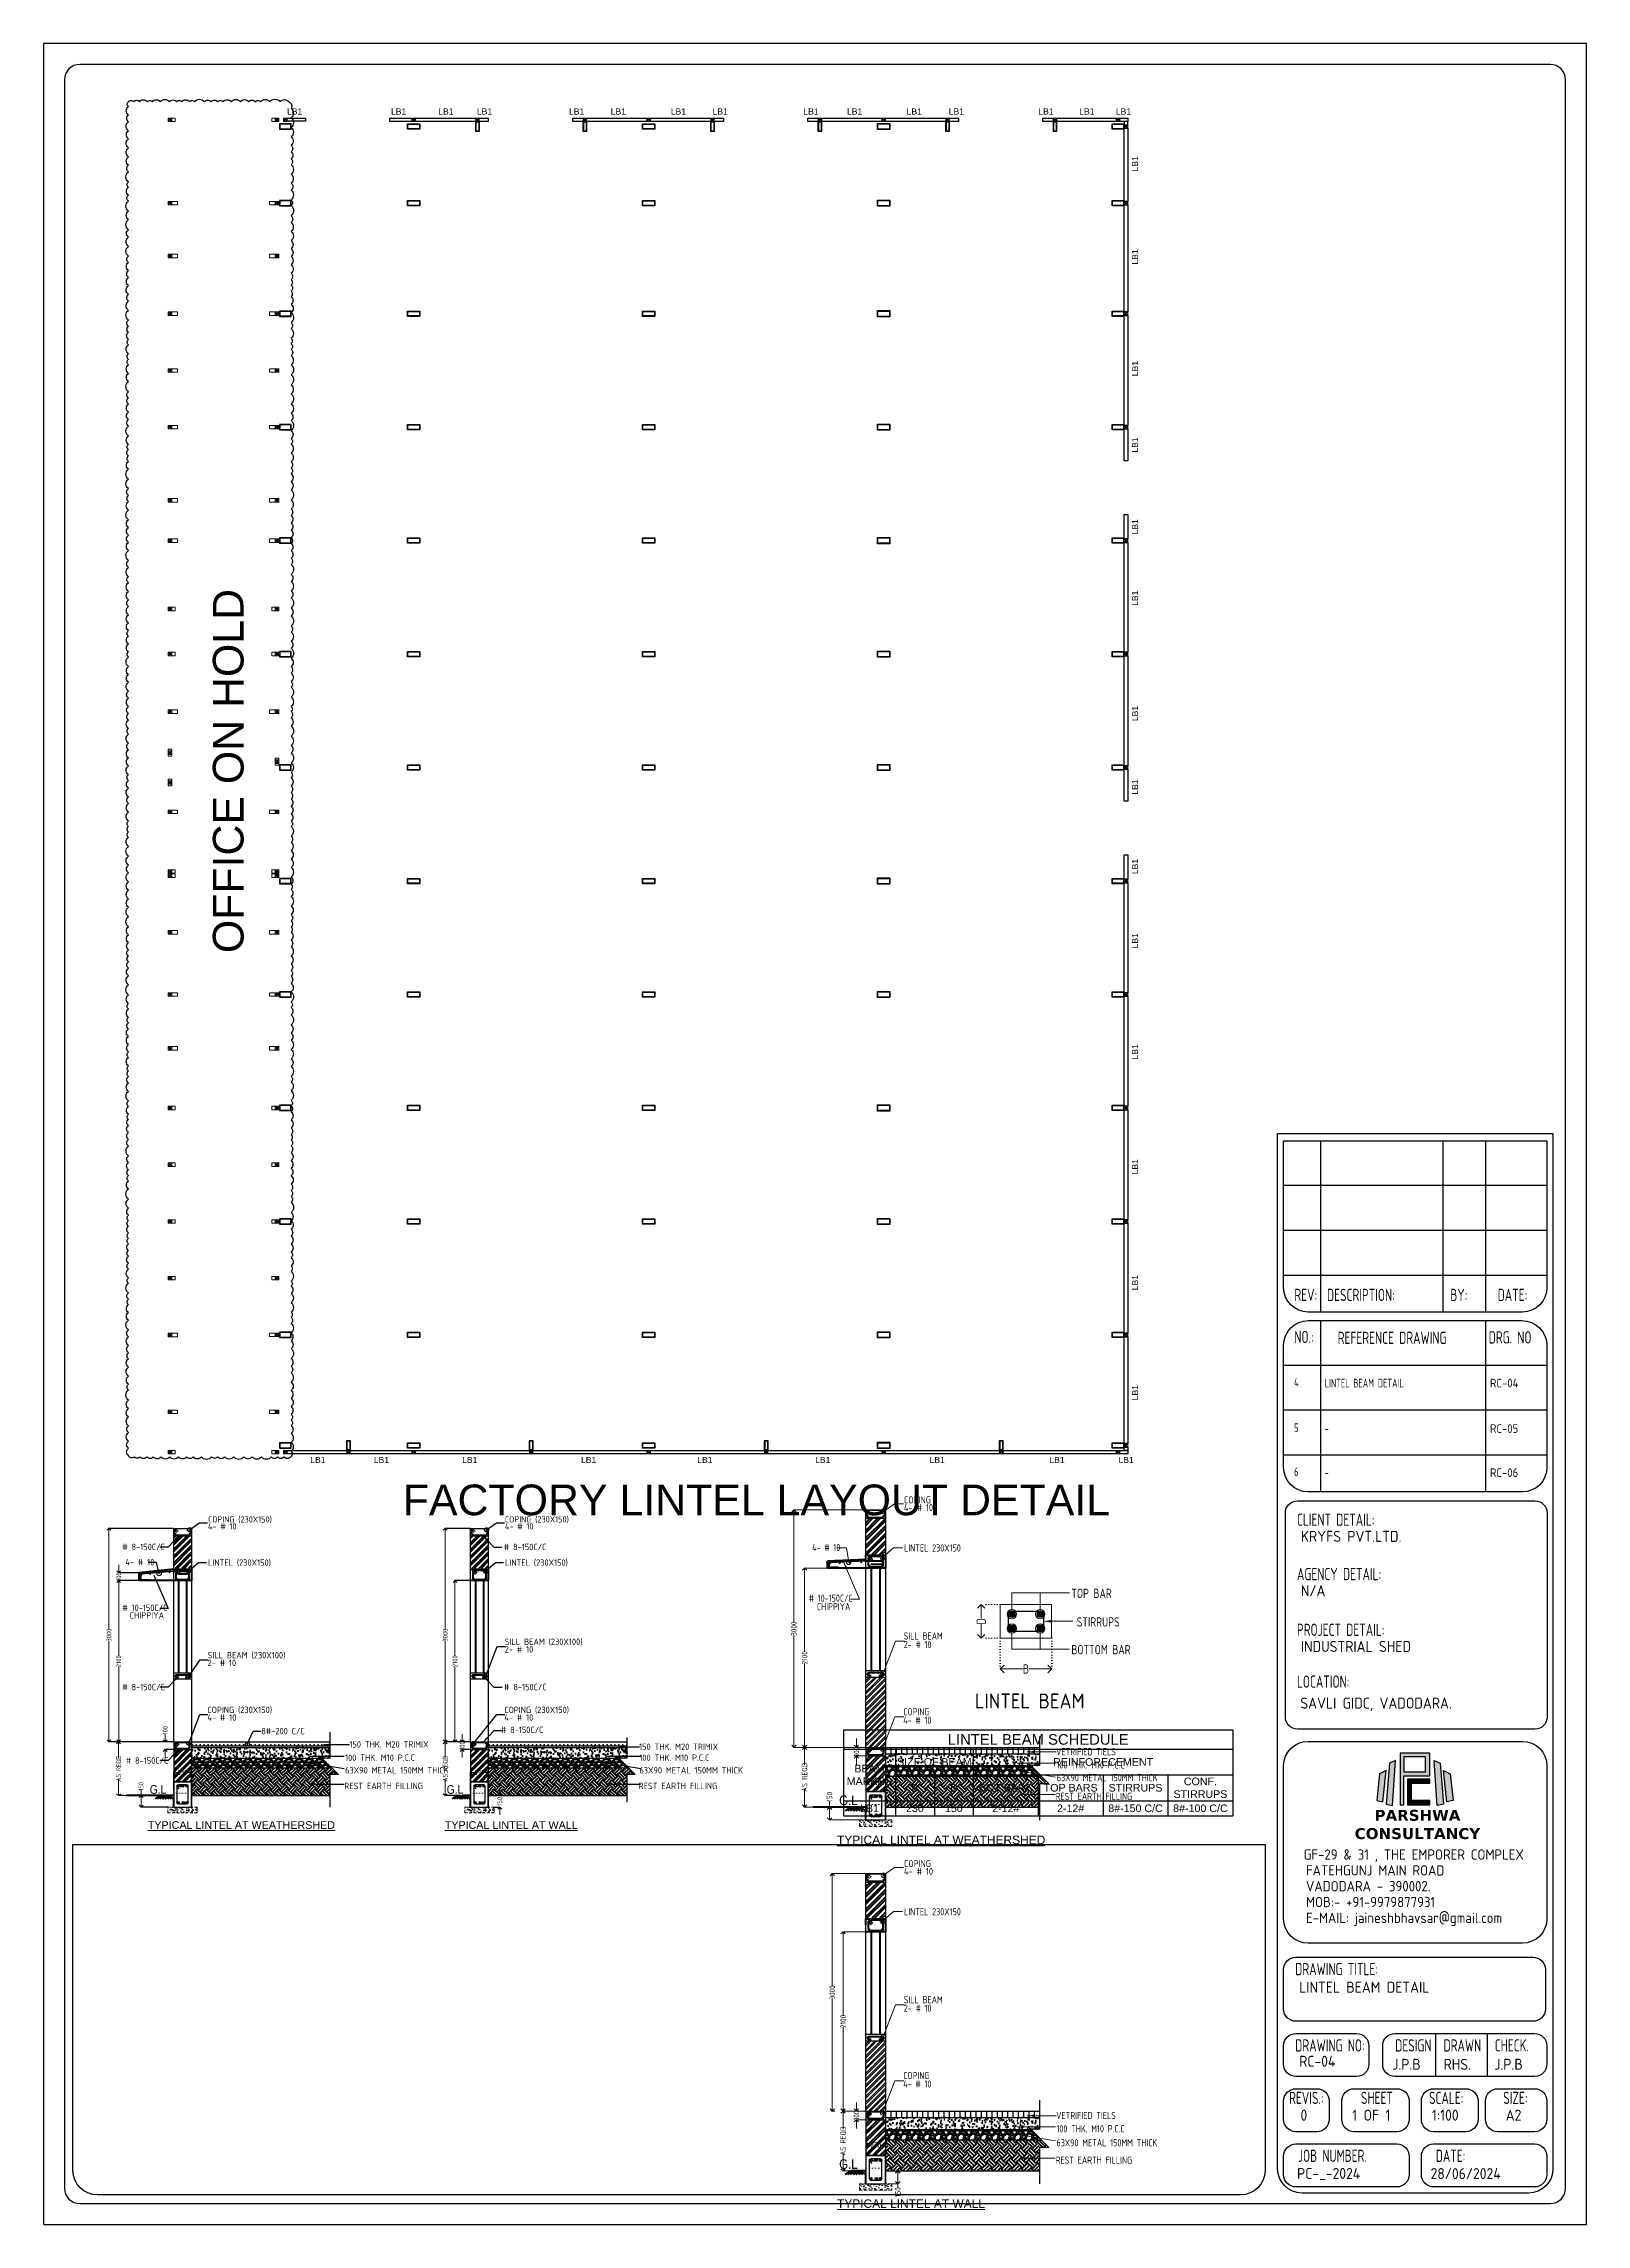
# Model space of a CAD drawing. Header units: inches. Extents: x -605 to 2991212, y -2872845 to 0.
# Drawn here: x 2571286 to 2671847, y -2513696 to -2371474 of the extents above; entities that cross this region are included whole.
import ezdxf
from ezdxf import colors
from ezdxf.entities.mleader import LeaderData, LeaderLine
from ezdxf.enums import TextEntityAlignment as Align
from ezdxf.math import Vec2, Vec3

# ---------------------------------------------------------------- set-up
doc = ezdxf.new("R2010")
doc.units = ezdxf.units.IN
doc.header["$LTSCALE"] = 600
doc.header["$MEASUREMENT"] = 0
for name, pattern in [('$AUDIT_BAD_LTYPE8', [0]), ('CONTINOUS', [0]), ('DOT', [0.25, 0, -0.25]), ('DOT2', [0.125, 0, -0.125]), ('HIDDEN', [0.375, 0.25, -0.125])]:
    doc.linetypes.add(name, pattern=pattern)
for name, color, linetype, lineweight in [('beam', 2, 'Continuous', 13), ('DIM', 251, 'Continuous', 0), ('L2', 2, 'Continuous', 20), ('L3', 3, 'Continuous', 25), ('L4', 4, 'Continuous', 30), ('L5', 10, 'Continuous', 40), ('PV_MASONRY', 10, 'Continuous', 0), ('rDIMension', 1, 'Continuous', 18), ('rPCC DASH', 9, 'HIDDEN', 15), ('rRCC 1', 3, 'Continuous', 25), ('rRCC 2', 40, 'Continuous', 15), ('rREINF 1', 1, 'Continuous', 25), ('rREINF 2', 4, 'Continuous', 25), ('rSHEET', 2, 'Continuous', 30), ('rTEXT 5', 6, 'Continuous', 40), ('TEXT7', 7, 'Continuous', 30)]:
    doc.layers.add(name, color=color, linetype=linetype, lineweight=lineweight)
doc.layers.add('RC BEAM', color=130, linetype='Continuous')
doc.layers.add('see level', color=2, linetype='Continuous')
doc.layers.add('rFOUNDATION', color=7, linetype='CONTINOUS', lineweight=15, true_color=0xd26722)
doc.styles.add('DIM', font='geniso.shx', dxfattribs={"width": 0.85})
doc.styles.add('ROMANS', font='arial.ttf')
doc.styles.get("Standard").update_dxf_attribs({"font": 'arial.ttf'})
doc.styles.add('TEXT3', font='geniso.shx')
doc.styles.add('TEXT3 0.75NA', font='geniso.shx', dxfattribs={"width": 0.75})
doc.styles.add('TEXT5', font='geniso.shx')
doc.dimstyles.new('DST-25$7', dxfattribs={"dimscale": 150, "dimtxt": 2.25, "dimasz": 2, "dimexe": 1.5, "dimexo": 1, "dimgap": 1, "dimtad": 1, "dimdec": 0, "dimlfac": 0.25, "dimzin": 0, "dimdsep": 46, "dimtxsty": 'ROMANS', "dimblk": 'DOT', "dimcen": 0.09, "dimdle": 1, "dimclrd": 1, "dimclre": 1, "dimclrt": 7, "dimadec": 0, "dimazin": 0, "dimtfac": 1, "dimtdec": 0, "dimtmove": 0, "dimatfit": 3, "dimfxl": 1, "dimtolj": 1, "dimtzin": 0, "dimarcsym": 0})
doc.dimstyles.new('DST-50$7', dxfattribs={"dimscale": 150, "dimtxt": 2.25, "dimasz": 2, "dimexe": 1.5, "dimexo": 1, "dimgap": 1, "dimtad": 1, "dimdec": 0, "dimlfac": 0.333333, "dimzin": 0, "dimdsep": 46, "dimtxsty": 'ROMANS', "dimblk": 'DOT', "dimcen": 0.09, "dimdle": 1, "dimclrd": 1, "dimclre": 1, "dimclrt": 7, "dimadec": 0, "dimazin": 0, "dimtfac": 1, "dimtdec": 0, "dimtmove": 0, "dimatfit": 3, "dimfxl": 1, "dimtolj": 1, "dimtzin": 0, "dimarcsym": 0})
doc.dimstyles.new('ST-100', dxfattribs={"dimscale": 100, "dimtxt": 2.5, "dimasz": 2, "dimexe": 0.18, "dimexo": 0.0625, "dimgap": 0.2, "dimtad": 0, "dimdec": 0, "dimzin": 0, "dimdsep": 46, "dimtxsty": 'DIM', "dimblk": 'OPEN90', "dimcen": 0.09, "dimclrd": 256, "dimclrt": 7, "dimadec": 0, "dimazin": 0, "dimtfac": 1, "dimtdec": 0, "dimtofl": 0, "dimtmove": 0, "dimatfit": 3, "dimldrblk": 'OPEN90', "dimfxl": 1, "dimtolj": 1, "dimtzin": 0, "dimlwd": -1, "dimarcsym": 0})
doc.dimstyles.new('ST-25', dxfattribs={"dimscale": 100, "dimtxt": 2.5, "dimasz": 2, "dimexe": 0.18, "dimexo": 0.0625, "dimgap": 0.2, "dimtad": 0, "dimdec": 0, "dimlfac": 0.25, "dimzin": 0, "dimdsep": 46, "dimtxsty": 'DIM', "dimblk": 'OPEN90', "dimcen": 0.09, "dimclrd": 256, "dimclrt": 7, "dimadec": 0, "dimazin": 0, "dimtfac": 1, "dimtdec": 0, "dimtofl": 0, "dimtmove": 0, "dimatfit": 3, "dimldrblk": 'OPEN90', "dimfxl": 1, "dimtolj": 1, "dimtzin": 0, "dimlwd": -1, "dimarcsym": 0})

msp = doc.modelspace()

# ---------------------------------------------------------------- texts
at = {"layer": 'rRCC 2'}
for p in [(2587647, -2375899.1), (2594426.4, -2375899.1), (2597504.9, -2375899.1), (2600022.8, -2375899.1), (2606028.7, -2375899.1), (2608747.8, -2375899.1), (2612664.7, -2375899.1), (2615386.5, -2375899.1), (2621301.4, -2375899.1), (2624150, -2375899.1), (2628035.4, -2375899.1), (2630780.4, -2375899.1), (2636619.5, -2375899.1), (2639286.8, -2375899.1), (2641675, -2375899.1), (2589160.9, -2463841.1), (2593304.6, -2463841.1), (2599063.1, -2463841.1), (2606810.5, -2463841.1), (2614387.7, -2463841.1), (2622074.3, -2463841.1), (2629531.8, -2463841.1), (2637347.2, -2463841.1), (2641846.3, -2463841.1)]:
    msp.add_text('LB1', height=400, dxfattribs=at).set_placement(p, align=Align.MIDDLE_CENTER)
for p in [(2642430.3, -2379313.5), (2642430.3, -2385385), (2642430.3, -2392667.1), (2642430.3, -2397649.8), (2642430.3, -2402988.4), (2642430.3, -2407644.8), (2642430.3, -2415163.1), (2642430.3, -2419956.4), (2642430.3, -2425142), (2642430.3, -2429983.3), (2642430.3, -2437226.1), (2642430.3, -2444720.9), (2642430.3, -2452278.6), (2642430.3, -2459458.4)]:
    msp.add_text('LB1', height=400, rotation=90, dxfattribs=at).set_placement(p, align=Align.MIDDLE_CENTER)
msp.add_text('OFFICE ON HOLD ', height=2000, rotation=90, dxfattribs=at).set_placement((2584315.4, -2430787.5))
msp.add_text('FACTORY LINTEL LAYOUT DETAIL', height=2000, dxfattribs=at).set_placement((2594694.6, -2467447.7))
at = {"layer": 'rSHEET', "style": 'TEXT3 0.75NA', "width": 0.75}
for s, height, p in [('REV:', 798.08, (2652813.4, -2453477.3)), ('DESCRIPTION:', 798.078, (2654940.9, -2453477.3)), ('BY:', 798.08, (2662977.1, -2453477.3)), ('DATE:', 798.08, (2666064.5, -2453477.3)), ('NO.:', 798.08, (2652813.4, -2456219.5)), ('REFERENCE DRAWING', 798.078, (2655639.3, -2456277.7)), ('DRG. NO', 798.08, (2665482.5, -2456248.4)), ('5', 564.3, (2652797.6, -2462020.4)), ('-', 564.3, (2654790.9, -2462077.6)), ('6', 564.3, (2652797.6, -2464895.5)), ('-', 564.3, (2654790.9, -2464952.8)), ('CLIENT DETAIL:', 798.078, (2652982.9, -2468138.2)), ('AGENCY DETAIL:', 798.078, (2652982.9, -2471685.8)), ('PROJECT DETAIL:', 798.078, (2652982.9, -2475317)), ('LOCATION:', 798.08, (2652982.9, -2478697.7)), ('DRAWING TITLE:', 798.078, (2652871.4, -2497443.9)), ('DRAWING NO:', 798.078, (2652871.4, -2502421.7)), ('DESIGN', 798.08, (2659384.9, -2502421.7)), ('DRAWN', 798.08, (2662538.9, -2502421.7)), ('CHECK.', 798.08, (2665875.9, -2502421.7)), ('REVIS.:', 798.08, (2652471.6, -2505846.8)), ('SHEET', 798.08, (2657150.5, -2505846.8)), ('SCALE:', 798.08, (2661590.3, -2505846.8)), ('SIZE:', 798.08, (2666428.2, -2505846.8)), ('JOB NUMBER.', 798.078, (2653051.8, -2509623.1)), ('DATE:', 798.08, (2662030.2, -2509623.1))]:
    msp.add_text(s, height=height, dxfattribs=at).set_placement(p)
at = {"layer": 'rSHEET', "color": 1, "style": 'TEXT3 0.75NA', "width": 0.75}
for s, height, p in [('4', 564.3, (2652797.6, -2459055.3)), ('LINTEL BEAM DETAIL', 564.298, (2654790.9, -2459112.5))]:
    msp.add_text(s, height=height, dxfattribs=at).set_placement(p)
at = {"layer": 'rSHEET', "color": 1, "style": 'TEXT3 0.75NA'}
msp.add_text('RC-04', height=564.3, dxfattribs=at).set_placement((2665564.9, -2459112.5))
at = {"layer": 'rSHEET'}
for s, height, style, p in [('RC-05', 564.3, 'TEXT3 0.75NA', (2665564.9, -2462077.6)), ('RC-06', 564.3, 'TEXT3 0.75NA', (2665564.9, -2464952.8)), ('KRYFS PVT.LTD.', 718.27, 'TEXT3', (2653237.2, -2469185.4)), ('N/A', 718.27, 'TEXT3', (2653237.2, -2472733.1)), ('INDUSTRIAL SHED', 718.27, 'TEXT3', (2653237.2, -2476364.2)), ('SAVLI GIDC, VADODARA.', 718.27, 'TEXT3', (2653202.6, -2480058.5)), ('LINTEL BEAM DETAIL', 718.27, 'TEXT3', (2653125.6, -2498589.6)), ('RC-04', 718.27, 'TEXT3', (2653125.6, -2503418.1)), ('J.P.B', 718.27, 'TEXT3', (2659200.1, -2503615.7)), ('RHS.', 718.27, 'TEXT3', (2662538.3, -2503615.7)), ('J.P.B', 718.27, 'TEXT3', (2665850.8, -2503615.7)), ('0', 718.3, 'TEXT3', (2653212.5, -2506932.7)), ('1 OF 1', 718.27, 'TEXT3', (2656588.7, -2506932.7)), ('1:100', 718.27, 'TEXT3', (2661781.2, -2506932.7)), ('A2', 718.27, 'TEXT3', (2666589.3, -2506932.7)), ('PC-_-2024', 718.27, 'TEXT3', (2652991, -2510733.5)), ('28/06/2024', 718.27, 'TEXT3', (2661690.8, -2510743.3))]:
    msp.add_text(s, height=height, dxfattribs=dict(at, style=style)).set_placement(p)
at = {"layer": 'rSHEET', "lineweight": 13, "style": 'TEXT3'}
for s, p in [('GF-29 & 31 , THE EMPORER COMPLEX', (2653415.8, -2489911.9)), ('FATEHGUNJ MAIN ROAD', (2653570.6, -2490944)), ('VADODARA - 390002.', (2653570.6, -2491976.2)), ('MOB:- +91-9979877931', (2653570.6, -2493008.3)), ('E-MAIL: jaineshbhavsar@gmail.com', (2653570.6, -2494040.5))]:
    msp.add_text(s, height=672.427, dxfattribs=at).set_placement(p)

# ---------------------------------------------------------------- blocks, each defined once
blk = doc.blocks.new('_Open90')
at = {"color": 0, "linetype": 'ByBlock', "lineweight": -2}
for p, q in [((0, 0), (-1, 0)), ((-0.5, 0.5), (0, 0)), ((0, 0), (-0.5, -0.5))]:
    blk.add_line(p, q, dxfattribs=at)
blk = doc.blocks.new('*D1930')
at = {"layer": 'Defpoints', "color": 0}
for p in [(1453928, -864527), (1453268, -865113), (1454637, -865113)]:
    blk.add_point(p, dxfattribs=at)
at = {"layer": 'rDIMension', "color": 0, "lineweight": -2}
for p, q in [((1453921, -864527), (1453250, -864527)), ((1454631, -865113), (1453250, -865113))]:
    blk.add_line(p, q, dxfattribs=at)
at = {"layer": 'rDIMension'}
for p, q in [((1453268, -864527), (1453268, -864244)), ((1453268, -864727), (1453268, -864913))]:
    blk.add_line(p, q, dxfattribs=at)
at = {"layer": 'rDIMension', "xscale": 200, "yscale": 200, "zscale": 200}
for p, rotation in [((1453268, -864527), 90), ((1453268, -865113), 270)]:
    blk.add_blockref('_Open90', p, dxfattribs=dict(at, rotation=rotation))
at = {"layer": 'rDIMension', "color": 7, "insert": (1453268, -864054), "char_height": 250, "attachment_point": 5, "rotation": 90, "style": 'DIM'}
blk.add_mtext('\\A1;150', dxfattribs=at)
blk = doc.blocks.new('*D1931')
at = {"layer": 'Defpoints', "color": 0}
for p in [(1454502, -861788), (1454931, -861788), (1454931, -862180)]:
    blk.add_point(p, dxfattribs=at)
at = {"layer": 'rDIMension', "color": 0, "lineweight": -2}
for p, q in [((1454925, -861788), (1454484, -861788)), ((1454925, -862180), (1454484, -862180))]:
    blk.add_line(p, q, dxfattribs=at)
at = {"layer": 'rDIMension'}
for p, q in [((1454502, -861588), (1454502, -861388)), ((1454502, -862380), (1454502, -862580))]:
    blk.add_line(p, q, dxfattribs=at)
at = {"layer": 'rDIMension', "xscale": 200, "yscale": 200, "zscale": 200}
for p, rotation in [((1454502, -861788), 270), ((1454502, -862180), 90)]:
    blk.add_blockref('_Open90', p, dxfattribs=dict(at, rotation=rotation))
at = {"layer": 'rDIMension', "color": 7, "insert": (1454502, -861984), "char_height": 250, "attachment_point": 5, "rotation": 90, "style": 'DIM'}
blk.add_mtext('\\A1;100', dxfattribs=at)
blk = doc.blocks.new('*D1932')
at = {"layer": 'Defpoints', "color": 0}
for p in [(1454931, -863343), (1454931, -864313), (1455831, -864313)]:
    blk.add_point(p, dxfattribs=at)
at = {"layer": 'rDIMension', "color": 0, "lineweight": -2}
for p, q in [((1454931, -864307), (1454931, -863325)), ((1455831, -864307), (1455831, -863325))]:
    blk.add_line(p, q, dxfattribs=at)
at = {"layer": 'rDIMension'}
for p, q in [((1455131, -863343), (1455169, -863343)), ((1455631, -863343), (1455592, -863343))]:
    blk.add_line(p, q, dxfattribs=at)
at = {"layer": 'rDIMension', "xscale": 200, "yscale": 200, "zscale": 200, "rotation": 180}
blk.add_blockref('_Open90', (1454931, -863343), dxfattribs=at)
at = {"layer": 'rDIMension', "xscale": 200, "yscale": 200, "zscale": 200}
blk.add_blockref('_Open90', (1455831, -863343), dxfattribs=at)
at = {"layer": 'rDIMension', "color": 7, "insert": (1455381, -863343), "char_height": 250, "attachment_point": 5, "style": 'DIM'}
blk.add_mtext('\\A1;230', dxfattribs=at)
blk = doc.blocks.new('_Dot')
at = {"color": 0, "linetype": 'ByBlock', "lineweight": -2}
blk.add_line((-0.5, 0), (-1, 0), dxfattribs=at)
at = {"color": 0, "linetype": 'ByBlock', "const_width": 0.5}
blk.add_lwpolyline([(-0.25, 0, 1), (0.25, 0, 1)], format="xyb", close=True, dxfattribs=at)
blk = doc.blocks.new('*D1933')
at = {"layer": 'Defpoints', "color": 0}
for p in [(1452127, -861788), (1454931, -861788), (1452410, -864527)]:
    blk.add_point(p, dxfattribs=at)
at = {"layer": 'rDIMension', "color": 0, "lineweight": -2}
for p, q in [((1454925, -861788), (1452109, -861788)), ((1452404, -864527), (1452109, -864527))]:
    blk.add_line(p, q, dxfattribs=at)
at = {"layer": 'rDIMension'}
for p, q in [((1452127, -861988), (1452127, -862607)), ((1452127, -864327), (1452127, -863709))]:
    blk.add_line(p, q, dxfattribs=at)
at = {"layer": 'rDIMension', "xscale": 200, "yscale": 200, "zscale": 200}
for p, rotation in [((1452127, -861788), 90), ((1452127, -864527), 270)]:
    blk.add_blockref('_Open90', p, dxfattribs=dict(at, rotation=rotation))
at = {"layer": 'rDIMension', "color": 7, "insert": (1452127, -863158), "char_height": 250, "attachment_point": 5, "rotation": 90, "style": 'DIM'}
blk.add_mtext('\\A1;AS REQD', dxfattribs=at)
blk = doc.blocks.new('*D1934')
at = {"layer": 'Defpoints', "color": 0}
for p in [(1452130, -853573), (1453170, -853573), (1454931, -861788)]:
    blk.add_point(p, dxfattribs=at)
at = {"layer": 'rDIMension', "color": 0, "lineweight": -2}
for p, q in [((1453164, -853573), (1452112, -853573)), ((1454925, -861788), (1452112, -861788))]:
    blk.add_line(p, q, dxfattribs=at)
at = {"layer": 'rDIMension'}
for p, q in [((1452130, -853773), (1452130, -857416)), ((1452130, -861588), (1452130, -857945))]:
    blk.add_line(p, q, dxfattribs=at)
at = {"layer": 'rDIMension', "xscale": 200, "yscale": 200, "zscale": 200}
for p, rotation in [((1452130, -853573), 90), ((1452130, -861788), 270)]:
    blk.add_blockref('_Open90', p, dxfattribs=dict(at, rotation=rotation))
at = {"layer": 'rDIMension', "color": 7, "insert": (1452130, -857681), "char_height": 250, "attachment_point": 5, "rotation": 90, "style": 'DIM'}
blk.add_mtext('\\A1;2100', dxfattribs=at)
blk = doc.blocks.new('*D1935')
at = {"layer": 'Defpoints', "color": 0}
for p in [(1451637, -850909), (1454931, -850909), (1453517, -861788)]:
    blk.add_point(p, dxfattribs=at)
at = {"layer": 'rDIMension', "color": 0, "lineweight": -2}
for p, q in [((1454925, -850909), (1451619, -850909)), ((1453510, -861788), (1451619, -861788))]:
    blk.add_line(p, q, dxfattribs=at)
at = {"layer": 'rDIMension'}
for p, q in [((1451637, -851109), (1451637, -856063)), ((1451637, -861588), (1451637, -856635))]:
    blk.add_line(p, q, dxfattribs=at)
at = {"layer": 'rDIMension', "xscale": 200, "yscale": 200, "zscale": 200}
for p, rotation in [((1451637, -850909), 90), ((1451637, -861788), 270)]:
    blk.add_blockref('_Open90', p, dxfattribs=dict(at, rotation=rotation))
at = {"layer": 'rDIMension', "color": 7, "insert": (1451637, -856349), "char_height": 250, "attachment_point": 5, "rotation": 90, "style": 'DIM'}
blk.add_mtext('\\A1;3000', dxfattribs=at)
blk = doc.blocks.new('*D1936')
at = {"layer": 'Defpoints', "color": 0}
for p in [(1456125, -881774), (1456300, -881188), (1456397, -881774)]:
    blk.add_point(p, dxfattribs=at)
at = {"layer": 'rDIMension', "color": 0, "lineweight": -2}
for p, q in [((1456131, -881774), (1456415, -881774)), ((1456306, -881188), (1456415, -881188))]:
    blk.add_line(p, q, dxfattribs=at)
at = {"layer": 'rDIMension'}
for p, q in [((1456397, -881388), (1456397, -881574)), ((1456397, -881774), (1456397, -881974))]:
    blk.add_line(p, q, dxfattribs=at)
at = {"layer": 'rDIMension', "xscale": 200, "yscale": 200, "zscale": 200}
for p, rotation in [((1456397, -881188), 90), ((1456397, -881774), 270)]:
    blk.add_blockref('_Open90', p, dxfattribs=dict(at, rotation=rotation))
at = {"layer": 'rDIMension', "color": 7, "insert": (1456397, -882164), "char_height": 250, "attachment_point": 5, "rotation": 90, "style": 'DIM'}
blk.add_mtext('\\A1;150', dxfattribs=at)
blk = doc.blocks.new('*D1937')
at = {"layer": 'Defpoints', "color": 0}
for p in [(1454502, -878450), (1454931, -878450), (1454931, -878841)]:
    blk.add_point(p, dxfattribs=at)
at = {"layer": 'rDIMension', "color": 0, "lineweight": -2}
for p, q in [((1454925, -878450), (1454484, -878450)), ((1454925, -878841), (1454484, -878841))]:
    blk.add_line(p, q, dxfattribs=at)
at = {"layer": 'rDIMension'}
for p, q in [((1454502, -878250), (1454502, -878050)), ((1454502, -879041), (1454502, -879241))]:
    blk.add_line(p, q, dxfattribs=at)
at = {"layer": 'rDIMension', "xscale": 200, "yscale": 200, "zscale": 200}
for p, rotation in [((1454502, -878450), 270), ((1454502, -878841), 90)]:
    blk.add_blockref('_Open90', p, dxfattribs=dict(at, rotation=rotation))
at = {"layer": 'rDIMension', "color": 7, "insert": (1454502, -878645), "char_height": 250, "attachment_point": 5, "rotation": 90, "style": 'DIM'}
blk.add_mtext('\\A1;100', dxfattribs=at)
blk = doc.blocks.new('*D1938')
at = {"layer": 'Defpoints', "color": 0}
for p in [(1454931, -880005), (1454931, -880974), (1455831, -880974)]:
    blk.add_point(p, dxfattribs=at)
at = {"layer": 'rDIMension', "color": 0, "lineweight": -2}
for p, q in [((1454931, -880968), (1454931, -879987)), ((1455831, -880968), (1455831, -879987))]:
    blk.add_line(p, q, dxfattribs=at)
at = {"layer": 'rDIMension'}
for p, q in [((1455131, -880005), (1455169, -880005)), ((1455631, -880005), (1455592, -880005))]:
    blk.add_line(p, q, dxfattribs=at)
at = {"layer": 'rDIMension', "xscale": 200, "yscale": 200, "zscale": 200, "rotation": 180}
blk.add_blockref('_Open90', (1454931, -880005), dxfattribs=at)
at = {"layer": 'rDIMension', "xscale": 200, "yscale": 200, "zscale": 200}
blk.add_blockref('_Open90', (1455831, -880005), dxfattribs=at)
at = {"layer": 'rDIMension', "color": 7, "insert": (1455381, -880005), "char_height": 250, "attachment_point": 5, "style": 'DIM'}
blk.add_mtext('\\A1;230', dxfattribs=at)
blk = doc.blocks.new('*D1939')
at = {"layer": 'Defpoints', "color": 0}
for p in [(1453887, -878450), (1454931, -878450), (1454170, -881188)]:
    blk.add_point(p, dxfattribs=at)
at = {"layer": 'rDIMension', "color": 0, "lineweight": -2}
for p, q in [((1454925, -878450), (1453869, -878450)), ((1454164, -881188), (1453869, -881188))]:
    blk.add_line(p, q, dxfattribs=at)
at = {"layer": 'rDIMension'}
for p, q in [((1453887, -878650), (1453887, -879268)), ((1453887, -880988), (1453887, -880370))]:
    blk.add_line(p, q, dxfattribs=at)
at = {"layer": 'rDIMension', "xscale": 200, "yscale": 200, "zscale": 200}
for p, rotation in [((1453887, -878450), 90), ((1453887, -881188), 270)]:
    blk.add_blockref('_Open90', p, dxfattribs=dict(at, rotation=rotation))
at = {"layer": 'rDIMension', "color": 7, "insert": (1453887, -879819), "char_height": 250, "attachment_point": 5, "rotation": 90, "style": 'DIM'}
blk.add_mtext('\\A1;AS REQD', dxfattribs=at)
blk = doc.blocks.new('*D1940')
at = {"layer": 'Defpoints', "color": 0}
for p in [(1453891, -870234), (1454931, -870234), (1454931, -878450)]:
    blk.add_point(p, dxfattribs=at)
at = {"layer": 'rDIMension', "color": 0, "lineweight": -2}
for p, q in [((1454925, -870234), (1453873, -870234)), ((1454925, -878450), (1453873, -878450))]:
    blk.add_line(p, q, dxfattribs=at)
at = {"layer": 'rDIMension'}
for p, q in [((1453891, -870434), (1453891, -874077)), ((1453891, -878250), (1453891, -874606))]:
    blk.add_line(p, q, dxfattribs=at)
at = {"layer": 'rDIMension', "xscale": 200, "yscale": 200, "zscale": 200}
for p, rotation in [((1453891, -870234), 90), ((1453891, -878450), 270)]:
    blk.add_blockref('_Open90', p, dxfattribs=dict(at, rotation=rotation))
at = {"layer": 'rDIMension', "color": 7, "insert": (1453891, -874342), "char_height": 250, "attachment_point": 5, "rotation": 90, "style": 'DIM'}
blk.add_mtext('\\A1;2100', dxfattribs=at)
blk = doc.blocks.new('*D1941')
at = {"layer": 'Defpoints', "color": 0}
for p in [(1453397, -867570), (1454931, -867570), (1453517, -878450)]:
    blk.add_point(p, dxfattribs=at)
at = {"layer": 'rDIMension', "color": 0, "lineweight": -2}
for p, q in [((1454925, -867570), (1453379, -867570)), ((1453510, -878450), (1453379, -878450))]:
    blk.add_line(p, q, dxfattribs=at)
at = {"layer": 'rDIMension'}
for p, q in [((1453397, -867770), (1453397, -872724)), ((1453397, -878250), (1453397, -873296))]:
    blk.add_line(p, q, dxfattribs=at)
at = {"layer": 'rDIMension', "xscale": 200, "yscale": 200, "zscale": 200}
for p, rotation in [((1453397, -867570), 90), ((1453397, -878450), 270)]:
    blk.add_blockref('_Open90', p, dxfattribs=dict(at, rotation=rotation))
at = {"layer": 'rDIMension', "color": 7, "insert": (1453397, -873010), "char_height": 250, "attachment_point": 5, "rotation": 90, "style": 'DIM'}
blk.add_mtext('\\A1;3000', dxfattribs=at)
blk = doc.blocks.new('*D35')
at = {"layer": 'Defpoints', "color": 0, "transparency": 16777216}
for p in [(1462142, -841619), (1461630, -842519), (1462142, -842519)]:
    blk.add_point(p, dxfattribs=at)
at = {"layer": 'rDIMension', "color": 0, "linetype": 'DOT2', "lineweight": -2, "transparency": 16777216}
for p, q in [((1462135, -841619), (1461612, -841619)), ((1462135, -842519), (1461612, -842519))]:
    blk.add_line(p, q, dxfattribs=at)
at = {"layer": 'rDIMension', "transparency": 16777216}
for p, q in [((1461630, -841819), (1461630, -841990)), ((1461630, -842319), (1461630, -842148))]:
    blk.add_line(p, q, dxfattribs=at)
at = {"layer": 'rDIMension', "transparency": 16777216, "xscale": 200, "yscale": 200, "zscale": 200}
for p, rotation in [((1461630, -841619), 90), ((1461630, -842519), 270)]:
    blk.add_blockref('_Open90', p, dxfattribs=dict(at, rotation=rotation))
at = {"layer": 'rDIMension', "color": 7, "transparency": 16777216, "insert": (1461630, -842069), "char_height": 250, "attachment_point": 5, "rotation": 90, "style": 'DIM'}
blk.add_mtext('\\A1;D', dxfattribs=at)
blk = doc.blocks.new('_Origin')
at = {"color": 0, "linetype": 'ByBlock', "lineweight": -2}
blk.add_line((0, 0), (-1, 0), dxfattribs=at)
blk.add_circle((0, 0), 0.5, dxfattribs=at)
blk = doc.blocks.new('*D36')
at = {"layer": 'Defpoints', "color": 0, "transparency": 16777216}
for p in [(1462142, -842519), (1463522, -842519), (1463522, -843350)]:
    blk.add_point(p, dxfattribs=at)
at = {"layer": 'rDIMension', "color": 0, "linetype": 'DOT2', "lineweight": -2, "transparency": 16777216}
for p, q in [((1462142, -842525), (1462142, -843368)), ((1463522, -842525), (1463522, -843368))]:
    blk.add_line(p, q, dxfattribs=at)
at = {"layer": 'rDIMension', "transparency": 16777216}
for p, q in [((1462342, -843350), (1462759, -843350)), ((1463322, -843350), (1462905, -843350))]:
    blk.add_line(p, q, dxfattribs=at)
at = {"layer": 'rDIMension', "transparency": 16777216, "xscale": 200, "yscale": 200, "zscale": 200, "rotation": 180}
blk.add_blockref('_Open90', (1462142, -843350), dxfattribs=at)
at = {"layer": 'rDIMension', "transparency": 16777216, "xscale": 200, "yscale": 200, "zscale": 200}
blk.add_blockref('_Open90', (1463522, -843350), dxfattribs=at)
at = {"layer": 'rDIMension', "color": 7, "transparency": 16777216, "insert": (1462832, -843350), "char_height": 250, "attachment_point": 5, "style": 'DIM'}
blk.add_mtext('\\A1;B', dxfattribs=at)
blk = doc.blocks.new('*T1328')
at = {"layer": 'see level', "color": 0, "linetype": 'ByBlock', "lineweight": -2}
for p, q in [((0, 0), (25378, 0)), ((0, 0), (0, -4619)), ((25378, 0), (25378, -5613)), ((0, -1252), (25378, -1252)), ((3384, -1252), (3384, -5613)), ((8459, -1252), (8459, -5613)), ((3384, -2936), (25378, -2936)), ((5921, -2936), (5921, -5613)), ((12689, -2936), (12689, -5613)), ((16919, -2936), (16919, -5613)), ((21148, -2936), (21148, -5613)), ((0, -4619), (25378, -4619)), ((0, -4619), (0, -5613)), ((0, -5613), (25378, -5613))]:
    blk.add_line(p, q, dxfattribs=at)
at = {"layer": 'see level', "color": 0, "linetype": 'ByBlock', "attachment_point": 5}
for s, insert, char_height, width in [('LINTEL BEAM SCHEDULE', (12689, -626), 690.58, 25046.34), ('BEAM MARKED', (1692, -2936), 497.22, 3052.23), ('SIZE OF BEAM', (5921, -2094), 497.22, 4744.08), ('REINFORECEMENT', (16919, -2094), 497.22, 16587.07), ('B', (4653, -3777), 497, 2206.3), ('D', (7190, -3777), 497, 2206.3), ('BOT BARS', (10574, -3777), 497.2, 3898.16), ('TOP BARS', (14804, -3777), 497.2, 3898.16), ('STIRRUPS', (19033, -3777), 497.2, 3898.16), ('CONF. STIRRUPS', (23263, -3777), 497.22, 3898.16), ('LB1', (1692, -5116), 497.2, 3052.23), ('230', (4653, -5116), 497.2, 2206.3), ('150', (7190, -5116), 497.2, 2206.3), ('2-12#', (10574, -5116), 497.2, 3898.16), ('2-12#', (14804, -5116), 497.2, 3898.16), ('8#-150 C/C', (19033, -5116), 497.2, 3898.16), ('8#-100 C/C', (23263, -5116), 497.2, 3898.16)]:
    blk.add_mtext(s, dxfattribs=dict(at, insert=insert, char_height=char_height, width=width))
blk = doc.blocks.new('Q')
at = {"linetype": 'Continuous', "ltscale": 0.5}
h = blk.add_hatch(color=152, dxfattribs=at)
h.dxf.hatch_style = 1
h.paths.add_polyline_path([(6.07, 15.37), (5.53, 10.52), (6.67, 10.29), (7.27, 16.02)])
h.paths.add_polyline_path([(18.9, 15.37), (19.44, 10.52), (18.3, 10.29), (17.7, 16.02)])
h = blk.add_hatch(color=10, dxfattribs=at)
h.dxf.hatch_style = 1
h.paths.add_polyline_path([(7.87, 17.31), (7.27, 9.83), (8.41, 9.62), (8.96, 17.82)])
h.paths.add_polyline_path([(17.1, 17.31), (17.7, 9.83), (16.56, 9.62), (16.01, 17.82)])
h = blk.add_hatch(color=152, dxfattribs=at)
h.dxf.hatch_style = 1
h.paths.add_polyline_path([(9.79, 19.18), (9.79, 9.76), (10.5, 9.76), (10.5, 15.05), (15.19, 15.05), (15.19, 19.18)])
h.paths.add_polyline_path([(10.5, 18.5), (10.5, 15.72), (14.45, 15.72), (14.45, 18.5)], flags=16)
h = blk.add_hatch(color=152, dxfattribs=at)
h.dxf.hatch_style = 1
h.paths.add_polyline_path([(11.15, 14.43), (11.15, 9.76), (15.19, 9.76), (15.19, 10.52), (11.87, 10.52), (11.87, 13.69), (15.19, 13.69), (15.19, 14.43)])
at = {"color": 152, "linetype": 'Continuous'}
for points in [[(6.07, 15.37), (5.53, 10.52), (6.67, 10.29), (7.27, 16.02), (6.07, 15.37)], [(9.79, 19.18), (9.79, 9.76), (10.5, 9.76), (10.5, 15.05), (15.19, 15.05), (15.19, 19.18), (9.79, 19.18)], [(10.5, 18.5), (10.5, 15.72), (14.45, 15.72), (14.45, 18.5), (10.5, 18.5)], [(18.9, 15.37), (19.44, 10.52), (18.3, 10.29), (17.7, 16.02), (18.9, 15.37)], [(11.15, 14.43), (11.15, 9.76), (15.19, 9.76), (15.19, 10.52), (11.87, 10.52), (11.87, 13.69), (15.19, 13.69), (15.19, 14.43), (11.15, 14.43)]]:
    blk.add_lwpolyline(points, dxfattribs=at)
at = {"color": 10, "linetype": 'Continuous'}
for points in [[(7.87, 17.31), (7.27, 9.83), (8.41, 9.62), (8.96, 17.82), (7.87, 17.31)], [(17.1, 17.31), (17.7, 9.83), (16.56, 9.62), (16.01, 17.82), (17.1, 17.31)]]:
    blk.add_lwpolyline(points, dxfattribs=at)
at = {"linetype": 'Continuous', "insert": (1.32, 8.82), "char_height": 2, "attachment_point": 1}
blk.add_mtext_dynamic_manual_height_columns('\\pxqc;{\\fVerdana|b1|i0|c0|p34;\\C152;PARSHWA\\PCONSULTANCY }', width=23.282, gutter_width=1, heights=[6.3], dxfattribs=at)
blk = doc.blocks.new('*D1965')
at = {"layer": 'Defpoints', "color": 0}
for p in [(2573869, -2125473), (2573210, -2126058), (2574578, -2126058)]:
    blk.add_point(p, dxfattribs=at)
at = {"layer": 'rDIMension', "color": 0, "lineweight": -2}
for p, q in [((2573863, -2125473), (2573192, -2125473)), ((2574572, -2126058), (2573192, -2126058))]:
    blk.add_line(p, q, dxfattribs=at)
at = {"layer": 'rDIMension'}
for p, q in [((2573210, -2125473), (2573210, -2125190)), ((2573210, -2125673), (2573210, -2125858))]:
    blk.add_line(p, q, dxfattribs=at)
at = {"layer": 'rDIMension', "xscale": 200, "yscale": 200, "zscale": 200}
for p, rotation in [((2573210, -2125473), 90), ((2573210, -2126058), 270)]:
    blk.add_blockref('_Open90', p, dxfattribs=dict(at, rotation=rotation))
at = {"layer": 'rDIMension', "color": 7, "insert": (2573210, -2125000), "char_height": 250, "attachment_point": 5, "rotation": 90, "style": 'DIM'}
blk.add_mtext('\\A1;150', dxfattribs=at)
blk = doc.blocks.new('*D1966')
at = {"layer": 'Defpoints', "color": 0}
for p in [(2574443, -2122734), (2574872, -2122734), (2574872, -2123125)]:
    blk.add_point(p, dxfattribs=at)
at = {"layer": 'rDIMension', "color": 0, "lineweight": -2}
for p, q in [((2574866, -2122734), (2574425, -2122734)), ((2574866, -2123125), (2574425, -2123125))]:
    blk.add_line(p, q, dxfattribs=at)
at = {"layer": 'rDIMension'}
for p, q in [((2574443, -2122534), (2574443, -2122334)), ((2574443, -2123325), (2574443, -2123525))]:
    blk.add_line(p, q, dxfattribs=at)
at = {"layer": 'rDIMension', "xscale": 200, "yscale": 200, "zscale": 200}
for p, rotation in [((2574443, -2122734), 270), ((2574443, -2123125), 90)]:
    blk.add_blockref('_Open90', p, dxfattribs=dict(at, rotation=rotation))
at = {"layer": 'rDIMension', "color": 7, "insert": (2574443, -2122144), "char_height": 250, "attachment_point": 5, "rotation": 90, "style": 'DIM'}
blk.add_mtext('\\A1;100', dxfattribs=at)
blk = doc.blocks.new('*D1967')
at = {"layer": 'Defpoints', "color": 0}
for p in [(2574872, -2124289), (2574872, -2125259), (2575772, -2125259)]:
    blk.add_point(p, dxfattribs=at)
at = {"layer": 'rDIMension', "color": 0, "lineweight": -2}
for p, q in [((2574872, -2125253), (2574872, -2124271)), ((2575772, -2125253), (2575772, -2124271))]:
    blk.add_line(p, q, dxfattribs=at)
at = {"layer": 'rDIMension'}
for p, q in [((2575072, -2124289), (2575111, -2124289)), ((2575572, -2124289), (2575533, -2124289))]:
    blk.add_line(p, q, dxfattribs=at)
at = {"layer": 'rDIMension', "xscale": 200, "yscale": 200, "zscale": 200, "rotation": 180}
blk.add_blockref('_Open90', (2574872, -2124289), dxfattribs=at)
at = {"layer": 'rDIMension', "xscale": 200, "yscale": 200, "zscale": 200}
blk.add_blockref('_Open90', (2575772, -2124289), dxfattribs=at)
at = {"layer": 'rDIMension', "color": 7, "insert": (2575322, -2124289), "char_height": 250, "attachment_point": 5, "style": 'DIM'}
blk.add_mtext('\\A1;230', dxfattribs=at)
blk = doc.blocks.new('*D1968')
at = {"layer": 'Defpoints', "color": 0}
for p in [(2572068, -2122734), (2574872, -2122734), (2572351, -2125473)]:
    blk.add_point(p, dxfattribs=at)
at = {"layer": 'rDIMension', "color": 0, "lineweight": -2}
for p, q in [((2574866, -2122734), (2572050, -2122734)), ((2572345, -2125473), (2572050, -2125473))]:
    blk.add_line(p, q, dxfattribs=at)
at = {"layer": 'rDIMension'}
for p, q in [((2572068, -2122934), (2572068, -2123552)), ((2572068, -2125273), (2572068, -2124655))]:
    blk.add_line(p, q, dxfattribs=at)
at = {"layer": 'rDIMension', "xscale": 200, "yscale": 200, "zscale": 200}
for p, rotation in [((2572068, -2122734), 90), ((2572068, -2125473), 270)]:
    blk.add_blockref('_Open90', p, dxfattribs=dict(at, rotation=rotation))
at = {"layer": 'rDIMension', "color": 7, "insert": (2572068, -2124103), "char_height": 250, "attachment_point": 5, "rotation": 90, "style": 'DIM'}
blk.add_mtext('\\A1;AS REQD', dxfattribs=at)
blk = doc.blocks.new('*D1969')
at = {"layer": 'Defpoints', "color": 0}
for p in [(2572072, -2114518), (2573112, -2114518), (2574872, -2122734)]:
    blk.add_point(p, dxfattribs=at)
at = {"layer": 'rDIMension', "color": 0, "lineweight": -2}
for p, q in [((2573105, -2114518), (2572054, -2114518)), ((2574866, -2122734), (2572054, -2122734))]:
    blk.add_line(p, q, dxfattribs=at)
at = {"layer": 'rDIMension'}
for p, q in [((2572072, -2114718), (2572072, -2118362)), ((2572072, -2122534), (2572072, -2118891))]:
    blk.add_line(p, q, dxfattribs=at)
at = {"layer": 'rDIMension', "xscale": 200, "yscale": 200, "zscale": 200}
for p, rotation in [((2572072, -2114518), 90), ((2572072, -2122734), 270)]:
    blk.add_blockref('_Open90', p, dxfattribs=dict(at, rotation=rotation))
at = {"layer": 'rDIMension', "color": 7, "insert": (2572072, -2118626), "char_height": 250, "attachment_point": 5, "rotation": 90, "style": 'DIM'}
blk.add_mtext('\\A1;2100', dxfattribs=at)
blk = doc.blocks.new('*D1970')
at = {"layer": 'Defpoints', "color": 0}
for p in [(2571578, -2111855), (2574872, -2111855), (2573458, -2122734)]:
    blk.add_point(p, dxfattribs=at)
at = {"layer": 'rDIMension', "color": 0, "lineweight": -2}
for p, q in [((2574866, -2111855), (2571560, -2111855)), ((2573452, -2122734), (2571560, -2122734))]:
    blk.add_line(p, q, dxfattribs=at)
at = {"layer": 'rDIMension'}
for p, q in [((2571578, -2112055), (2571578, -2117009)), ((2571578, -2122534), (2571578, -2117580))]:
    blk.add_line(p, q, dxfattribs=at)
at = {"layer": 'rDIMension', "xscale": 200, "yscale": 200, "zscale": 200}
for p, rotation in [((2571578, -2111855), 90), ((2571578, -2122734), 270)]:
    blk.add_blockref('_Open90', p, dxfattribs=dict(at, rotation=rotation))
at = {"layer": 'rDIMension', "color": 7, "insert": (2571578, -2117294), "char_height": 250, "attachment_point": 5, "rotation": 90, "style": 'DIM'}
blk.add_mtext('\\A1;3000', dxfattribs=at)
blk = doc.blocks.new('*D1971')
at = {"layer": 'Defpoints', "color": 0}
for p in [(2590894, -2125473), (2591188, -2126058), (2591479, -2126058)]:
    blk.add_point(p, dxfattribs=at)
at = {"layer": 'rDIMension', "color": 0, "lineweight": -2}
for p, q in [((2590900, -2125473), (2591497, -2125473)), ((2591194, -2126058), (2591497, -2126058))]:
    blk.add_line(p, q, dxfattribs=at)
at = {"layer": 'rDIMension'}
for p, q in [((2591479, -2125273), (2591479, -2125073)), ((2591479, -2126258), (2591479, -2126458))]:
    blk.add_line(p, q, dxfattribs=at)
at = {"layer": 'rDIMension', "xscale": 200, "yscale": 200, "zscale": 200}
for p, rotation in [((2591479, -2125473), 270), ((2591479, -2126058), 90)]:
    blk.add_blockref('_Open90', p, dxfattribs=dict(at, rotation=rotation))
at = {"layer": 'rDIMension', "color": 7, "insert": (2591479, -2125766), "char_height": 250, "attachment_point": 5, "rotation": 90, "style": 'DIM'}
blk.add_mtext('\\A1;150', dxfattribs=at)
blk = doc.blocks.new('*D1972')
at = {"layer": 'Defpoints', "color": 0}
for p in [(2589566, -2122734), (2589994, -2122734), (2589994, -2123125)]:
    blk.add_point(p, dxfattribs=at)
at = {"layer": 'rDIMension', "color": 0, "lineweight": -2}
for p, q in [((2589988, -2122734), (2589548, -2122734)), ((2589988, -2123125), (2589548, -2123125))]:
    blk.add_line(p, q, dxfattribs=at)
at = {"layer": 'rDIMension'}
for p, q in [((2589566, -2122534), (2589566, -2122334)), ((2589566, -2123325), (2589566, -2123525))]:
    blk.add_line(p, q, dxfattribs=at)
at = {"layer": 'rDIMension', "xscale": 200, "yscale": 200, "zscale": 200}
for p, rotation in [((2589566, -2122734), 270), ((2589566, -2123125), 90)]:
    blk.add_blockref('_Open90', p, dxfattribs=dict(at, rotation=rotation))
at = {"layer": 'rDIMension', "color": 7, "insert": (2589566, -2122930), "char_height": 250, "attachment_point": 5, "rotation": 90, "style": 'DIM'}
blk.add_mtext('\\A1;100', dxfattribs=at)
blk = doc.blocks.new('*D1973')
at = {"layer": 'Defpoints', "color": 0}
for p in [(2589994, -2124289), (2589994, -2125259), (2590894, -2125259)]:
    blk.add_point(p, dxfattribs=at)
at = {"layer": 'rDIMension', "color": 0, "lineweight": -2}
for p, q in [((2589994, -2125253), (2589994, -2124271)), ((2590894, -2125253), (2590894, -2124271))]:
    blk.add_line(p, q, dxfattribs=at)
at = {"layer": 'rDIMension'}
for p, q in [((2590194, -2124289), (2590233, -2124289)), ((2590694, -2124289), (2590656, -2124289))]:
    blk.add_line(p, q, dxfattribs=at)
at = {"layer": 'rDIMension', "xscale": 200, "yscale": 200, "zscale": 200, "rotation": 180}
blk.add_blockref('_Open90', (2589994, -2124289), dxfattribs=at)
at = {"layer": 'rDIMension', "xscale": 200, "yscale": 200, "zscale": 200}
blk.add_blockref('_Open90', (2590894, -2124289), dxfattribs=at)
at = {"layer": 'rDIMension', "color": 7, "insert": (2590444, -2124289), "char_height": 250, "attachment_point": 5, "style": 'DIM'}
blk.add_mtext('\\A1;230', dxfattribs=at)
blk = doc.blocks.new('*D1974')
at = {"layer": 'Defpoints', "color": 0}
for p in [(2588704, -2122734), (2589994, -2122734), (2589477, -2125473)]:
    blk.add_point(p, dxfattribs=at)
at = {"layer": 'rDIMension', "color": 0, "lineweight": -2}
for p, q in [((2589988, -2122734), (2588686, -2122734)), ((2589471, -2125473), (2588686, -2125473))]:
    blk.add_line(p, q, dxfattribs=at)
at = {"layer": 'rDIMension'}
for p, q in [((2588704, -2122934), (2588704, -2123552)), ((2588704, -2125273), (2588704, -2124655))]:
    blk.add_line(p, q, dxfattribs=at)
at = {"layer": 'rDIMension', "xscale": 200, "yscale": 200, "zscale": 200}
for p, rotation in [((2588704, -2122734), 90), ((2588704, -2125473), 270)]:
    blk.add_blockref('_Open90', p, dxfattribs=dict(at, rotation=rotation))
at = {"layer": 'rDIMension', "color": 7, "insert": (2588704, -2124103), "char_height": 250, "attachment_point": 5, "rotation": 90, "style": 'DIM'}
blk.add_mtext('\\A1;AS REQD', dxfattribs=at)
blk = doc.blocks.new('*D1975')
at = {"layer": 'Defpoints', "color": 0}
for p in [(2589198, -2114518), (2589994, -2114518), (2589994, -2122734)]:
    blk.add_point(p, dxfattribs=at)
at = {"layer": 'rDIMension', "color": 0, "lineweight": -2}
for p, q in [((2589988, -2114518), (2589180, -2114518)), ((2589988, -2122734), (2589180, -2122734))]:
    blk.add_line(p, q, dxfattribs=at)
at = {"layer": 'rDIMension'}
for p, q in [((2589198, -2114718), (2589198, -2118362)), ((2589198, -2122534), (2589198, -2118891))]:
    blk.add_line(p, q, dxfattribs=at)
at = {"layer": 'rDIMension', "xscale": 200, "yscale": 200, "zscale": 200}
for p, rotation in [((2589198, -2114518), 90), ((2589198, -2122734), 270)]:
    blk.add_blockref('_Open90', p, dxfattribs=dict(at, rotation=rotation))
at = {"layer": 'rDIMension', "color": 7, "insert": (2589198, -2118626), "char_height": 250, "attachment_point": 5, "rotation": 90, "style": 'DIM'}
blk.add_mtext('\\A1;2100', dxfattribs=at)
blk = doc.blocks.new('*D1976')
at = {"layer": 'Defpoints', "color": 0}
for p in [(2588704, -2111855), (2589994, -2111855), (2589994, -2122734)]:
    blk.add_point(p, dxfattribs=at)
at = {"layer": 'rDIMension', "color": 0, "lineweight": -2}
for p, q in [((2589988, -2111855), (2588686, -2111855)), ((2589988, -2122734), (2588686, -2122734))]:
    blk.add_line(p, q, dxfattribs=at)
at = {"layer": 'rDIMension'}
for p, q in [((2588704, -2112055), (2588704, -2117009)), ((2588704, -2122534), (2588704, -2117580))]:
    blk.add_line(p, q, dxfattribs=at)
at = {"layer": 'rDIMension', "xscale": 200, "yscale": 200, "zscale": 200}
for p, rotation in [((2588704, -2111855), 90), ((2588704, -2122734), 270)]:
    blk.add_blockref('_Open90', p, dxfattribs=dict(at, rotation=rotation))
at = {"layer": 'rDIMension', "color": 7, "insert": (2588704, -2117294), "char_height": 250, "attachment_point": 5, "rotation": 90, "style": 'DIM'}
blk.add_mtext('\\A1;3000', dxfattribs=at)
blk = doc.blocks.new('*U1962')
at = {"layer": 'L4', "const_width": 45.6}
blk.add_lwpolyline([(28, 46, 1), (73, 46, 1)], format="xyb", close=True, dxfattribs=at)
blk = doc.blocks.new('*U1961')
at = {"color": 0, "linetype": 'ByBlock', "lineweight": -2, "transparency": 16777216}
for p in [(2575772, -2122933), (2575972, -2122933), (2576172, -2122933), (2576372, -2122933), (2576572, -2122933), (2576772, -2122933), (2576972, -2122933), (2577172, -2122933), (2577372, -2122933), (2577572, -2122933), (2577772, -2122933), (2577972, -2122933), (2578172, -2122933), (2578372, -2122933), (2578572, -2122933), (2578772, -2122933), (2578972, -2122933), (2579172, -2122933), (2579372, -2122933), (2579572, -2122933), (2579772, -2122933), (2579972, -2122933), (2580172, -2122933), (2580372, -2122933), (2580572, -2122933), (2580772, -2122933), (2580972, -2122933), (2581172, -2122933), (2581372, -2122933), (2581572, -2122933), (2581772, -2122933), (2581972, -2122933), (2582172, -2122933), (2582372, -2122933), (2582572, -2122933), (2582772, -2122933)]:
    blk.add_blockref('*U1962', p, dxfattribs=at)
blk = doc.blocks.new('*U1964')
at = {"layer": 'L4', "const_width": 45.6}
blk.add_lwpolyline([(28, 46, 1), (73, 46, 1)], format="xyb", close=True, dxfattribs=at)
blk = doc.blocks.new('*U1963')
at = {"color": 0, "linetype": 'ByBlock', "lineweight": -2, "transparency": 16777216}
for p in [(2575772, -2122933), (2575972, -2122933), (2576172, -2122933), (2576372, -2122933), (2576572, -2122933), (2576772, -2122933), (2576972, -2122933), (2577172, -2122933), (2577372, -2122933), (2577572, -2122933), (2577772, -2122933), (2577972, -2122933), (2578172, -2122933), (2578372, -2122933), (2578572, -2122933), (2578772, -2122933), (2578972, -2122933), (2579172, -2122933), (2579372, -2122933), (2579572, -2122933), (2579772, -2122933), (2579972, -2122933), (2580172, -2122933), (2580372, -2122933), (2580572, -2122933), (2580772, -2122933), (2580972, -2122933), (2581172, -2122933), (2581372, -2122933), (2581572, -2122933), (2581772, -2122933), (2581972, -2122933), (2582172, -2122933), (2582372, -2122933), (2582572, -2122933), (2582772, -2122933)]:
    blk.add_blockref('*U1964', p, dxfattribs=at)
blk = doc.blocks.new('*D1977')
at = {"layer": 'Defpoints', "color": 0}
for p in [(2572072, -2114119), (2573112, -2114119), (2573112, -2114518)]:
    blk.add_point(p, dxfattribs=at)
at = {"layer": 'rDIMension', "color": 0, "lineweight": -2}
for p, q in [((2573105, -2114119), (2572054, -2114119)), ((2573105, -2114518), (2572054, -2114518))]:
    blk.add_line(p, q, dxfattribs=at)
at = {"layer": 'rDIMension'}
for p, q in [((2572072, -2113919), (2572072, -2113719)), ((2572072, -2114718), (2572072, -2114918))]:
    blk.add_line(p, q, dxfattribs=at)
at = {"layer": 'rDIMension', "xscale": 200, "yscale": 200, "zscale": 200}
for p, rotation in [((2572072, -2114119), 270), ((2572072, -2114518), 90)]:
    blk.add_blockref('_Open90', p, dxfattribs=dict(at, rotation=rotation))
at = {"layer": 'rDIMension', "color": 7, "insert": (2572072, -2114318), "char_height": 250, "attachment_point": 5, "rotation": 90, "style": 'DIM'}
blk.add_mtext('\\A1;100', dxfattribs=at)
blk = doc.blocks.new('fwc3')
at = {"color": 3, "linetype": 'ByBlock'}
for points in [[(2602140, -2377057), (2602910, -2377057), (2602910, -2376707), (2602140, -2376707)], [(2610485, -2376707), (2611285, -2376707), (2611285, -2377057), (2610485, -2377057)], [(2614920, -2376582), (2614920, -2377182), (2615170, -2377182), (2615170, -2376582)], [(2621920, -2376582), (2621920, -2377182), (2622170, -2377182), (2622170, -2376582)], [(2625805, -2376707), (2626605, -2376707), (2626605, -2377057), (2625805, -2377057)], [(2630240, -2376582), (2630240, -2377182), (2630490, -2377182), (2630490, -2376582)], [(2637240, -2376582), (2637240, -2377182), (2637490, -2377182), (2637490, -2376582)], [(2641125, -2376682), (2641925, -2376682), (2641925, -2377082), (2641125, -2377082)], [(2645560, -2376582), (2645560, -2377182), (2645810, -2377182), (2645810, -2376582)], [(2652560, -2376582), (2652560, -2377182), (2652810, -2377182), (2652810, -2376582)], [(2656415, -2376707), (2657185, -2376707), (2657185, -2377057), (2656415, -2377057)], [(2602140, -2382057), (2602910, -2382057), (2602910, -2381707), (2602140, -2381707)], [(2610485, -2381707), (2611285, -2381707), (2611285, -2382057), (2610485, -2382057)], [(2625805, -2381707), (2626605, -2381707), (2626605, -2382057), (2625805, -2382057)], [(2641125, -2381682), (2641925, -2381682), (2641925, -2382082), (2641125, -2382082)], [(2656415, -2381707), (2657185, -2381707), (2657185, -2382057), (2656415, -2382057)], [(2602140, -2389262), (2602910, -2389262), (2602910, -2388912), (2602140, -2388912)], [(2610485, -2388912), (2611285, -2388912), (2611285, -2389262), (2610485, -2389262)], [(2625805, -2388912), (2626605, -2388912), (2626605, -2389262), (2625805, -2389262)], [(2641125, -2388887), (2641925, -2388887), (2641925, -2389287), (2641125, -2389287)], [(2656415, -2388912), (2657185, -2388912), (2657185, -2389262), (2656415, -2389262)], [(2602140, -2396662), (2602910, -2396662), (2602910, -2396312), (2602140, -2396312)], [(2610485, -2396312), (2611285, -2396312), (2611285, -2396662), (2610485, -2396662)], [(2625805, -2396312), (2626605, -2396312), (2626605, -2396662), (2625805, -2396662)], [(2641125, -2396287), (2641925, -2396287), (2641925, -2396687), (2641125, -2396687)], [(2656415, -2396312), (2657185, -2396312), (2657185, -2396662), (2656415, -2396662)], [(2602140, -2404062), (2602910, -2404062), (2602910, -2403712), (2602140, -2403712)], [(2610485, -2403712), (2611285, -2403712), (2611285, -2404062), (2610485, -2404062)], [(2625805, -2403712), (2626605, -2403712), (2626605, -2404062), (2625805, -2404062)], [(2641125, -2403687), (2641925, -2403687), (2641925, -2404087), (2641125, -2404087)], [(2656415, -2403712), (2657185, -2403712), (2657185, -2404062), (2656415, -2404062)], [(2602140, -2411462), (2602910, -2411462), (2602910, -2411112), (2602140, -2411112)], [(2610485, -2411112), (2611285, -2411112), (2611285, -2411462), (2610485, -2411462)], [(2625805, -2411112), (2626605, -2411112), (2626605, -2411462), (2625805, -2411462)], [(2641125, -2411087), (2641925, -2411087), (2641925, -2411487), (2641125, -2411487)], [(2656415, -2411112), (2657185, -2411112), (2657185, -2411462), (2656415, -2411462)], [(2602140, -2418862), (2602910, -2418862), (2602910, -2418512), (2602140, -2418512)], [(2610485, -2418512), (2611285, -2418512), (2611285, -2418862), (2610485, -2418862)], [(2625805, -2418512), (2626605, -2418512), (2626605, -2418862), (2625805, -2418862)], [(2641125, -2418487), (2641925, -2418487), (2641925, -2418887), (2641125, -2418887)], [(2656415, -2418512), (2657185, -2418512), (2657185, -2418862), (2656415, -2418862)], [(2602140, -2426262), (2602910, -2426262), (2602910, -2425912), (2602140, -2425912)], [(2610485, -2425912), (2611285, -2425912), (2611285, -2426262), (2610485, -2426262)], [(2625805, -2425912), (2626605, -2425912), (2626605, -2426262), (2625805, -2426262)], [(2641125, -2425887), (2641925, -2425887), (2641925, -2426287), (2641125, -2426287)], [(2656415, -2425912), (2657185, -2425912), (2657185, -2426262), (2656415, -2426262)], [(2602140, -2433662), (2602910, -2433662), (2602910, -2433312), (2602140, -2433312)], [(2610485, -2433312), (2611285, -2433312), (2611285, -2433662), (2610485, -2433662)], [(2625805, -2433312), (2626605, -2433312), (2626605, -2433662), (2625805, -2433662)], [(2641125, -2433287), (2641925, -2433287), (2641925, -2433687), (2641125, -2433687)], [(2656415, -2433312), (2657185, -2433312), (2657185, -2433662), (2656415, -2433662)], [(2602140, -2441062), (2602910, -2441062), (2602910, -2440712), (2602140, -2440712)], [(2610485, -2440712), (2611285, -2440712), (2611285, -2441062), (2610485, -2441062)], [(2625805, -2440712), (2626605, -2440712), (2626605, -2441062), (2625805, -2441062)], [(2641125, -2440687), (2641925, -2440687), (2641925, -2441087), (2641125, -2441087)], [(2656415, -2440712), (2657185, -2440712), (2657185, -2441062), (2656415, -2441062)], [(2602140, -2448462), (2602910, -2448462), (2602910, -2448112), (2602140, -2448112)], [(2610485, -2448112), (2611285, -2448112), (2611285, -2448462), (2610485, -2448462)], [(2625805, -2448112), (2626605, -2448112), (2626605, -2448462), (2625805, -2448462)], [(2641125, -2448087), (2641925, -2448087), (2641925, -2448487), (2641125, -2448487)], [(2656415, -2448112), (2657185, -2448112), (2657185, -2448462), (2656415, -2448462)], [(2602140, -2455862), (2602910, -2455862), (2602910, -2455512), (2602140, -2455512)], [(2610485, -2455512), (2611285, -2455512), (2611285, -2455862), (2610485, -2455862)], [(2625805, -2455512), (2626605, -2455512), (2626605, -2455862), (2625805, -2455862)], [(2641125, -2455487), (2641925, -2455487), (2641925, -2455887), (2641125, -2455887)], [(2656415, -2455512), (2657185, -2455512), (2657185, -2455862), (2656415, -2455862)], [(2602140, -2463067), (2602910, -2463067), (2602910, -2462717), (2602140, -2462717)], [(2606510, -2462592), (2606510, -2463192), (2606760, -2463192), (2606760, -2462592)], [(2610485, -2462717), (2611285, -2462717), (2611285, -2463067), (2610485, -2463067)], [(2618420, -2462592), (2618420, -2463192), (2618670, -2463192), (2618670, -2462592)], [(2625805, -2462717), (2626605, -2462717), (2626605, -2463067), (2625805, -2463067)], [(2633740, -2462592), (2633740, -2463192), (2633990, -2463192), (2633990, -2462592)], [(2641125, -2462692), (2641925, -2462692), (2641925, -2463092), (2641125, -2463092)], [(2649060, -2462592), (2649060, -2463192), (2649310, -2463192), (2649310, -2462592)], [(2656410, -2462717), (2657180, -2462717), (2657180, -2463067), (2656410, -2463067)]]:
    blk.add_lwpolyline(points, close=True, dxfattribs=at)
at = {"color": 2, "linetype": 'ByBlock'}
for points in [[(2602165, -2377032), (2602885, -2377032), (2602885, -2376732), (2602165, -2376732)], [(2610510, -2376732), (2611260, -2376732), (2611260, -2377032), (2610510, -2377032)], [(2614945, -2376607), (2614945, -2377157), (2615145, -2377157), (2615145, -2376607)], [(2621945, -2376607), (2621945, -2377157), (2622145, -2377157), (2622145, -2376607)], [(2625830, -2376732), (2626580, -2376732), (2626580, -2377032), (2625830, -2377032)], [(2630265, -2376607), (2630265, -2377157), (2630465, -2377157), (2630465, -2376607)], [(2637265, -2376607), (2637265, -2377157), (2637465, -2377157), (2637465, -2376607)], [(2641150, -2376707), (2641900, -2376707), (2641900, -2377057), (2641150, -2377057)], [(2645585, -2376607), (2645585, -2377157), (2645785, -2377157), (2645785, -2376607)], [(2652585, -2376607), (2652585, -2377157), (2652785, -2377157), (2652785, -2376607)], [(2656440, -2376732), (2657160, -2376732), (2657160, -2377032), (2656440, -2377032)], [(2602165, -2382032), (2602885, -2382032), (2602885, -2381732), (2602165, -2381732)], [(2610510, -2381732), (2611260, -2381732), (2611260, -2382032), (2610510, -2382032)], [(2625830, -2381732), (2626580, -2381732), (2626580, -2382032), (2625830, -2382032)], [(2641150, -2381707), (2641900, -2381707), (2641900, -2382057), (2641150, -2382057)], [(2656440, -2381732), (2657160, -2381732), (2657160, -2382032), (2656440, -2382032)], [(2602165, -2389237), (2602885, -2389237), (2602885, -2388937), (2602165, -2388937)], [(2610510, -2388937), (2611260, -2388937), (2611260, -2389237), (2610510, -2389237)], [(2625830, -2388937), (2626580, -2388937), (2626580, -2389237), (2625830, -2389237)], [(2641150, -2388912), (2641900, -2388912), (2641900, -2389262), (2641150, -2389262)], [(2656440, -2388937), (2657160, -2388937), (2657160, -2389237), (2656440, -2389237)], [(2602165, -2396637), (2602885, -2396637), (2602885, -2396337), (2602165, -2396337)], [(2610510, -2396337), (2611260, -2396337), (2611260, -2396637), (2610510, -2396637)], [(2625830, -2396337), (2626580, -2396337), (2626580, -2396637), (2625830, -2396637)], [(2641150, -2396312), (2641900, -2396312), (2641900, -2396662), (2641150, -2396662)], [(2656440, -2396337), (2657160, -2396337), (2657160, -2396637), (2656440, -2396637)], [(2602165, -2404037), (2602885, -2404037), (2602885, -2403737), (2602165, -2403737)], [(2610510, -2403737), (2611260, -2403737), (2611260, -2404037), (2610510, -2404037)], [(2625830, -2403737), (2626580, -2403737), (2626580, -2404037), (2625830, -2404037)], [(2641150, -2403712), (2641900, -2403712), (2641900, -2404062), (2641150, -2404062)], [(2656440, -2403737), (2657160, -2403737), (2657160, -2404037), (2656440, -2404037)], [(2602165, -2411437), (2602885, -2411437), (2602885, -2411137), (2602165, -2411137)], [(2610510, -2411137), (2611260, -2411137), (2611260, -2411437), (2610510, -2411437)], [(2625830, -2411137), (2626580, -2411137), (2626580, -2411437), (2625830, -2411437)], [(2641150, -2411112), (2641900, -2411112), (2641900, -2411462), (2641150, -2411462)], [(2656440, -2411137), (2657160, -2411137), (2657160, -2411437), (2656440, -2411437)], [(2602165, -2418837), (2602885, -2418837), (2602885, -2418537), (2602165, -2418537)], [(2610510, -2418537), (2611260, -2418537), (2611260, -2418837), (2610510, -2418837)], [(2625830, -2418537), (2626580, -2418537), (2626580, -2418837), (2625830, -2418837)], [(2641150, -2418512), (2641900, -2418512), (2641900, -2418862), (2641150, -2418862)], [(2656440, -2418537), (2657160, -2418537), (2657160, -2418837), (2656440, -2418837)], [(2602165, -2426237), (2602885, -2426237), (2602885, -2425937), (2602165, -2425937)], [(2610510, -2425937), (2611260, -2425937), (2611260, -2426237), (2610510, -2426237)], [(2625830, -2425937), (2626580, -2425937), (2626580, -2426237), (2625830, -2426237)], [(2641150, -2425912), (2641900, -2425912), (2641900, -2426262), (2641150, -2426262)], [(2656440, -2425937), (2657160, -2425937), (2657160, -2426237), (2656440, -2426237)], [(2602165, -2433637), (2602885, -2433637), (2602885, -2433337), (2602165, -2433337)], [(2610510, -2433337), (2611260, -2433337), (2611260, -2433637), (2610510, -2433637)], [(2625830, -2433337), (2626580, -2433337), (2626580, -2433637), (2625830, -2433637)], [(2641150, -2433312), (2641900, -2433312), (2641900, -2433662), (2641150, -2433662)], [(2656440, -2433337), (2657160, -2433337), (2657160, -2433637), (2656440, -2433637)], [(2602165, -2441037), (2602885, -2441037), (2602885, -2440737), (2602165, -2440737)], [(2610510, -2440737), (2611260, -2440737), (2611260, -2441037), (2610510, -2441037)], [(2625830, -2440737), (2626580, -2440737), (2626580, -2441037), (2625830, -2441037)], [(2641150, -2440712), (2641900, -2440712), (2641900, -2441062), (2641150, -2441062)], [(2656440, -2440737), (2657160, -2440737), (2657160, -2441037), (2656440, -2441037)], [(2602165, -2448437), (2602885, -2448437), (2602885, -2448137), (2602165, -2448137)], [(2610510, -2448137), (2611260, -2448137), (2611260, -2448437), (2610510, -2448437)], [(2625830, -2448137), (2626580, -2448137), (2626580, -2448437), (2625830, -2448437)], [(2641150, -2448112), (2641900, -2448112), (2641900, -2448462), (2641150, -2448462)], [(2656440, -2448137), (2657160, -2448137), (2657160, -2448437), (2656440, -2448437)], [(2602165, -2455837), (2602885, -2455837), (2602885, -2455537), (2602165, -2455537)], [(2610510, -2455537), (2611260, -2455537), (2611260, -2455837), (2610510, -2455837)], [(2625830, -2455537), (2626580, -2455537), (2626580, -2455837), (2625830, -2455837)], [(2641150, -2455512), (2641900, -2455512), (2641900, -2455862), (2641150, -2455862)], [(2656440, -2455537), (2657160, -2455537), (2657160, -2455837), (2656440, -2455837)], [(2602165, -2463042), (2602885, -2463042), (2602885, -2462742), (2602165, -2462742)], [(2606535, -2462617), (2606535, -2463167), (2606735, -2463167), (2606735, -2462617)], [(2610510, -2462742), (2611260, -2462742), (2611260, -2463042), (2610510, -2463042)], [(2618445, -2462617), (2618445, -2463167), (2618645, -2463167), (2618645, -2462617)], [(2625830, -2462742), (2626580, -2462742), (2626580, -2463042), (2625830, -2463042)], [(2633765, -2462617), (2633765, -2463167), (2633965, -2463167), (2633965, -2462617)], [(2641150, -2462717), (2641900, -2462717), (2641900, -2463067), (2641150, -2463067)], [(2649085, -2462617), (2649085, -2463167), (2649285, -2463167), (2649285, -2462617)], [(2656435, -2462742), (2657155, -2462742), (2657155, -2463042), (2656435, -2463042)]]:
    blk.add_lwpolyline(points, close=True, dxfattribs=at)
at = {"color": 8, "linetype": 'ByBlock'}
blk.add_circle((2610885, -2376442), 115, dxfattribs=at)
blk.add_circle((2610885, -2376442), 115, dxfattribs=at)
at = {"layer": 'PV_MASONRY'}
for p, q in [((2595120, -2417939), (2594890, -2417939)), ((2595120, -2419889), (2594890, -2419889))]:
    blk.add_line(p, q, dxfattribs=at)
at = {"layer": 'rRCC 2', "color": 6}
for p, q in [((2594890, -2376327), (2595120, -2376557)), ((2594890, -2376557), (2595120, -2376327)), ((2602090, -2376327), (2601860, -2376557)), ((2602090, -2376557), (2601860, -2376327)), ((2602640, -2376327), (2602410, -2376557)), ((2602640, -2376557), (2602410, -2376327)), ((2611000, -2376327), (2610770, -2376557)), ((2611000, -2376557), (2610770, -2376327)), ((2615160, -2376327), (2614930, -2376557)), ((2615160, -2376557), (2614930, -2376327)), ((2622160, -2376327), (2621930, -2376557)), ((2622160, -2376557), (2621930, -2376327)), ((2626320, -2376327), (2626090, -2376557)), ((2626320, -2376557), (2626090, -2376327)), ((2630480, -2376327), (2630250, -2376557)), ((2630480, -2376557), (2630250, -2376327)), ((2637480, -2376327), (2637250, -2376557)), ((2637480, -2376557), (2637250, -2376327)), ((2641640, -2376327), (2641410, -2376557)), ((2641640, -2376557), (2641410, -2376327)), ((2645800, -2376327), (2645570, -2376557)), ((2645800, -2376557), (2645570, -2376327)), ((2652800, -2376327), (2652570, -2376557)), ((2652800, -2376557), (2652570, -2376327)), ((2656915, -2376327), (2656685, -2376557)), ((2656915, -2376557), (2656685, -2376327)), ((2657430, -2376767), (2657200, -2376997)), ((2657430, -2376997), (2657200, -2376767)), ((2594890, -2381767), (2595120, -2381997)), ((2594890, -2381997), (2595120, -2381767)), ((2602090, -2381767), (2601860, -2381997)), ((2602090, -2381997), (2601860, -2381767)), ((2657430, -2381767), (2657200, -2381997)), ((2657430, -2381997), (2657200, -2381767)), ((2594890, -2385208), (2595120, -2385438)), ((2594890, -2385438), (2595120, -2385208)), ((2602090, -2385208), (2601860, -2385438)), ((2602090, -2385438), (2601860, -2385208)), ((2594890, -2388972), (2595120, -2389202)), ((2594890, -2389202), (2595120, -2388972)), ((2602090, -2388972), (2601860, -2389202)), ((2602090, -2389202), (2601860, -2388972)), ((2657430, -2388972), (2657200, -2389202)), ((2657430, -2389202), (2657200, -2388972)), ((2594890, -2392674), (2595120, -2392904)), ((2594890, -2392904), (2595120, -2392674)), ((2602090, -2392674), (2601860, -2392904)), ((2602090, -2392904), (2601860, -2392674)), ((2594890, -2396372), (2595120, -2396602)), ((2594890, -2396602), (2595120, -2396372)), ((2602090, -2396372), (2601860, -2396602)), ((2602090, -2396602), (2601860, -2396372)), ((2657430, -2396372), (2657200, -2396602)), ((2657430, -2396602), (2657200, -2396372)), ((2594890, -2401142), (2595120, -2401372)), ((2594890, -2401372), (2595120, -2401142)), ((2602090, -2401142), (2601860, -2401372)), ((2602090, -2401372), (2601860, -2401142)), ((2594890, -2403772), (2595120, -2404002)), ((2594890, -2404002), (2595120, -2403772)), ((2602090, -2403772), (2601860, -2404002)), ((2602090, -2404002), (2601860, -2403772)), ((2657430, -2403772), (2657200, -2404002)), ((2657430, -2404002), (2657200, -2403772)), ((2594890, -2408225), (2595120, -2408455)), ((2594890, -2408455), (2595120, -2408225)), ((2602090, -2408225), (2601860, -2408455)), ((2602090, -2408455), (2601860, -2408225)), ((2594890, -2411172), (2595120, -2411402)), ((2594890, -2411402), (2595120, -2411172)), ((2602090, -2411172), (2601860, -2411402)), ((2602090, -2411402), (2601860, -2411172)), ((2657430, -2411172), (2657200, -2411402)), ((2657430, -2411402), (2657200, -2411172)), ((2594890, -2414926), (2595120, -2415156)), ((2594890, -2415156), (2595120, -2414926)), ((2602090, -2414926), (2601860, -2415156)), ((2602090, -2415156), (2601860, -2414926)), ((2595120, -2417829), (2594890, -2417599)), ((2594890, -2417829), (2595120, -2417599)), ((2602090, -2418421), (2601860, -2418191)), ((2601860, -2418421), (2602090, -2418191)), ((2657430, -2418572), (2657200, -2418802)), ((2657430, -2418802), (2657200, -2418572)), ((2595120, -2419779), (2594890, -2419549)), ((2594890, -2419779), (2595120, -2419549)), ((2594890, -2421456), (2595120, -2421686)), ((2594890, -2421686), (2595120, -2421456)), ((2602090, -2421456), (2601860, -2421686)), ((2602090, -2421686), (2601860, -2421456)), ((2594890, -2425348), (2595120, -2425578)), ((2594890, -2425578), (2595120, -2425348)), ((2594890, -2425618), (2595120, -2425848)), ((2594890, -2425848), (2595120, -2425618)), ((2602090, -2425348), (2601860, -2425578)), ((2602090, -2425578), (2601860, -2425348)), ((2602090, -2425618), (2601860, -2425848)), ((2602090, -2425848), (2601860, -2425618)), ((2657430, -2425972), (2657200, -2426202)), ((2657430, -2426202), (2657200, -2425972)), ((2594890, -2429319), (2595120, -2429549)), ((2594890, -2429549), (2595120, -2429319)), ((2602090, -2429319), (2601860, -2429549)), ((2602090, -2429549), (2601860, -2429319)), ((2594890, -2433372), (2595120, -2433602)), ((2594890, -2433602), (2595120, -2433372)), ((2602090, -2433372), (2601860, -2433602)), ((2602090, -2433602), (2601860, -2433372)), ((2657430, -2433372), (2657200, -2433602)), ((2657430, -2433602), (2657200, -2433372)), ((2594890, -2436884), (2595120, -2437114)), ((2594890, -2437114), (2595120, -2436884)), ((2602090, -2436884), (2601860, -2437114)), ((2602090, -2437114), (2601860, -2436884)), ((2594890, -2440772), (2595120, -2441002)), ((2594890, -2441002), (2595120, -2440772)), ((2602090, -2440772), (2601860, -2441002)), ((2602090, -2441002), (2601860, -2440772)), ((2657430, -2440772), (2657200, -2441002)), ((2657430, -2441002), (2657200, -2440772)), ((2594890, -2444474), (2595120, -2444704)), ((2594890, -2444704), (2595120, -2444474)), ((2602090, -2444474), (2601860, -2444704)), ((2602090, -2444704), (2601860, -2444474)), ((2594890, -2448172), (2595120, -2448402)), ((2594890, -2448402), (2595120, -2448172)), ((2602090, -2448172), (2601860, -2448402)), ((2602090, -2448402), (2601860, -2448172)), ((2657430, -2448172), (2657200, -2448402)), ((2657430, -2448402), (2657200, -2448172)), ((2594890, -2451874), (2595120, -2452104)), ((2594890, -2452104), (2595120, -2451874)), ((2602090, -2451874), (2601860, -2452104)), ((2602090, -2452104), (2601860, -2451874)), ((2594890, -2455574), (2595120, -2455804)), ((2594890, -2455804), (2595120, -2455574)), ((2602090, -2455572), (2601860, -2455802)), ((2602090, -2455802), (2601860, -2455572)), ((2657430, -2455572), (2657200, -2455802)), ((2657430, -2455802), (2657200, -2455572)), ((2594890, -2460591), (2595120, -2460821)), ((2594890, -2460821), (2595120, -2460591)), ((2602090, -2460591), (2601860, -2460821)), ((2602090, -2460821), (2601860, -2460591)), ((2594890, -2463217), (2595120, -2463447)), ((2594890, -2463447), (2595120, -2463217)), ((2602090, -2463217), (2601860, -2463447)), ((2602090, -2463447), (2601860, -2463217)), ((2602640, -2463217), (2602410, -2463447)), ((2602640, -2463447), (2602410, -2463217)), ((2606750, -2463217), (2606520, -2463447)), ((2606750, -2463447), (2606520, -2463217)), ((2611000, -2463217), (2610770, -2463447)), ((2611000, -2463447), (2610770, -2463217)), ((2618660, -2463217), (2618430, -2463447)), ((2618660, -2463447), (2618430, -2463217)), ((2626320, -2463217), (2626090, -2463447)), ((2626320, -2463447), (2626090, -2463217)), ((2633980, -2463217), (2633750, -2463447)), ((2633980, -2463447), (2633750, -2463217)), ((2641640, -2463217), (2641410, -2463447)), ((2641640, -2463447), (2641410, -2463217)), ((2649300, -2463217), (2649070, -2463447)), ((2649300, -2463447), (2649070, -2463217)), ((2656910, -2463217), (2656680, -2463447)), ((2656910, -2463447), (2656680, -2463217)), ((2657430, -2462777), (2657200, -2463007)), ((2657430, -2463007), (2657200, -2462777))]:
    blk.add_line(p, q, dxfattribs=at)
for points in [[(2594890, -2376557), (2594890, -2376327), (2595340, -2376327), (2595340, -2376557)], [(2594890, -2376327), (2595120, -2376327), (2595120, -2376557), (2594890, -2376557)], [(2602090, -2376557), (2602090, -2376327), (2601640, -2376327), (2601640, -2376557)], [(2602090, -2376327), (2601860, -2376327), (2601860, -2376557), (2602090, -2376557)], [(2602640, -2376327), (2602410, -2376327), (2602410, -2376557), (2602640, -2376557)], [(2611000, -2376327), (2610770, -2376327), (2610770, -2376557), (2611000, -2376557)], [(2615160, -2376327), (2614930, -2376327), (2614930, -2376557), (2615160, -2376557)], [(2622160, -2376327), (2621930, -2376327), (2621930, -2376557), (2622160, -2376557)], [(2626320, -2376327), (2626090, -2376327), (2626090, -2376557), (2626320, -2376557)], [(2630480, -2376327), (2630250, -2376327), (2630250, -2376557), (2630480, -2376557)], [(2637480, -2376327), (2637250, -2376327), (2637250, -2376557), (2637480, -2376557)], [(2641640, -2376327), (2641410, -2376327), (2641410, -2376557), (2641640, -2376557)], [(2645800, -2376327), (2645570, -2376327), (2645570, -2376557), (2645800, -2376557)], [(2652800, -2376327), (2652570, -2376327), (2652570, -2376557), (2652800, -2376557)], [(2656915, -2376327), (2656685, -2376327), (2656685, -2376557), (2656915, -2376557)], [(2657430, -2376767), (2657200, -2376767), (2657200, -2376997), (2657430, -2376997)], [(2594890, -2381997), (2594890, -2381767), (2595490, -2381767), (2595490, -2381997)], [(2594890, -2381767), (2595120, -2381767), (2595120, -2381997), (2594890, -2381997)], [(2602090, -2381997), (2602090, -2381767), (2601490, -2381767), (2601490, -2381997)], [(2602090, -2381767), (2601860, -2381767), (2601860, -2381997), (2602090, -2381997)], [(2657430, -2381767), (2657200, -2381767), (2657200, -2381997), (2657430, -2381997)], [(2594890, -2385438), (2594890, -2385208), (2595490, -2385208), (2595490, -2385438)], [(2594890, -2385208), (2595120, -2385208), (2595120, -2385438), (2594890, -2385438)], [(2602090, -2385438), (2602090, -2385208), (2601490, -2385208), (2601490, -2385438)], [(2602090, -2385208), (2601860, -2385208), (2601860, -2385438), (2602090, -2385438)], [(2594890, -2389202), (2594890, -2388972), (2595490, -2388972), (2595490, -2389202)], [(2594890, -2388972), (2595120, -2388972), (2595120, -2389202), (2594890, -2389202)], [(2602090, -2389202), (2602090, -2388972), (2601490, -2388972), (2601490, -2389202)], [(2602090, -2388972), (2601860, -2388972), (2601860, -2389202), (2602090, -2389202)], [(2657430, -2388972), (2657200, -2388972), (2657200, -2389202), (2657430, -2389202)], [(2594890, -2392904), (2594890, -2392674), (2595490, -2392674), (2595490, -2392904)], [(2594890, -2392674), (2595120, -2392674), (2595120, -2392904), (2594890, -2392904)], [(2602090, -2392904), (2602090, -2392674), (2601490, -2392674), (2601490, -2392904)], [(2602090, -2392674), (2601860, -2392674), (2601860, -2392904), (2602090, -2392904)], [(2594890, -2396602), (2594890, -2396372), (2595490, -2396372), (2595490, -2396602)], [(2594890, -2396372), (2595120, -2396372), (2595120, -2396602), (2594890, -2396602)], [(2602090, -2396602), (2602090, -2396372), (2601490, -2396372), (2601490, -2396602)], [(2602090, -2396372), (2601860, -2396372), (2601860, -2396602), (2602090, -2396602)], [(2657430, -2396372), (2657200, -2396372), (2657200, -2396602), (2657430, -2396602)], [(2594890, -2401372), (2594890, -2401142), (2595490, -2401142), (2595490, -2401372)], [(2594890, -2401142), (2595120, -2401142), (2595120, -2401372), (2594890, -2401372)], [(2602090, -2401372), (2602090, -2401142), (2601490, -2401142), (2601490, -2401372)], [(2602090, -2401142), (2601860, -2401142), (2601860, -2401372), (2602090, -2401372)], [(2594890, -2404002), (2594890, -2403772), (2595490, -2403772), (2595490, -2404002)], [(2594890, -2403772), (2595120, -2403772), (2595120, -2404002), (2594890, -2404002)], [(2602090, -2404002), (2602090, -2403772), (2601490, -2403772), (2601490, -2404002)], [(2602090, -2403772), (2601860, -2403772), (2601860, -2404002), (2602090, -2404002)], [(2657430, -2403772), (2657200, -2403772), (2657200, -2404002), (2657430, -2404002)], [(2594890, -2408455), (2594890, -2408225), (2595340, -2408225), (2595340, -2408455)], [(2594890, -2408225), (2595120, -2408225), (2595120, -2408455), (2594890, -2408455)], [(2602090, -2408455), (2602090, -2408225), (2601640, -2408225), (2601640, -2408455)], [(2602090, -2408225), (2601860, -2408225), (2601860, -2408455), (2602090, -2408455)], [(2594890, -2411402), (2594890, -2411172), (2595340, -2411172), (2595340, -2411402)], [(2594890, -2411172), (2595120, -2411172), (2595120, -2411402), (2594890, -2411402)], [(2602090, -2411402), (2602090, -2411172), (2601640, -2411172), (2601640, -2411402)], [(2602090, -2411172), (2601860, -2411172), (2601860, -2411402), (2602090, -2411402)], [(2657430, -2411172), (2657200, -2411172), (2657200, -2411402), (2657430, -2411402)], [(2594890, -2415156), (2594890, -2414926), (2595490, -2414926), (2595490, -2415156)], [(2594890, -2414926), (2595120, -2414926), (2595120, -2415156), (2594890, -2415156)], [(2602090, -2415156), (2602090, -2414926), (2601490, -2414926), (2601490, -2415156)], [(2602090, -2414926), (2601860, -2414926), (2601860, -2415156), (2602090, -2415156)], [(2594890, -2417939), (2595120, -2417939), (2595120, -2417489), (2594890, -2417489)], [(2595120, -2417829), (2595120, -2417599), (2594890, -2417599), (2594890, -2417829)], [(2601860, -2418081), (2602090, -2418081), (2602090, -2418531), (2601860, -2418531)], [(2602090, -2418421), (2602090, -2418191), (2601860, -2418191), (2601860, -2418421)], [(2657430, -2418572), (2657200, -2418572), (2657200, -2418802), (2657430, -2418802)], [(2594890, -2419889), (2595120, -2419889), (2595120, -2419439), (2594890, -2419439)], [(2595120, -2419779), (2595120, -2419549), (2594890, -2419549), (2594890, -2419779)], [(2594890, -2421686), (2594890, -2421456), (2595490, -2421456), (2595490, -2421686)], [(2594890, -2421456), (2595120, -2421456), (2595120, -2421686), (2594890, -2421686)], [(2602090, -2421686), (2602090, -2421456), (2601490, -2421456), (2601490, -2421686)], [(2602090, -2421456), (2601860, -2421456), (2601860, -2421686), (2602090, -2421686)], [(2594890, -2425578), (2594890, -2425348), (2595340, -2425348), (2595340, -2425578)], [(2594890, -2425348), (2595120, -2425348), (2595120, -2425578), (2594890, -2425578)], [(2594890, -2425848), (2594890, -2425618), (2595340, -2425618), (2595340, -2425848)], [(2594890, -2425618), (2595120, -2425618), (2595120, -2425848), (2594890, -2425848)], [(2602090, -2425578), (2602090, -2425348), (2601640, -2425348), (2601640, -2425578)], [(2602090, -2425848), (2602090, -2425618), (2601640, -2425618), (2601640, -2425848)], [(2602090, -2425348), (2601860, -2425348), (2601860, -2425578), (2602090, -2425578)], [(2602090, -2425618), (2601860, -2425618), (2601860, -2425848), (2602090, -2425848)], [(2657430, -2425972), (2657200, -2425972), (2657200, -2426202), (2657430, -2426202)], [(2594890, -2429549), (2594890, -2429319), (2595490, -2429319), (2595490, -2429549)], [(2594890, -2429319), (2595120, -2429319), (2595120, -2429549), (2594890, -2429549)], [(2602090, -2429549), (2602090, -2429319), (2601490, -2429319), (2601490, -2429549)], [(2602090, -2429319), (2601860, -2429319), (2601860, -2429549), (2602090, -2429549)], [(2594890, -2433602), (2594890, -2433372), (2595490, -2433372), (2595490, -2433602)], [(2594890, -2433372), (2595120, -2433372), (2595120, -2433602), (2594890, -2433602)], [(2602090, -2433602), (2602090, -2433372), (2601490, -2433372), (2601490, -2433602)], [(2602090, -2433372), (2601860, -2433372), (2601860, -2433602), (2602090, -2433602)], [(2657430, -2433372), (2657200, -2433372), (2657200, -2433602), (2657430, -2433602)], [(2594890, -2437114), (2594890, -2436884), (2595490, -2436884), (2595490, -2437114)], [(2594890, -2436884), (2595120, -2436884), (2595120, -2437114), (2594890, -2437114)], [(2602090, -2437114), (2602090, -2436884), (2601490, -2436884), (2601490, -2437114)], [(2602090, -2436884), (2601860, -2436884), (2601860, -2437114), (2602090, -2437114)], [(2594890, -2441002), (2594890, -2440772), (2595340, -2440772), (2595340, -2441002)], [(2594890, -2440772), (2595120, -2440772), (2595120, -2441002), (2594890, -2441002)], [(2602090, -2441002), (2602090, -2440772), (2601640, -2440772), (2601640, -2441002)], [(2602090, -2440772), (2601860, -2440772), (2601860, -2441002), (2602090, -2441002)], [(2657430, -2440772), (2657200, -2440772), (2657200, -2441002), (2657430, -2441002)], [(2594890, -2444704), (2594890, -2444474), (2595340, -2444474), (2595340, -2444704)], [(2594890, -2444474), (2595120, -2444474), (2595120, -2444704), (2594890, -2444704)], [(2602090, -2444704), (2602090, -2444474), (2601640, -2444474), (2601640, -2444704)], [(2602090, -2444474), (2601860, -2444474), (2601860, -2444704), (2602090, -2444704)], [(2594890, -2448402), (2594890, -2448172), (2595340, -2448172), (2595340, -2448402)], [(2594890, -2448172), (2595120, -2448172), (2595120, -2448402), (2594890, -2448402)], [(2602090, -2448402), (2602090, -2448172), (2601640, -2448172), (2601640, -2448402)], [(2602090, -2448172), (2601860, -2448172), (2601860, -2448402), (2602090, -2448402)], [(2657430, -2448172), (2657200, -2448172), (2657200, -2448402), (2657430, -2448402)], [(2594890, -2452104), (2594890, -2451874), (2595340, -2451874), (2595340, -2452104)], [(2594890, -2451874), (2595120, -2451874), (2595120, -2452104), (2594890, -2452104)], [(2602090, -2452104), (2602090, -2451874), (2601640, -2451874), (2601640, -2452104)], [(2602090, -2451874), (2601860, -2451874), (2601860, -2452104), (2602090, -2452104)], [(2594890, -2455804), (2594890, -2455574), (2595490, -2455574), (2595490, -2455804)], [(2594890, -2455574), (2595120, -2455574), (2595120, -2455804), (2594890, -2455804)], [(2602090, -2455802), (2602090, -2455572), (2601490, -2455572), (2601490, -2455802)], [(2602090, -2455572), (2601860, -2455572), (2601860, -2455802), (2602090, -2455802)], [(2657430, -2455572), (2657200, -2455572), (2657200, -2455802), (2657430, -2455802)], [(2594890, -2460821), (2594890, -2460591), (2595490, -2460591), (2595490, -2460821)], [(2594890, -2460591), (2595120, -2460591), (2595120, -2460821), (2594890, -2460821)], [(2602090, -2460821), (2602090, -2460591), (2601490, -2460591), (2601490, -2460821)], [(2602090, -2460591), (2601860, -2460591), (2601860, -2460821), (2602090, -2460821)], [(2594890, -2463447), (2594890, -2463217), (2595340, -2463217), (2595340, -2463447)], [(2594890, -2463217), (2595120, -2463217), (2595120, -2463447), (2594890, -2463447)], [(2602090, -2463447), (2602090, -2463217), (2601640, -2463217), (2601640, -2463447)], [(2602090, -2463217), (2601860, -2463217), (2601860, -2463447), (2602090, -2463447)], [(2602640, -2463217), (2602410, -2463217), (2602410, -2463447), (2602640, -2463447)], [(2606750, -2463217), (2606520, -2463217), (2606520, -2463447), (2606750, -2463447)], [(2611000, -2463217), (2610770, -2463217), (2610770, -2463447), (2611000, -2463447)], [(2618660, -2463217), (2618430, -2463217), (2618430, -2463447), (2618660, -2463447)], [(2626320, -2463217), (2626090, -2463217), (2626090, -2463447), (2626320, -2463447)], [(2633980, -2463217), (2633750, -2463217), (2633750, -2463447), (2633980, -2463447)], [(2641640, -2463217), (2641410, -2463217), (2641410, -2463447), (2641640, -2463447)], [(2649300, -2463217), (2649070, -2463217), (2649070, -2463447), (2649300, -2463447)], [(2656910, -2463217), (2656680, -2463217), (2656680, -2463447), (2656910, -2463447)], [(2657430, -2462777), (2657200, -2462777), (2657200, -2463007), (2657430, -2463007)]]:
    blk.add_lwpolyline(points, close=True, dxfattribs=at)
blk = doc.blocks.new('LIWA')
at = {"layer": 'L5'}
h = blk.add_hatch(dxfattribs=at)
h.set_pattern_fill('ANSI32', scale=652.051866)
h.set_pattern_definition([(45, (-3529267.34, -264483.83), (-172.901361, 172.901361), []), (45, (-3529152.08, -264483.83), (-172.901361, 172.901361), [])])
h.paths.add_polyline_path([(1455825.2, -851295.7), (1454925.4, -851295.7), (1454930.8, -852938.7), (1455830.6, -852938.7)])
at = {"layer": 'L5', "lineweight": -3}
h = blk.add_hatch(dxfattribs=at)
h.set_pattern_fill('ANSI32', scale=500)
h.set_pattern_definition([(45, (-2503029.22, -433590.58), (-132.5825215, 132.5825215), []), (45, (-2502940.84, -433590.58), (-132.5825215, 132.5825215), [])])
h.paths.add_polyline_path([(1455830.6, -858567.4), (1454930.8, -858567.4), (1454930.8, -861788.5), (1455830.6, -861788.5)])
at = {"layer": 'L5'}
h = blk.add_hatch(dxfattribs=at)
h.set_pattern_fill('ANSI32', scale=652.051866)
h.set_pattern_definition([(45, (965481.82, -887778.98), (-172.90136, 172.90136), []), (45, (965597.1, -887778.98), (-172.90136, 172.90136), [])])
h.paths.add_polyline_path([(1454930.8, -862179.7), (1455830.6, -862179.7), (1455830.6, -863815.5), (1454930.8, -863815.5)])
h = blk.add_hatch(dxfattribs=at)
h.set_pattern_fill('AR-CONC', scale=65.205187)
h.set_pattern_definition([(50, (941679, -914673.88), (467.69084, -40.91765), [48.9039, -537.9428]), (355, (941679, -914673.9), (-90.47307, 490.4683), [39.1231, -430.35423]), (100.45144, (941717.96, -914677.3), (377.21777, 449.55063), [41.5619, -457.18102]), (46.1842, (941679, -914543.47), (695.8967, -107.92716), [73.3558, -806.9142]), (96.63564, (941737, -914552.46), (609.4481, 635.17585), [62.3429, -685.7719]), (351.18416, (941679, -914543.5), (609.4481, 635.1759), [58.6847, -645.5313]), (21, (941744.2, -914576.07), (389.21436, -262.5284), [48.9039, -537.9428]), (326, (941744.2, -914576.07), (158.6542, 472.83544), [39.1231, -430.35423]), (71.45144, (941776.62, -914597.95), (547.86857, 210.30704), [41.5619, -457.18102]), (37.5, (941678.98, -914673.88), (7.928856, 217.06406), [0, -425.13782, 0, -436.87475, 0, -431.98436]), (7.5, (941678.98, -914673.88), (171.53498, 257.17689), [0, -249.08381, 0, -415.35704, 0, -164.6431]), (327.5, (941533.58, -914673.88), (348.079916, -14.706946), [0, -163.01297, 0, -508.60046, 0, -674.87368]), (317.5, (941468.37, -914673.88), (380.26763, 65.27364), [0, -211.91686, 0, -337.76287, 0, -479.25812])])
h.paths.add_polyline_path([(1455830.6, -862076.8), (1455830.6, -862625), (1462491, -862625), (1462479.7, -862613.7), (1462882.5, -862613.7), (1462882.5, -862076.8)])
h = blk.add_hatch(dxfattribs=at)
h.set_pattern_fill('GRAVEL', scale=521.641493)
h.set_pattern_definition([(228.0127875, (942054.566, -914152.235), (-4173.1319427, -4694.7734356), [70.17956, -6947.78897]), (184.9697407, (942007.619, -914204.4), (6259.6979141, 521.6414928), [120.43033, -11922.5987]), (132.510447, (941887.64, -914214.832), (5216.4149284, -5738.0564213), [84.917, -8406.7913]), (267.273689, (941684.2, -914345.243), (521.6414928, 10432.8298568), [109.66886, -10857.2155]), (292.833654, (941678.985, -914454.788), (-2608.2074642, 6259.6979141), [107.539, -10646.37587]), (357.273689, (941720.716, -914553.9), (-10432.8298568, 521.6414928), [109.66886, -10857.2155]), (37.6942405, (941830.26, -914559.116), (-6781.3394069, -5216.4149284), [145.03146, -14358.1031]), (72.2553284, (941945.022, -914470.437), (3651.4904499, 11476.1128425), [136.92463, -13555.54354]), (121.4295656, (941986.753, -914340.026), (-4173.1319427, 6781.3394069), [110.04027, -10893.99907]), (175.236358, (941929.372, -914246.13), (5738.0564213, -521.641493), [125.62796, -6155.7674]), (222.3974378, (941804.179, -914235.698), (-6259.6979141, -5738.05642125), [162.4642, -16083.96777]), (138.814075, (942200.626, -914350.46), (-3651.49045, 3129.848957), [55.451, -5489.6741]), (171.4692344, (942158.895, -914313.944), (6781.3394069, -1043.2829857), [105.4952, -10444.0511]), (225, (942054.57, -914298.3), (-6e-14, -521.6415), [73.77106, -663.9414]), (203.19859, (942018.05, -914235.7), (2608.207464, 1043.282986), [39.72717, -3932.9761]), (291.80141, (941981.54, -914251.35), (-521.641493, 1564.924479), [56.18235, -2752.94306]), (30.963757, (942002.4, -914303.51), (1564.924479, 1043.282986), [91.2502, -2950.41623]), (161.56505, (942080.65, -914256.56), (1043.282986, -521.641493), [65.98295, -1583.5923]), (16.3895403, (941678.985, -914251.347), (5216.4149284, 1564.9244785), [92.43487, -9151.07593]), (70.346176, (941767.664, -914225.265), (-2086.5659714, -5738.0564213), [77.54775, -7677.21055]), (293.19859, (942080.65, -914152.235), (-1043.282986, 2608.207464), [79.4538, -3893.24943]), (343.6104597, (942111.947, -914225.265), (-5216.4149284, 1564.9244785), [92.43487, -9151.07593]), (339.443955, (941678.985, -914574.765), (-2608.207464, 1043.282986), [89.1381, -4367.76877]), (294.7751406, (941762.447, -914606.064), (-2608.2074642, 5738.0564213), [74.6876, -7394.08197]), (66.80141, (942085.865, -914673.88), (1043.282986, 2608.207464), [79.4538, -3893.24943]), (17.3540246, (942117.163, -914600.847), (-6781.339407, -2086.5659714), [87.4433, -8656.86155]), (69.443955, (941830.26, -914673.88), (-1043.282986, -2608.207464), [44.56905, -4412.3378]), (101.309932, (942054.57, -914673.88), (-521.641493, 2086.565971), [26.5985, -2633.26165]), (165.963757, (942049.35, -914647.8), (1564.92448, -521.641493), [107.539, -2043.24397]), (186.009006, (941945.022, -914621.713), (5216.4149284, 521.6414928), [99.6596, -9866.2871]), (303.690068, (942002.4, -914350.46), (-521.641493, 1043.282986), [75.2322, -1805.57297]), (353.1572266, (942044.134, -914413.056), (8867.9053783, -1043.2829857), [131.3462, -13003.251]), (60.945396, (942174.544, -914428.705), (-2086.5659714, -3651.49045), [53.7061, -5316.92175]), (90, (942200.6, -914381.76), (-521.6415, 521.6415), [31.2985, -490.343]), (120.256437, (941934.59, -914606.064), (2086.5659714, -3651.49045), [72.4685, -7174.4067]), (48.0127875, (941898.074, -914543.467), (4173.1319427, 4694.7734356), [140.3591, -6877.6094]), (0, (941991.97, -914439.14), (521.6415, 521.6415), [135.6268, -386.0147]), (325.3048465, (942127.596, -914439.138), (5216.4149284, -3651.4904499), [82.4788, -8165.39737]), (254.054604, (942195.41, -914486.086), (-521.641493, -2086.565971), [75.95204, -3721.65535]), (207.6459754, (942174.544, -914559.116), (-9911.188364, -5216.4149284), [123.66294, -12242.65155]), (175.4260787, (942065, -914616.496), (-6781.3394069, 521.6414928), [130.82716, -12951.8749])])
h.paths.add_polyline_path([(1455830.6, -863108.5), (1462974.5, -863108.5), (1462491, -862625), (1462491, -862625), (1455830.6, -862625)])
h = blk.add_hatch(dxfattribs=at)
h.set_pattern_fill('EARTH', scale=1304.103732, angle=45)
h.set_pattern_definition([(45, (941679, -914673.88), (0, 461.0703), [326.02593, -326.02593]), (45, (941592.53, -914587.43), (0, 461.0703), [326.02593, -326.02593]), (45, (941506.08, -914500.98), (0, 461.0703), [326.02593, -326.02593]), (135, (941506.08, -914443.34), (-461.0703, 4e-14), [326.02593, -326.02593]), (135, (941592.53, -914356.9), (-461.0703, 4e-14), [326.02593, -326.02593]), (135, (941679, -914270.44), (-461.0703, 4e-14), [326.02593, -326.02593])])
h.paths.add_polyline_path([(1455830.6, -864527.1), (1455830.6, -863108.5), (1462974.5, -863108.5), (1463316.5, -863450.5), (1462882.5, -863450.5), (1462882.5, -864527.1)])
h = blk.add_hatch(dxfattribs=at)
h.set_pattern_fill('ANSI32', scale=652.051866)
h.set_pattern_definition([(45, (-3529267.34, -281144.94), (-172.901361, 172.901361), []), (45, (-3529152.08, -281144.94), (-172.901361, 172.901361), [])])
h.paths.add_polyline_path([(1455825.2, -867956.8), (1454925.4, -867956.8), (1454930.8, -869599.8), (1455830.6, -869599.8)])
at = {"layer": 'L5', "lineweight": -3}
h = blk.add_hatch(dxfattribs=at)
h.set_pattern_fill('ANSI32', scale=500)
h.set_pattern_definition([(45, (-2503029.22, -450251.7), (-132.5825215, 132.5825215), []), (45, (-2502940.84, -450251.7), (-132.5825215, 132.5825215), [])])
h.paths.add_polyline_path([(1455830.6, -875228.5), (1454930.8, -875228.5), (1454930.8, -878449.6), (1455830.6, -878449.6)])
at = {"layer": 'L5'}
h = blk.add_hatch(dxfattribs=at)
h.set_pattern_fill('ANSI32', scale=652.051866)
h.set_pattern_definition([(45, (965481.82, -904440.1), (-172.90136, 172.90136), []), (45, (965597.1, -904440.1), (-172.90136, 172.90136), [])])
h.paths.add_polyline_path([(1454930.8, -878840.8), (1455830.6, -878840.8), (1455830.6, -880476.6), (1454930.8, -880476.6)])
h = blk.add_hatch(dxfattribs=at)
h.set_pattern_fill('AR-CONC', scale=65.205187)
h.set_pattern_definition([(50, (941679, -931335), (467.69084, -40.91765), [48.9039, -537.9428]), (355, (941679, -931335), (-90.47307, 490.4683), [39.1231, -430.35423]), (100.45144, (941717.96, -931338.4), (377.21777, 449.55063), [41.5619, -457.18102]), (46.1842, (941679, -931204.6), (695.8967, -107.92716), [73.3558, -806.9142]), (96.63564, (941737, -931213.6), (609.4481, 635.17585), [62.3429, -685.7719]), (351.18416, (941679, -931204.6), (609.4481, 635.1759), [58.6847, -645.5313]), (21, (941744.2, -931237.2), (389.21436, -262.5284), [48.9039, -537.9428]), (326, (941744.2, -931237.2), (158.6542, 472.83544), [39.1231, -430.35423]), (71.45144, (941776.62, -931259.06), (547.86857, 210.30704), [41.5619, -457.18102]), (37.5, (941678.98, -931335), (7.928856, 217.06406), [0, -425.13782, 0, -436.87475, 0, -431.98436]), (7.5, (941678.98, -931335), (171.53498, 257.17689), [0, -249.08381, 0, -415.35704, 0, -164.6431]), (327.5, (941533.58, -931335), (348.079916, -14.706946), [0, -163.01297, 0, -508.60046, 0, -674.87368]), (317.5, (941468.37, -931335), (380.26763, 65.27364), [0, -211.91686, 0, -337.76287, 0, -479.25812])])
h.paths.add_polyline_path([(1455830.6, -878738), (1455830.6, -879286.1), (1462491, -879286.1), (1462479.7, -879274.8), (1462882.5, -879274.8), (1462882.5, -878738)])
h = blk.add_hatch(dxfattribs=at)
h.set_pattern_fill('GRAVEL', scale=521.641493)
h.set_pattern_definition([(228.0127875, (942054.566, -930813.353), (-4173.1319427, -4694.7734356), [70.17956, -6947.78897]), (184.9697407, (942007.619, -930865.517), (6259.6979141, 521.6414928), [120.43033, -11922.5987]), (132.510447, (941887.64, -930875.95), (5216.4149284, -5738.0564213), [84.917, -8406.7913]), (267.273689, (941684.2, -931006.36), (521.6414928, 10432.8298568), [109.66886, -10857.2155]), (292.833654, (941678.985, -931115.905), (-2608.2074642, 6259.6979141), [107.539, -10646.37587]), (357.273689, (941720.716, -931215.017), (-10432.8298568, 521.6414928), [109.66886, -10857.2155]), (37.6942405, (941830.26, -931220.233), (-6781.3394069, -5216.4149284), [145.03146, -14358.1031]), (72.2553284, (941945.022, -931131.554), (3651.4904499, 11476.1128425), [136.92463, -13555.54354]), (121.4295656, (941986.753, -931001.144), (-4173.1319427, 6781.3394069), [110.04027, -10893.99907]), (175.236358, (941929.372, -930907.25), (5738.0564213, -521.641493), [125.62796, -6155.7674]), (222.3974378, (941804.179, -930896.815), (-6259.6979141, -5738.05642125), [162.4642, -16083.96777]), (138.814075, (942200.626, -931011.576), (-3651.49045, 3129.848957), [55.451, -5489.6741]), (171.4692344, (942158.895, -930975.061), (6781.3394069, -1043.2829857), [105.4952, -10444.0511]), (225, (942054.57, -930959.4), (-6e-14, -521.6415), [73.77106, -663.9414]), (203.19859, (942018.05, -930896.815), (2608.207464, 1043.282986), [39.72717, -3932.9761]), (291.80141, (941981.54, -930912.46), (-521.641493, 1564.924479), [56.18235, -2752.94306]), (30.963757, (942002.4, -930964.63), (1564.924479, 1043.282986), [91.2502, -2950.41623]), (161.56505, (942080.65, -930917.68), (1043.282986, -521.641493), [65.98295, -1583.5923]), (16.3895403, (941678.985, -930912.464), (5216.4149284, 1564.9244785), [92.43487, -9151.07593]), (70.346176, (941767.664, -930886.382), (-2086.5659714, -5738.0564213), [77.54775, -7677.21055]), (293.19859, (942080.65, -930813.35), (-1043.282986, 2608.207464), [79.4538, -3893.24943]), (343.6104597, (942111.947, -930886.382), (-5216.4149284, 1564.9244785), [92.43487, -9151.07593]), (339.443955, (941678.985, -931235.88), (-2608.207464, 1043.282986), [89.1381, -4367.76877]), (294.7751406, (941762.447, -931267.18), (-2608.2074642, 5738.0564213), [74.6876, -7394.08197]), (66.80141, (942085.865, -931334.994), (1043.282986, 2608.207464), [79.4538, -3893.24943]), (17.3540246, (942117.163, -931261.964), (-6781.339407, -2086.5659714), [87.4433, -8656.86155]), (69.443955, (941830.26, -931334.994), (-1043.282986, -2608.207464), [44.56905, -4412.3378]), (101.309932, (942054.57, -931334.99), (-521.641493, 2086.565971), [26.5985, -2633.26165]), (165.963757, (942049.35, -931308.91), (1564.92448, -521.641493), [107.539, -2043.24397]), (186.009006, (941945.022, -931282.83), (5216.4149284, 521.6414928), [99.6596, -9866.2871]), (303.690068, (942002.4, -931011.58), (-521.641493, 1043.282986), [75.2322, -1805.57297]), (353.1572266, (942044.134, -931074.173), (8867.9053783, -1043.2829857), [131.3462, -13003.251]), (60.945396, (942174.544, -931089.823), (-2086.5659714, -3651.49045), [53.7061, -5316.92175]), (90, (942200.6, -931042.9), (-521.6415, 521.6415), [31.2985, -490.343]), (120.256437, (941934.59, -931267.18), (2086.5659714, -3651.49045), [72.4685, -7174.4067]), (48.0127875, (941898.074, -931204.584), (4173.1319427, 4694.7734356), [140.3591, -6877.6094]), (0, (941991.97, -931100.26), (521.6415, 521.6415), [135.6268, -386.0147]), (325.3048465, (942127.596, -931100.255), (5216.4149284, -3651.4904499), [82.4788, -8165.39737]), (254.054604, (942195.41, -931147.2), (-521.641493, -2086.565971), [75.95204, -3721.65535]), (207.6459754, (942174.544, -931220.233), (-9911.188364, -5216.4149284), [123.66294, -12242.65155]), (175.4260787, (942065, -931277.614), (-6781.3394069, 521.6414928), [130.82716, -12951.8749])])
h.paths.add_polyline_path([(1455830.6, -879769.6), (1462974.5, -879769.6), (1462491, -879286.1), (1455830.6, -879286.1)])
h = blk.add_hatch(dxfattribs=at)
h.set_pattern_fill('EARTH', scale=1304.103732, angle=45)
h.set_pattern_definition([(45, (941679, -931335), (0, 461.0703), [326.02593, -326.02593]), (45, (941592.53, -931248.54), (0, 461.0703), [326.02593, -326.02593]), (45, (941506.08, -931162.1), (0, 461.0703), [326.02593, -326.02593]), (135, (941506.08, -931104.46), (-461.0703, 4e-14), [326.02593, -326.02593]), (135, (941592.53, -931018), (-461.0703, 4e-14), [326.02593, -326.02593]), (135, (941679, -930931.56), (-461.0703, 4e-14), [326.02593, -326.02593])])
h.paths.add_polyline_path([(1455830.6, -881188.2), (1462882.5, -881188.2), (1462882.5, -880111.6), (1463316.5, -880111.6), (1462974.5, -879769.6), (1455830.6, -879769.6)])
at = {"layer": 'rPCC DASH'}
h = blk.add_hatch(dxfattribs=at)
h.set_pattern_fill('AR-CONC', color=256, scale=49.000729)
h.set_pattern_definition([(50, (1243704.2, -911941.34), (351.46272, -30.749), [36.75055, -404.256]), (355, (1243704.2, -911941.34), (-67.98917, 368.57963), [29.40044, -323.4048]), (100.45144, (1243733.5, -911943.9), (283.47355, 337.8306), [31.23316, -343.56475]), (46.1842, (1243704.2, -911843.34), (522.956, -81.10565), [55.1258, -606.384]), (96.63564, (1243747.8, -911850.1), (457.9912, 477.3252), [46.8498, -515.3474]), (351.18416, (1243704.2, -911843.34), (457.9912, 477.3252), [44.1007, -485.1072]), (21, (1243753.2, -911867.84), (292.4888, -197.2862), [36.75055, -404.256]), (326, (1243753.2, -911867.84), (119.2263, 355.3288), [29.40044, -323.4048]), (71.45144, (1243777.57, -911884.28), (411.7151, 158.0426), [31.23316, -343.56475]), (37.5, (1243704.2, -911941.34), (5.95842, 163.120416), [0, -319.48476, 0, -328.30489, 0, -324.62983]), (7.5, (1243704.2, -911941.34), (128.90599, 193.26462), [0, -187.18279, 0, -312.13465, 0, -123.72684]), (327.5, (1243594.93, -911941.34), (261.57689, -11.05205), [0, -122.50182, 0, -382.20569, 0, -507.15755]), (317.5, (1243545.92, -911941.34), (285.76548, 49.05217), [0, -159.25237, 0, -253.82378, 0, -360.15536])])
h.paths.add_polyline_path([(1456124.6, -865112.7), (1454636.8, -865112.7), (1454636.8, -865406.7), (1456124.6, -865406.7)])
h = blk.add_hatch(dxfattribs=at)
h.set_pattern_fill('AR-CONC', color=256, scale=49.000729)
h.set_pattern_definition([(50, (1243704.2, -928602.46), (351.46272, -30.749), [36.75055, -404.256]), (355, (1243704.2, -928602.46), (-67.98917, 368.57963), [29.40044, -323.4048]), (100.45144, (1243733.5, -928605.02), (283.47355, 337.8306), [31.23316, -343.56475]), (46.1842, (1243704.2, -928504.46), (522.956, -81.10565), [55.1258, -606.384]), (96.63564, (1243747.8, -928511.2), (457.9912, 477.3252), [46.8498, -515.3474]), (351.18416, (1243704.2, -928504.46), (457.9912, 477.3252), [44.1007, -485.1072]), (21, (1243753.2, -928528.96), (292.4888, -197.2862), [36.75055, -404.256]), (326, (1243753.2, -928528.96), (119.2263, 355.3288), [29.40044, -323.4048]), (71.45144, (1243777.57, -928545.4), (411.7151, 158.0426), [31.23316, -343.56475]), (37.5, (1243704.2, -928602.46), (5.95842, 163.120416), [0, -319.48476, 0, -328.30489, 0, -324.62983]), (7.5, (1243704.2, -928602.46), (128.90599, 193.26462), [0, -187.18279, 0, -312.13465, 0, -123.72684]), (327.5, (1243594.93, -928602.46), (261.57689, -11.05205), [0, -122.50182, 0, -382.20569, 0, -507.15755]), (317.5, (1243545.92, -928602.46), (285.76548, 49.05217), [0, -159.25237, 0, -253.82378, 0, -360.15536])])
h.paths.add_polyline_path([(1456124.6, -881773.8), (1454636.8, -881773.8), (1454636.8, -882067.8), (1456124.6, -882067.8)])
at = {"layer": 'rREINF 2'}
h = blk.add_hatch(color=256, dxfattribs=at)
h.dxf.hatch_style = 1
h.paths.add_polyline_path([(1455214.6, -864037.3, 1), (1455097, -864037.3, 1)])
h = blk.add_hatch(color=256, dxfattribs=at)
h.dxf.hatch_style = 1
h.paths.add_polyline_path([(1455452.4, -864037.3, 1), (1455334.8, -864037.3, 1)])
h = blk.add_hatch(color=256, dxfattribs=at)
h.dxf.hatch_style = 1
h.paths.add_polyline_path([(1455662.5, -864037.3, 1), (1455544.9, -864037.3, 1)])
h = blk.add_hatch(color=256, dxfattribs=at)
h.dxf.hatch_style = 1
h.paths.add_polyline_path([(1455214.6, -864885.1, 1), (1455097, -864885.1, 1)])
h = blk.add_hatch(color=256, dxfattribs=at)
h.dxf.hatch_style = 1
h.paths.add_polyline_path([(1455475.1, -864885.1, 1), (1455357.5, -864885.1, 1)])
h = blk.add_hatch(color=256, dxfattribs=at)
h.dxf.hatch_style = 1
h.paths.add_polyline_path([(1455662.5, -864885.1, 1), (1455544.9, -864885.1, 1)])
h = blk.add_hatch(color=256, dxfattribs=at)
h.dxf.hatch_style = 1
h.paths.add_polyline_path([(1455214.6, -880698.4, 1), (1455097, -880698.4, 1)])
h = blk.add_hatch(color=256, dxfattribs=at)
h.dxf.hatch_style = 1
h.paths.add_polyline_path([(1455452.4, -880698.4, 1), (1455334.8, -880698.4, 1)])
h = blk.add_hatch(color=256, dxfattribs=at)
h.dxf.hatch_style = 1
h.paths.add_polyline_path([(1455662.5, -880698.4, 1), (1455544.9, -880698.4, 1)])
h = blk.add_hatch(color=256, dxfattribs=at)
h.dxf.hatch_style = 1
h.paths.add_polyline_path([(1455214.6, -881546.2, 1), (1455097, -881546.2, 1)])
h = blk.add_hatch(color=256, dxfattribs=at)
h.dxf.hatch_style = 1
h.paths.add_polyline_path([(1455475.1, -881546.2, 1), (1455357.5, -881546.2, 1)])
h = blk.add_hatch(color=256, dxfattribs=at)
h.dxf.hatch_style = 1
h.paths.add_polyline_path([(1455662.5, -881546.2, 1), (1455544.9, -881546.2, 1)])
at = {"layer": 'DIM', "color": 4, "linetype": 'DOT'}
for p, q in [((1454930.8, -864401.1), (1455830.6, -864401.1)), ((1454930.8, -881062.2), (1455830.6, -881062.2))]:
    blk.add_line(p, q, dxfattribs=at)
at = {"layer": 'L2'}
for p, q in [((1454930.8, -864527.1), (1452409.9, -864527.1)), ((1454930.8, -881188.2), (1454170.4, -881188.2))]:
    blk.add_line(p, q, dxfattribs=at)
at = {"layer": 'L3'}
for p, q in [((1454930.8, -861788.5), (1454930.8, -850909.1)), ((1454930.8, -850909.1), (1455819.8, -850909.1)), ((1455830.6, -850909.1), (1455830.6, -861788.5)), ((1454930.8, -851295.7), (1455819.8, -851295.7)), ((1454930.8, -858267.4), (1455830.6, -858267.4)), ((1454930.8, -858567.4), (1455830.6, -858567.4)), ((1454930.8, -861788.5), (1454930.8, -865112.7)), ((1454930.8, -861788.5), (1455830.6, -861788.5)), ((1455830.6, -861788.5), (1455830.6, -865112.7)), ((1455830.6, -861788.5), (1462882.5, -861788.5)), ((1462882.5, -861286.5), (1462882.5, -862613.7)), ((1454930.8, -862179.7), (1455830.6, -862179.7)), ((1455830.6, -862076.8), (1462882.5, -862076.8)), ((1455830.6, -862625), (1462491, -862625)), ((1462882.5, -862613.7), (1462479.7, -862613.7)), ((1462479.7, -862613.7), (1463316.5, -863450.5)), ((1454930.8, -863815.5), (1455830.6, -863815.5)), ((1455830.6, -863108.5), (1462974.5, -863108.5)), ((1463316.5, -863450.5), (1462882.5, -863450.5)), ((1462882.5, -863450.5), (1462882.5, -865115.3)), ((1455830.6, -864527.1), (1462882.5, -864527.1)), ((1454930.8, -878449.6), (1454930.8, -867570.2)), ((1454930.8, -867570.2), (1455819.8, -867570.2)), ((1454930.8, -867956.8), (1455819.8, -867956.8)), ((1455830.6, -867570.2), (1455830.6, -878449.6)), ((1454930.8, -874928.5), (1455830.6, -874928.5)), ((1454930.8, -875228.5), (1455830.6, -875228.5)), ((1462882.5, -877947.7), (1462882.5, -879274.8)), ((1454930.8, -878449.6), (1454930.8, -881773.8)), ((1454930.8, -878449.6), (1455830.6, -878449.6)), ((1454930.8, -878840.8), (1455830.6, -878840.8)), ((1455830.6, -878449.6), (1455830.6, -881773.8)), ((1455830.6, -878449.6), (1462882.5, -878449.6)), ((1455830.6, -878738), (1462882.5, -878738)), ((1455830.6, -879286.1), (1462491, -879286.1)), ((1455830.6, -879769.6), (1462974.5, -879769.6)), ((1462882.5, -879274.8), (1462479.7, -879274.8)), ((1462479.7, -879274.8), (1463316.5, -880111.6)), ((1454930.8, -880476.6), (1455830.6, -880476.6)), ((1463316.5, -880111.6), (1462882.5, -880111.6)), ((1462882.5, -880111.6), (1462882.5, -881776.4)), ((1455830.6, -881188.2), (1462882.5, -881188.2))]:
    blk.add_line(p, q, dxfattribs=at)
at = {"layer": 'L4'}
for points, const_width in [([(1455001.2, -850987.6, 1), (1455046.3, -850987.6, 1)], 45.1), ([(1455717, -850992.6, 1), (1455762.1, -850992.6, 1)], 45.1), ([(1454997, -851192.8, 1), (1455042.1, -851192.8, 1)], 45.1), ([(1455715.8, -851192.8, 1), (1455760.9, -851192.8, 1)], 45.1), ([(1455074.2, -853097.9, 1), (1455119.9, -853097.9, 1)], 45.6), ([(1453266.9, -853364.7, 1), (1453312.6, -853364.7, 1)], 45.6), ([(1453710.1, -853347.2, 1), (1453755.8, -853347.2, 1)], 45.6), ([(1454166.7, -853329.6, 1), (1454212.3, -853329.6, 1)], 45.6), ([(1454698.3, -853306.6, 1), (1454744, -853306.6, 1)], 45.6), ([(1455070, -853463.9, 1), (1455115.7, -853463.9, 1)], 45.6), ([(1455646.7, -853463.9, 1), (1455692.3, -853463.9, 1)], 45.6), ([(1455647.9, -853103, 1), (1455693.5, -853103, 1)], 45.6), ([(1455033.5, -858429.8, 1), (1455079.1, -858429.8, 1)], 45.6), ([(1455678.3, -858435, 1), (1455723.9, -858435, 1)], 45.6), ([(1455029.3, -862075.7, 1), (1455074.9, -862075.7, 1)], 45.6), ([(1455033.5, -861867.9, 1), (1455079.1, -861867.9, 1)], 45.6), ([(1455677.1, -862075.7, 1), (1455722.7, -862075.7, 1)], 45.6), ([(1455678.3, -861873, 1), (1455723.9, -861873, 1)], 45.6), ([(1454997, -867853.9, 1), (1455042.1, -867853.9, 1)], 45.1), ([(1455001.2, -867648.7, 1), (1455046.3, -867648.7, 1)], 45.1), ([(1455715.8, -867853.9, 1), (1455760.9, -867853.9, 1)], 45.1), ([(1455717, -867653.8, 1), (1455762.1, -867653.8, 1)], 45.1), ([(1455074.2, -869759, 1), (1455119.9, -869759, 1)], 45.6), ([(1455647.9, -869764.1, 1), (1455693.5, -869764.1, 1)], 45.6), ([(1455070, -870125, 1), (1455115.7, -870125, 1)], 45.6), ([(1455646.7, -870125, 1), (1455692.3, -870125, 1)], 45.6), ([(1455033.5, -875091, 1), (1455079.1, -875091, 1)], 45.6), ([(1455678.3, -875096.1, 1), (1455723.9, -875096.1, 1)], 45.6), ([(1455029.3, -878736.8, 1), (1455074.9, -878736.8, 1)], 45.6), ([(1455033.5, -878529, 1), (1455079.1, -878529, 1)], 45.6), ([(1455677.1, -878736.8, 1), (1455722.7, -878736.8, 1)], 45.6), ([(1455678.3, -878534.2, 1), (1455723.9, -878534.2, 1)], 45.6)]:
    blk.add_lwpolyline(points, format="xyb", close=True, dxfattribs=dict(at, const_width=const_width))
at = {"layer": 'L5', "lineweight": -3}
for p, q in [((1454980.4, -851009.1), (1455096.5, -851125.6)), ((1455048, -850947.7), (1455164.2, -851064.2)), ((1454980.4, -867670.2), (1455096.5, -867786.7)), ((1455048, -867608.8), (1455164.2, -867725.3))]:
    blk.add_line(p, q, dxfattribs=at)
at = {"layer": 'L5', "color": 2}
for p, q in [((1454930.8, -853181.4), (1454930.8, -852985.8)), ((1454930.8, -852985.8), (1455830.6, -852985.8)), ((1455830.6, -852985.8), (1455830.6, -853572.6)), ((1454930.8, -853181.4), (1453170.2, -853259.7)), ((1453170.2, -853572.6), (1453170.2, -853259.7)), ((1454930.8, -853572.6), (1453170.2, -853572.6)), ((1454930.8, -853259.7), (1454930.8, -853181.4)), ((1455830.6, -853572.6), (1454930.8, -853572.6)), ((1455183.2, -853572.6), (1455183.2, -858267.4)), ((1455578.2, -853572.6), (1455578.2, -858267.4)), ((1454930.8, -864527.1), (1452519, -864527.1)), ((1454930.8, -865112.7), (1454930.8, -864527.1)), ((1454930.8, -869842.5), (1454930.8, -869646.9)), ((1454930.8, -869646.9), (1455830.6, -869646.9)), ((1454930.8, -869920.8), (1454930.8, -869842.5)), ((1455830.6, -869646.9), (1455830.6, -870233.8)), ((1455830.6, -870233.8), (1454930.8, -870233.8)), ((1455183.2, -870233.8), (1455183.2, -874928.5)), ((1455578.2, -870233.8), (1455578.2, -874928.5)), ((1454930.8, -881188.2), (1454279.5, -881188.2)), ((1454930.8, -881773.8), (1454930.8, -881188.2))]:
    blk.add_line(p, q, dxfattribs=at)
at = {"layer": 'L5'}
for p, q in [((1454933.6, -853244.3), (1453241.5, -853319.5)), ((1453241.5, -853319.5), (1453241.5, -853529.6)), ((1453241.5, -853529.6), (1453671.9, -853529.6)), ((1454930.8, -853244.5), (1455695.6, -853244.5)), ((1455053.1, -853119.7), (1455170.7, -853237.6)), ((1455121.6, -853057.5), (1455239.2, -853175.5)), ((1455695.6, -853410.5), (1455163, -853410.5)), ((1455695.6, -853244.5), (1455695.6, -853410.5)), ((1455012.4, -861889.7), (1455130, -862007.6)), ((1455080.8, -861827.5), (1455198.4, -861945.5)), ((1454210.9, -864527.1), (1453988.5, -864695.3)), ((1454320.1, -864527.1), (1454097.6, -864695.3)), ((1454204.3, -864527.1), (1454426.8, -864695.3)), ((1454435.8, -864527.1), (1454213.4, -864695.3)), ((1454320.1, -864527.1), (1454542.5, -864695.3)), ((1454562.5, -864527.1), (1454340, -864695.3)), ((1454446.7, -864527.1), (1454669.2, -864695.3)), ((1454678.2, -864527.1), (1454455.8, -864695.3)), ((1454562.5, -864527.1), (1454784.9, -864695.3)), ((1454671.7, -864527.1), (1454894.1, -864695.3)), ((1455053.1, -869780.8), (1455170.7, -869898.7)), ((1455121.6, -869718.6), (1455239.2, -869836.6)), ((1455012.4, -878550.8), (1455130, -878668.7)), ((1455080.8, -878488.6), (1455198.4, -878606.6)), ((1454210.9, -881188.2), (1453988.5, -881356.4)), ((1454320.1, -881188.2), (1454097.6, -881356.4)), ((1454204.3, -881188.2), (1454426.8, -881356.4)), ((1454435.8, -881188.2), (1454213.4, -881356.4)), ((1454320.1, -881188.2), (1454542.5, -881356.4)), ((1454562.5, -881188.2), (1454340, -881356.4)), ((1454446.7, -881188.2), (1454669.2, -881356.4)), ((1454678.2, -881188.2), (1454455.8, -881356.4)), ((1454562.5, -881188.2), (1454784.9, -881356.4)), ((1454671.7, -881188.2), (1454894.1, -881356.4))]:
    blk.add_line(p, q, dxfattribs=at)
at = {"layer": 'L5', "lineweight": -3}
for points in [[(1455035.2, -851242.4), (1455727.1, -851242.4, 0.4142136), (1455791.5, -851178), (1455791.5, -851003.5, 0.4142136), (1455727.1, -850939), (1455035.2, -850939, 0.4142136), (1454970.8, -851003.5), (1454970.8, -851178, 0.4142136)], [(1455035.2, -867903.5), (1455727.1, -867903.5, 0.4142136), (1455791.5, -867839.1), (1455791.5, -867664.6, 0.4142136), (1455727.1, -867600.2), (1455035.2, -867600.2, 0.4142136), (1454970.8, -867664.6), (1454970.8, -867839.1, 0.4142136)]]:
    blk.add_lwpolyline(points, format="xyb", close=True, dxfattribs=at)
at = {"layer": 'L5'}
for points in [[(1455108.6, -853514.1), (1455658.1, -853514.1, 0.4142136), (1455723.3, -853448.9), (1455723.3, -853114, 0.4142136), (1455658.1, -853048.8), (1455108.6, -853048.8, 0.4142136), (1455043.4, -853114), (1455043.4, -853448.9, 0.4142136)], [(1455067.9, -862125.9), (1455688.5, -862125.9, 0.4142136), (1455753.7, -862060.7), (1455753.7, -861884, 0.4142136), (1455688.5, -861818.8), (1455067.9, -861818.8, 0.4142136), (1455002.7, -861884), (1455002.7, -862060.7, 0.4142136)], [(1455108.6, -870175.2), (1455658.1, -870175.2, 0.4142136), (1455723.3, -870110), (1455723.3, -869775.1, 0.4142136), (1455658.1, -869709.9), (1455108.6, -869709.9, 0.4142136), (1455043.4, -869775.1), (1455043.4, -870110, 0.4142136)], [(1455067.9, -878787), (1455688.5, -878787, 0.4142136), (1455753.7, -878721.8), (1455753.7, -878545.1, 0.4142136), (1455688.5, -878479.9), (1455067.9, -878479.9, 0.4142136), (1455002.7, -878545.1), (1455002.7, -878721.8, 0.4142136)]]:
    blk.add_lwpolyline(points, format="xyb", close=True, dxfattribs=at)
for points in [[(1455523.6, -858491.7), (1455688.5, -858491.7, 0.4142136), (1455753.7, -858426.5), (1455753.7, -858445.9, 0.4142136), (1455688.5, -858380.7), (1455067.9, -858380.7, 0.4142136), (1455002.7, -858445.9), (1455002.7, -858426.5, 0.4142136), (1455067.9, -858491.7), (1455178.9, -858491.7)], [(1455523.6, -875152.8), (1455688.5, -875152.8, 0.4142136), (1455753.7, -875087.6), (1455753.7, -875107, 0.4142136), (1455688.5, -875041.8), (1455067.9, -875041.8, 0.4142136), (1455002.7, -875107), (1455002.7, -875087.6, 0.4142136), (1455067.9, -875152.8), (1455178.9, -875152.8)]]:
    blk.add_lwpolyline(points, format="xyb", dxfattribs=at)
at = {"layer": 'rPCC DASH'}
for points in [[(1454636.8, -865112.7), (1456124.6, -865112.7), (1456124.6, -865406.7), (1454636.8, -865406.7)], [(1454636.8, -881773.8), (1456124.6, -881773.8), (1456124.6, -882067.8), (1454636.8, -882067.8)]]:
    blk.add_lwpolyline(points, close=True, dxfattribs=at)
at = {"layer": 'rRCC 1'}
for points in [[(1454930.8, -865112.7), (1455830.6, -865112.7), (1455830.6, -863815.5), (1454930.8, -863815.5)], [(1454930.8, -881773.8), (1455830.6, -881773.8), (1455830.6, -880476.6), (1454930.8, -880476.6)]]:
    blk.add_lwpolyline(points, close=True, dxfattribs=at)
at = {"layer": 'rREINF 1'}
for p, q in [((1455202.2, -864001.1), (1455297.3, -864101)), ((1455109.4, -864073.4), (1455204.6, -864182.7)), ((1455109.4, -880734.5), (1455204.6, -880843.8)), ((1455202.2, -880662.2), (1455297.3, -880762.1))]:
    blk.add_line(p, q, dxfattribs=at)
for points in [[(1455171.3, -864952.3), (1455590, -864952.3, 0.4142136), (1455670.2, -864872.2), (1455670.2, -864056, 0.4142136), (1455590, -863975.8), (1455171.3, -863975.8, 0.4142136), (1455091.1, -864056), (1455091.1, -864872.2, 0.4142136)], [(1455171.3, -881613.5), (1455590, -881613.5, 0.4142136), (1455670.2, -881533.3), (1455670.2, -880717.1, 0.4142136), (1455590, -880637), (1455171.3, -880637, 0.4142136), (1455091.1, -880717.1), (1455091.1, -881533.3, 0.4142136)]]:
    blk.add_lwpolyline(points, format="xyb", close=True, dxfattribs=at)
at = {"layer": 'rREINF 2'}
for centre in [(1455155.8, -864037.3), (1455393.6, -864037.3), (1455603.7, -864037.3), (1455155.8, -864885.1), (1455416.3, -864885.1), (1455603.7, -864885.1), (1455155.8, -880698.4), (1455393.6, -880698.4), (1455603.7, -880698.4), (1455155.8, -881546.2), (1455416.3, -881546.2), (1455603.7, -881546.2)]:
    blk.add_circle(centre, 58.8, dxfattribs=at)
at = {"layer": 'see level', "color": 3, "linetype": 'ByBlock'}
for points in [[(1456073.8, -861788.5), (1456073.8, -862076.8)], [(1456317, -861788.5), (1456317, -862076.8)], [(1456560.1, -861788.5), (1456560.1, -862076.8)], [(1456803.3, -861788.5), (1456803.3, -862076.8)], [(1457046.5, -861788.5), (1457046.5, -862076.8)], [(1457289.7, -861788.5), (1457289.7, -862076.8)], [(1457532.9, -861788.5), (1457532.9, -862076.8)], [(1457776, -861788.5), (1457776, -862076.8)], [(1458019.2, -861788.5), (1458019.2, -862076.8)], [(1458262.4, -861788.5), (1458262.4, -862076.8)], [(1458505.6, -861788.5), (1458505.6, -862076.8)], [(1458748.8, -861788.5), (1458748.8, -862076.8)], [(1458991.9, -861788.5), (1458991.9, -862076.8)], [(1459235.1, -861788.5), (1459235.1, -862076.8)], [(1459478.3, -861788.5), (1459478.3, -862076.8)], [(1459721.5, -861788.5), (1459721.5, -862076.8)], [(1459964.7, -861788.5), (1459964.7, -862076.8)], [(1460207.8, -861788.5), (1460207.8, -862076.8)], [(1460451, -861788.5), (1460451, -862076.8)], [(1460694.2, -861788.5), (1460694.2, -862076.8)], [(1460937.4, -861788.5), (1460937.4, -862076.8)], [(1461180.6, -861788.5), (1461180.6, -862076.8)], [(1461423.7, -861788.5), (1461423.7, -862076.8)], [(1461666.9, -861788.5), (1461666.9, -862076.8)], [(1461910.1, -861788.5), (1461910.1, -862076.8)], [(1462153.3, -861788.5), (1462153.3, -862076.8)], [(1462396.5, -861788.5), (1462396.5, -862076.8)], [(1462639.6, -861788.5), (1462639.6, -862076.8)], [(1462882.8, -861788.5), (1462882.8, -862076.8)], [(1456073.8, -878449.6), (1456073.8, -878738)], [(1456317, -878449.6), (1456317, -878738)], [(1456560.1, -878449.6), (1456560.1, -878738)], [(1456803.3, -878449.6), (1456803.3, -878738)], [(1457046.5, -878449.6), (1457046.5, -878738)], [(1457289.7, -878449.6), (1457289.7, -878738)], [(1457532.9, -878449.6), (1457532.9, -878738)], [(1457776, -878449.6), (1457776, -878738)], [(1458019.2, -878449.6), (1458019.2, -878738)], [(1458262.4, -878449.6), (1458262.4, -878738)], [(1458505.6, -878449.6), (1458505.6, -878738)], [(1458748.8, -878449.6), (1458748.8, -878738)], [(1458991.9, -878449.6), (1458991.9, -878738)], [(1459235.1, -878449.6), (1459235.1, -878738)], [(1459478.3, -878449.6), (1459478.3, -878738)], [(1459721.5, -878449.6), (1459721.5, -878738)], [(1459964.7, -878449.6), (1459964.7, -878738)], [(1460207.8, -878449.6), (1460207.8, -878738)], [(1460451, -878449.6), (1460451, -878738)], [(1460694.2, -878449.6), (1460694.2, -878738)], [(1460937.4, -878449.6), (1460937.4, -878738)], [(1461180.6, -878449.6), (1461180.6, -878738)], [(1461423.7, -878449.6), (1461423.7, -878738)], [(1461666.9, -878449.6), (1461666.9, -878738)], [(1461910.1, -878449.6), (1461910.1, -878738)], [(1462153.3, -878449.6), (1462153.3, -878738)], [(1462396.5, -878449.6), (1462396.5, -878738)], [(1462639.6, -878449.6), (1462639.6, -878738)], [(1462882.8, -878449.6), (1462882.8, -878738)]]:
    blk.add_lwpolyline(points, dxfattribs=at)
at = {"layer": 'rRCC 2', "color": 7, "style": 'DIM', "width": 0.85}
for s, height, p in [('4- # 10 ', 322.12, (1456675.8, -850966)), ('COPING ', 322.12, (1456675.8, -850611)), ('4- # 10 ', 326.03, (1452473.3, -852793.2)), ('LINTEL 230X150', 326.026, (1456681.5, -852817)), ('# 10-150C/C ', 326.026, (1452313.2, -855116.9)), ('CHIPPIYA', 326.03, (1452691.2, -855505.1)), ('SILL BEAM', 326.03, (1456665.8, -856848.6)), ('2- # 10 ', 326.03, (1456665.8, -857237.3)), ('COPING ', 326.03, (1456645.6, -860320.3)), ('4- # 10 ', 326.03, (1456645.6, -860709)), ('VETRIFIED TIELS', 326.026, (1463646, -862149.5)), ('100 THK. M10 P.C.C', 326.026, (1463658.5, -862757)), ('63X90 METAL 150MM THICK', 326.026, (1463675.5, -863337.6)), ('REST EARTH FILLING', 326.026, (1463618.5, -864195.5)), ('COPING ', 322.12, (1456675.8, -867272.1)), ('4- # 10 ', 322.12, (1456675.8, -867627.1)), ('LINTEL 230X150', 326.026, (1456681.5, -869478.1)), ('SILL BEAM', 326.03, (1456665.8, -873509.7)), ('2- # 10 ', 326.03, (1456665.8, -873898.4)), ('COPING ', 326.03, (1456645.6, -876981.4)), ('4- # 10 ', 326.03, (1456645.6, -877370.1)), ('VETRIFIED TIELS', 326.026, (1463646, -878810.7)), ('100 THK. M10 P.C.C', 326.026, (1463658.5, -879418.1)), ('63X90 METAL 150MM THICK', 326.026, (1463658.5, -880059.4)), ('REST EARTH FILLING', 326.026, (1463618.5, -880856.7))]:
    blk.add_text(s, height=height, dxfattribs=at).set_placement(p)
at = {"layer": 'rRCC 2', "color": 6, "char_height": 391.231, "attachment_point": 1}
for s, insert in [('{\\LTYPICAL LINTEL AT WEATHERSHED }', (1453612.4, -865829.3)), ('{\\LTYPICAL LINTEL AT WALL}', (1453612.4, -882490.5))]:
    blk.add_mtext_dynamic_manual_height_columns(s, width=13300.272, gutter_width=0, heights=[807.3], dxfattribs=dict(at, insert=insert))
at = {"layer": 'TEXT7', "style": 'ROMANS', "width": 0.85}
for p in [(1453711.5, -864432.8), (1453711.5, -881093.9)]:
    blk.add_text('G.L', height=440.14, dxfattribs=at).set_placement(p)
at = {"layer": 'rDIMension'}
for base, p1, p2, picture, middle in [((1451636.8, -850909.1), (1453516.6, -861788.5), (1454930.8, -850909.1), '*D1935', (1451636.8, -856348.8)), ((1453397.3, -867570.2), (1453516.6, -878449.6), (1454930.8, -867570.2), '*D1941', (1453397.3, -873009.9))]:
    dim = blk.add_linear_dim(base=base, p1=p1, p2=p2, angle=90, text='3000', dimstyle='ST-25', override={"dimtxsty": 'DIM', "dimblk": 'Open90'}, dxfattribs=at)
    dim.commit()
    dim.dimension.update_dxf_attribs({"geometry": picture, "text_midpoint": middle})
for base, p1, p2, picture, middle in [((1452130.3, -853572.6), (1454930.8, -861788.5), (1453170.2, -853572.6), '*D1934', (1452130.3, -857680.6)), ((1453890.9, -870233.8), (1454930.8, -878449.6), (1454930.8, -870233.8), '*D1940', (1453890.9, -874341.7))]:
    dim = blk.add_linear_dim(base=base, p1=p1, p2=p2, angle=90, text='2100', dimstyle='ST-25', dxfattribs=at)
    dim.commit()
    dim.dimension.update_dxf_attribs({"geometry": picture, "text_midpoint": middle})
for base, p1, p2, text, picture, middle in [((1452126.7, -861788.5), (1452409.9, -864527.1), (1454930.8, -861788.5), 'AS REQD', '*D1933', (1452126.7, -863157.8)), ((1454502.2, -861788.5), (1454930.8, -862179.7), (1454930.8, -861788.5), '100', '*D1931', (1454502.2, -861984.1)), ((1453268.4, -865112.7), (1453927.5, -864527.1), (1454636.8, -865112.7), '150', '*D1930', (1453268.4, -864054)), ((1453887.3, -878449.6), (1454170.4, -881188.2), (1454930.8, -878449.6), 'AS REQD', '*D1939', (1453887.3, -879818.9)), ((1454502.2, -878449.6), (1454930.8, -878840.8), (1454930.8, -878449.6), '100', '*D1937', (1454502.2, -878645.2)), ((1456396.6, -881773.8), (1456300.1, -881188.2), (1456124.6, -881773.8), '150', '*D1936', (1456396.6, -882163.9))]:
    dim = blk.add_linear_dim(base=base, p1=p1, p2=p2, angle=90, text=text, dimstyle='ST-25', dxfattribs=at)
    dim.commit()
    dim.dimension.update_dxf_attribs({"geometry": picture, "text_midpoint": middle, "dimtype": 160})
for base, p1, p2, picture, middle in [((1454930.8, -863343.5), (1455830.6, -864313.2), (1454930.8, -864313.2), '*D1932', (1455380.7, -863343.5)), ((1454930.8, -880004.6), (1455830.6, -880974.3), (1454930.8, -880974.3), '*D1938', (1455380.7, -880004.6))]:
    dim = blk.add_linear_dim(base=base, p1=p1, p2=p2, text='230', dimstyle='ST-25', dxfattribs=at)
    dim.commit()
    dim.dimension.update_dxf_attribs({"geometry": picture, "text_midpoint": middle})
at = {"layer": 'DIM'}
for points, dimstyle, override in [([(1455739.6, -850983), (1456249.9, -850633.8), (1456654.7, -850633.8)], 'DST-25$7', {"dimasz": 1.4, "dimtad": 0, "dimldrblk": 'DotBlank'}), ([(1454148.7, -853308.9), (1454049, -852641.3), (1453639.2, -852641.3)], 'DST-25$7', {"dimasz": 1.4, "dimtad": 0, "dimldrblk": 'DotBlank'}), ([(1455693.5, -853093.2), (1456197.5, -852645.4), (1456607.3, -852645.4)], 'DST-25$7', {"dimasz": 1.4, "dimtad": 0, "dimldrblk": 'DotBlank'}), ([(1453916.7, -853289.5), (1454642.2, -854991.7), (1454232.5, -854991.7)], 'DST-50$7', {"dimtad": 0}), ([(1455721.2, -858391.6), (1456286, -856923.3), (1456695.7, -856923.3)], 'DST-25$7', {"dimasz": 1.4, "dimtad": 0, "dimldrblk": 'DotBlank'}), ([(1455701.1, -861863.3), (1456265.9, -860395), (1456675.6, -860395)], 'DST-25$7', {"dimasz": 1.4, "dimtad": 0, "dimldrblk": 'DotBlank'}), ([(1462325.7, -861998.7), (1463646.6, -861998.7)], 'DST-50$7', {"dimgap": 1, "dimtad": 0}), ([(1461853.1, -862509.6), (1463617.5, -862509.6)], 'DST-50$7', {"dimgap": 1, "dimtad": 0}), ([(1461853.1, -862851.7), (1463617.5, -863150.8)], 'DST-50$7', {"dimgap": 1, "dimtad": 0}), ([(1462020, -863948.1), (1463605, -863948.1)], 'DST-50$7', {"dimgap": 1, "dimtad": 0}), ([(1455739.6, -867644.1), (1456249.9, -867295), (1456654.7, -867295)], 'DST-25$7', {"dimasz": 1.4, "dimtad": 0, "dimldrblk": 'DotBlank'}), ([(1455693.5, -869754.4), (1456197.5, -869306.5), (1456607.3, -869306.5)], 'DST-25$7', {"dimasz": 1.4, "dimtad": 0, "dimldrblk": 'DotBlank'}), ([(1455721.2, -875052.7), (1456286, -873584.4), (1456695.7, -873584.4)], 'DST-25$7', {"dimasz": 1.4, "dimtad": 0, "dimldrblk": 'DotBlank'}), ([(1455701.1, -878524.4), (1456265.9, -877056.1), (1456675.6, -877056.1)], 'DST-25$7', {"dimasz": 1.4, "dimtad": 0, "dimldrblk": 'DotBlank'}), ([(1462325.7, -878659.8), (1463646.6, -878659.8)], 'DST-50$7', {"dimgap": 1, "dimtad": 0}), ([(1461853.1, -879170.7), (1463617.5, -879170.7)], 'DST-50$7', {"dimgap": 1, "dimtad": 0}), ([(1461853.1, -879512.8), (1463617.5, -879812)], 'DST-50$7', {"dimgap": 1, "dimtad": 0}), ([(1462020, -880609.2), (1463605, -880609.2)], 'DST-50$7', {"dimgap": 1, "dimtad": 0})]:
    blk.add_leader(points, dimstyle=dimstyle, override=override, dxfattribs=at)
blk = doc.blocks.new('L')
at = {"layer": 'RC BEAM', "linetype": 'Continuous', "ltscale": 0.5}
h = blk.add_hatch(color=256, dxfattribs=at)
h.dxf.hatch_style = 1
edge = h.paths.add_edge_path()
edge.add_arc((1462454.6, -841875.8), 85.2, 90, 450)
h = blk.add_hatch(color=256, dxfattribs=at)
h.dxf.hatch_style = 1
edge = h.paths.add_edge_path()
edge.add_arc((1463215.6, -841875.8), 85.2, 90, 450)
h = blk.add_hatch(color=256, dxfattribs=at)
h.dxf.hatch_style = 1
edge = h.paths.add_edge_path()
edge.add_arc((1462454.6, -842253.7), 85.2, 90, 450)
h = blk.add_hatch(color=256, dxfattribs=at)
h.dxf.hatch_style = 1
edge = h.paths.add_edge_path()
edge.add_arc((1463215.6, -842253.7), 85.2, 90, 450)
at = {"layer": 'beam', "linetype": 'Continuous', "ltscale": 0.5}
blk.add_lwpolyline([(1462141.6, -842519), (1463521.6, -842519), (1463521.6, -841619), (1462141.6, -841619)], close=True, dxfattribs=at)
at = {"layer": 'RC BEAM', "linetype": 'Continuous', "ltscale": 0.5}
blk.add_lwpolyline([(1462362.1, -842292), (1462362.1, -841846, -0.4142136), (1462413.2, -841794.9), (1463250.1, -841794.9, -0.4142136), (1463301.2, -841846), (1463301.2, -842292, -0.4142136), (1463250.1, -842343.1), (1462413.2, -842343.1, -0.4142136)], format="xyb", close=True, dxfattribs=at)
at = {"layer": 'RC BEAM', "linetype": '$AUDIT_BAD_LTYPE8', "ltscale": 0.5}
for centre in [(1462454.6, -841875.8), (1463215.6, -841875.8), (1462454.6, -842253.7), (1463215.6, -842253.7)]:
    blk.add_circle(centre, 85.2, dxfattribs=at)
at = {"layer": 'rRCC 2', "color": 7, "style": 'DIM', "width": 0.85}
for s, p in [('TOP BAR', (1464050, -841443.1)), ('STIRRUPS', (1464196.2, -842210.5)), ('BOTTOM BAR', (1464050, -842954.6))]:
    blk.add_text(s, height=250, dxfattribs=at).set_placement(p)
at = {"layer": 'rTEXT 5', "lineweight": 13, "style": 'TEXT5'}
blk.add_text('LINTEL BEAM', height=400, dxfattribs=at).set_placement((1461457.1, -844409))
at = {"layer": 'rDIMension'}
dim = blk.add_linear_dim(base=(1461630, -842519), p1=(1462141.6, -841619), p2=(1462141.6, -842519), angle=90, text='D', dimstyle='ST-100', dxfattribs=at)
dim.commit()
dim.dimension.update_dxf_attribs({"geometry": '*D35', "text_midpoint": (1461630, -842069)})
dim = blk.add_linear_dim(base=(1463521.6, -843349.9), p1=(1462141.6, -842519), p2=(1463521.6, -842519), text='B', dimstyle='ST-100', dxfattribs=at)
dim.commit()
dim.dimension.update_dxf_attribs({"geometry": '*D36', "text_midpoint": (1462831.6, -843349.9)})
at = {"linetype": 'ByBlock'}
ml = blk.add_multileader_mtext('Standard', dxfattribs=at)
ml.set_content('', color=256)
ml.set_leader_properties(color=2)
ml.set_arrow_properties(name='ORIGIN')
ml.build(insert=Vec2(0, 0))
ml.multileader.update_dxf_attribs({"text_top_attachment_type": 0, "text_bottom_attachment_type": 0, "dogleg_length": 0.36, "arrow_head_size": 250})
ctx = ml.context
ctx.base_point, ctx.char_height, ctx.arrow_head_size, ctx.landing_gap_size, ctx.plane_origin = Vec3(1463998.7, -841302.4), 0.36, 250, 0.18, Vec3(1462454.6, -841875.8)
notes = []
notes.append((ctx, [(0, (1, 1, 0), (1462454.6, -841302.4), (1, 0), 1544, [(0, [(1462454.6, -841875.8)], 256, [])])]))
ctx.mtext.insert, ctx.mtext.flow_direction = Vec3(1463998.9, -841302.2), 5
ml = blk.add_multileader_mtext('Standard', dxfattribs=at)
ml.set_content('', color=256)
ml.set_leader_properties(color=2)
ml.set_arrow_properties(name='ORIGIN')
ml.build(insert=Vec2(0, 0))
ml.multileader.update_dxf_attribs({"text_top_attachment_type": 0, "text_bottom_attachment_type": 0, "dogleg_length": 0.36, "arrow_head_size": 250})
ctx = ml.context
ctx.base_point, ctx.char_height, ctx.arrow_head_size, ctx.landing_gap_size, ctx.plane_origin = Vec3(1463844.2, -841302.4), 0.36, 250, 0.18, Vec3(1463215.6, -841875.8)
notes.append((ctx, [(0, (1, 1, 0), (1463215.6, -841302.4), (1, 0), 628.5, [(0, [(1463215.6, -841875.8)], 256, [])])]))
ctx.mtext.insert, ctx.mtext.flow_direction = Vec3(1463844.3, -841302.2), 5
ml = blk.add_multileader_mtext('Standard', dxfattribs=at)
ml.set_content('', color=256)
ml.set_leader_properties(color=3)
ml.build(insert=Vec2(0, 0))
ml.multileader.update_dxf_attribs({"text_top_attachment_type": 0, "text_bottom_attachment_type": 0, "dogleg_length": 0.36, "arrow_head_size": 200})
ctx = ml.context
ctx.base_point, ctx.char_height, ctx.arrow_head_size, ctx.landing_gap_size, ctx.plane_origin = Vec3(1464089, -842069), 0.36, 200, 0.18, Vec3(1463301.2, -842069)
notes.append((ctx, [(0, (1, 1, 0), (1464088.2, -842069), (1, 0), 0.72, [(0, [(1463301.2, -842069)], 256, [])])]))
ctx.mtext.insert, ctx.mtext.flow_direction = Vec3(1464089.1, -842068.8), 5
ml = blk.add_multileader_mtext('Standard', dxfattribs=at)
ml.set_content('', color=256)
ml.set_leader_properties(color=2)
ml.set_arrow_properties(name='ORIGIN')
ml.build(insert=Vec2(0, 0))
ml.multileader.update_dxf_attribs({"text_top_attachment_type": 0, "text_bottom_attachment_type": 0, "dogleg_length": 0.36, "arrow_head_size": 250})
ctx = ml.context
ctx.base_point, ctx.char_height, ctx.arrow_head_size, ctx.landing_gap_size, ctx.plane_origin = Vec3(1463998.7, -842819.3), 0.36, 250, 0.18, Vec3(1462454.6, -842262.2)
notes.append((ctx, [(0, (1, 1, 0), (1462454.6, -842819.3), (1, 0), 1544, [(0, [(1462454.6, -842262.2)], 256, [])])]))
ctx.mtext.insert, ctx.mtext.flow_direction = Vec3(1463998.9, -842819.1), 5
ml = blk.add_multileader_mtext('Standard', dxfattribs=at)
ml.set_content('', color=256)
ml.set_leader_properties(color=2)
ml.set_arrow_properties(name='ORIGIN')
ml.build(insert=Vec2(0, 0))
ml.multileader.update_dxf_attribs({"text_top_attachment_type": 0, "text_bottom_attachment_type": 0, "dogleg_length": 0.36, "arrow_head_size": 250})
ctx = ml.context
ctx.base_point, ctx.char_height, ctx.arrow_head_size, ctx.landing_gap_size, ctx.plane_origin = Vec3(1463844.2, -842819.3), 0.36, 250, 0.18, Vec3(1463215.6, -842262.2)
notes.append((ctx, [(0, (1, 1, 0), (1463215.6, -842819.3), (1, 0), 628.5, [(0, [(1463215.6, -842262.2)], 256, [])])]))
ctx.mtext.insert, ctx.mtext.flow_direction = Vec3(1463844.3, -842819.1), 5
for ctx, leaders in notes:
    for number, flags, end, landing, length, lines in leaders:
        leader = LeaderData()
        leader.index, (leader.has_last_leader_line, leader.has_dogleg_vector, leader.attachment_direction) = number, flags
        leader.last_leader_point, leader.dogleg_vector, leader.dogleg_length = Vec3(end), Vec3(landing), length
        for number, points, colour, breaks in lines:
            line = LeaderLine()
            line.index, line.vertices, line.color, line.breaks = number, Vec3.list(points), colors.encode_raw_color(colour), breaks
            leader.lines.append(line)
        ctx.leaders.append(leader)
blk = doc.blocks.new('ESWRGRE')
at = {"layer": 'L5'}
h = blk.add_hatch(dxfattribs=at)
h.set_pattern_fill('ANSI32', scale=652.051866)
h.set_pattern_definition([(45, (-2409326.02, -1525429.41), (-172.901361, 172.901361), []), (45, (-2409210.75, -1525429.41), (-172.901361, 172.901361), [])])
h.paths.add_polyline_path([(2575766.5, -2112241.2), (2574866.7, -2112241.2), (2574872.1, -2113884.3), (2575771.9, -2113884.3)])
h = blk.add_hatch(dxfattribs=at)
h.set_pattern_fill('ANSI32', scale=652.051866)
h.set_pattern_definition([(45, (-2394203.8, -1525429.41), (-172.901361, 172.901361), []), (45, (-2394088.54, -1525429.41), (-172.901361, 172.901361), [])])
h.paths.add_polyline_path([(2590888.7, -2112241.2), (2589988.9, -2112241.2), (2589994.3, -2113884.3), (2590894.1, -2113884.3)])
h = blk.add_hatch(dxfattribs=at)
h.set_pattern_fill('ANSI32', scale=652.051866)
h.set_pattern_definition([(45, (2085423.14, -2148724.56), (-172.90136, 172.90136), []), (45, (2085538.4, -2148724.56), (-172.90136, 172.90136), [])])
h.paths.add_polyline_path([(2574872.1, -2123125.3), (2575771.9, -2123125.3), (2575771.9, -2124761.1), (2574872.1, -2124761.1)])
h = blk.add_hatch(dxfattribs=at)
h.set_pattern_fill('AR-CONC', scale=65.205187)
h.set_pattern_definition([(50, (2061620.3, -2175619.46), (467.69084, -40.91765), [48.9039, -537.9428]), (355, (2061620.3, -2175619.46), (-90.47307, 490.4683), [39.1231, -430.35423]), (100.45144, (2061659.3, -2175622.87), (377.21777, 449.55063), [41.5619, -457.18102]), (46.1842, (2061620.3, -2175489.05), (695.8967, -107.92716), [73.3558, -806.9142]), (96.63564, (2061678.3, -2175498.05), (609.4481, 635.17585), [62.3429, -685.7719]), (351.18416, (2061620.3, -2175489.05), (609.4481, 635.1759), [58.6847, -645.5313]), (21, (2061685.5, -2175521.66), (389.21436, -262.5284), [48.9039, -537.9428]), (326, (2061685.5, -2175521.66), (158.6542, 472.83544), [39.1231, -430.35423]), (71.45144, (2061717.95, -2175543.53), (547.86857, 210.30704), [41.5619, -457.18102]), (37.5, (2061620.3, -2175619.46), (7.928856, 217.06406), [0, -425.13782, 0, -436.87475, 0, -431.98436]), (7.5, (2061620.3, -2175619.46), (171.53498, 257.17689), [0, -249.08381, 0, -415.35704, 0, -164.6431]), (327.5, (2061474.9, -2175619.46), (348.079916, -14.706946), [0, -163.01297, 0, -508.60046, 0, -674.87368]), (317.5, (2061409.7, -2175619.46), (380.26763, 65.27364), [0, -211.91686, 0, -337.76287, 0, -479.25812])])
h.paths.add_polyline_path([(2575771.9, -2123022.4), (2575771.9, -2123570.6), (2582432.4, -2123570.6), (2582421, -2123559.3), (2582823.8, -2123559.3), (2582823.8, -2123022.4)])
h = blk.add_hatch(dxfattribs=at)
h.set_pattern_fill('ANSI32', scale=652.051866)
h.set_pattern_definition([(45, (2100545.35, -2148724.56), (-172.90136, 172.90136), []), (45, (2100660.62, -2148724.56), (-172.90136, 172.90136), [])])
h.paths.add_polyline_path([(2589994.3, -2123125.3), (2590894.1, -2123125.3), (2590894.1, -2124761.1), (2589994.3, -2124761.1)])
h = blk.add_hatch(dxfattribs=at)
h.set_pattern_fill('AR-CONC', scale=65.205187)
h.set_pattern_definition([(50, (2076742.5, -2175619.46), (467.69084, -40.91765), [48.9039, -537.9428]), (355, (2076742.5, -2175619.46), (-90.47307, 490.4683), [39.1231, -430.35423]), (100.45144, (2076781.5, -2175622.87), (377.21777, 449.55063), [41.5619, -457.18102]), (46.1842, (2076742.5, -2175489.05), (695.8967, -107.92716), [73.3558, -806.9142]), (96.63564, (2076800.5, -2175498.05), (609.4481, 635.17585), [62.3429, -685.7719]), (351.18416, (2076742.5, -2175489.05), (609.4481, 635.1759), [58.6847, -645.5313]), (21, (2076807.72, -2175521.66), (389.21436, -262.5284), [48.9039, -537.9428]), (326, (2076807.7, -2175521.66), (158.6542, 472.83544), [39.1231, -430.35423]), (71.45144, (2076840.16, -2175543.53), (547.86857, 210.30704), [41.5619, -457.18102]), (37.5, (2076742.52, -2175619.46), (7.928856, 217.06406), [0, -425.13782, 0, -436.87475, 0, -431.98436]), (7.5, (2076742.52, -2175619.46), (171.53498, 257.17689), [0, -249.08381, 0, -415.35704, 0, -164.6431]), (327.5, (2076597.11, -2175619.46), (348.079916, -14.706946), [0, -163.01297, 0, -508.60046, 0, -674.87368]), (317.5, (2076531.9, -2175619.46), (380.26763, 65.27364), [0, -211.91686, 0, -337.76287, 0, -479.25812])])
h.paths.add_polyline_path([(2590894.1, -2123022.4), (2590894.1, -2123570.6), (2597554.6, -2123570.6), (2597543.3, -2123559.3), (2597946, -2123559.3), (2597946, -2123022.4)])
h = blk.add_hatch(dxfattribs=at)
h.set_pattern_fill('GRAVEL', scale=521.641493)
h.set_pattern_definition([(228.0127875, (2061995.89, -2175097.823), (-4173.1319427, -4694.7734356), [70.17956, -6947.78897]), (184.9697407, (2061948.941, -2175149.987), (6259.6979141, 521.6414928), [120.43033, -11922.5987]), (132.510447, (2061828.964, -2175160.42), (5216.4149284, -5738.0564213), [84.917, -8406.7913]), (267.273689, (2061625.524, -2175290.83), (521.6414928, 10432.8298568), [109.66886, -10857.2155]), (292.833654, (2061620.307, -2175400.375), (-2608.2074642, 6259.6979141), [107.539, -10646.37587]), (357.273689, (2061662.039, -2175499.487), (-10432.8298568, 521.6414928), [109.66886, -10857.2155]), (37.6942405, (2061771.583, -2175504.703), (-6781.3394069, -5216.4149284), [145.03146, -14358.1031]), (72.2553284, (2061886.344, -2175416.024), (3651.4904499, 11476.1128425), [136.92463, -13555.54354]), (121.4295656, (2061928.076, -2175285.614), (-4173.1319427, 6781.3394069), [110.04027, -10893.99907]), (175.236358, (2061870.695, -2175191.72), (5738.0564213, -521.641493), [125.62796, -6155.7674]), (222.3974378, (2061745.501, -2175181.285), (-6259.6979141, -5738.05642125), [162.4642, -16083.96777]), (138.814075, (2062141.95, -2175296.046), (-3651.49045, 3129.848957), [55.451, -5489.6741]), (171.4692344, (2062100.217, -2175259.532), (6781.3394069, -1043.2829857), [105.4952, -10444.0511]), (225, (2061995.9, -2175243.9), (-6e-14, -521.6415), [73.77106, -663.9414]), (203.19859, (2061959.374, -2175181.285), (2608.207464, 1043.282986), [39.72717, -3932.9761]), (291.80141, (2061922.86, -2175196.93), (-521.641493, 1564.924479), [56.18235, -2752.94306]), (30.963757, (2061943.725, -2175249.1), (1564.924479, 1043.282986), [91.2502, -2950.41623]), (161.56505, (2062021.97, -2175202.15), (1043.282986, -521.641493), [65.98295, -1583.5923]), (16.3895403, (2061620.307, -2175196.935), (5216.4149284, 1564.9244785), [92.43487, -9151.07593]), (70.346176, (2061708.986, -2175170.852), (-2086.5659714, -5738.0564213), [77.54775, -7677.21055]), (293.19859, (2062021.97, -2175097.82), (-1043.282986, 2608.207464), [79.4538, -3893.24943]), (343.6104597, (2062053.27, -2175170.852), (-5216.4149284, 1564.9244785), [92.43487, -9151.07593]), (339.443955, (2061620.31, -2175520.35), (-2608.207464, 1043.282986), [89.1381, -4367.76877]), (294.7751406, (2061703.77, -2175551.65), (-2608.2074642, 5738.0564213), [74.6876, -7394.08197]), (66.80141, (2062027.19, -2175619.464), (1043.282986, 2608.207464), [79.4538, -3893.24943]), (17.3540246, (2062058.486, -2175546.434), (-6781.339407, -2086.5659714), [87.4433, -8656.86155]), (69.443955, (2061771.583, -2175619.464), (-1043.282986, -2608.207464), [44.56905, -4412.3378]), (101.309932, (2061995.89, -2175619.46), (-521.641493, 2086.565971), [26.5985, -2633.26165]), (165.963757, (2061990.67, -2175593.38), (1564.92448, -521.641493), [107.539, -2043.24397]), (186.009006, (2061886.344, -2175567.3), (5216.4149284, 521.6414928), [99.6596, -9866.2871]), (303.690068, (2061943.72, -2175296.05), (-521.641493, 1043.282986), [75.2322, -1805.57297]), (353.1572266, (2061985.456, -2175358.643), (8867.9053783, -1043.2829857), [131.3462, -13003.251]), (60.945396, (2062115.867, -2175374.293), (-2086.5659714, -3651.49045), [53.7061, -5316.92175]), (90, (2062141.95, -2175327.34), (-521.6415, 521.6415), [31.2985, -490.343]), (120.256437, (2061875.91, -2175551.65), (2086.5659714, -3651.49045), [72.4685, -7174.4067]), (48.0127875, (2061839.397, -2175489.054), (4173.1319427, 4694.7734356), [140.3591, -6877.6094]), (0, (2061933.3, -2175384.7), (521.6415, 521.6415), [135.6268, -386.0147]), (325.3048465, (2062068.92, -2175384.725), (5216.4149284, -3651.4904499), [82.4788, -8165.39737]), (254.054604, (2062136.73, -2175431.67), (-521.641493, -2086.565971), [75.95204, -3721.65535]), (207.6459754, (2062115.867, -2175504.703), (-9911.188364, -5216.4149284), [123.66294, -12242.65155]), (175.4260787, (2062006.322, -2175562.084), (-6781.3394069, 521.6414928), [130.82716, -12951.8749])])
h.paths.add_polyline_path([(2575771.9, -2124054.1), (2582915.8, -2124054.1), (2582432.4, -2123570.6), (2582432.4, -2123570.6), (2575771.9, -2123570.6)])
h = blk.add_hatch(dxfattribs=at)
h.set_pattern_fill('EARTH', scale=1304.103732, angle=45)
h.set_pattern_definition([(45, (2061620.3, -2175619.46), (0, 461.0703), [326.02593, -326.02593]), (45, (2061533.86, -2175533), (0, 461.0703), [326.02593, -326.02593]), (45, (2061447.4, -2175446.56), (0, 461.0703), [326.02593, -326.02593]), (135, (2061447.4, -2175388.93), (-461.0703, 4e-14), [326.02593, -326.02593]), (135, (2061533.86, -2175302.48), (-461.0703, 4e-14), [326.02593, -326.02593]), (135, (2061620.3, -2175216.03), (-461.0703, 4e-14), [326.02593, -326.02593])])
h.paths.add_polyline_path([(2575771.9, -2125472.7), (2582823.8, -2125472.7), (2582823.8, -2124396.1), (2583257.8, -2124396.1), (2582915.8, -2124054.1), (2575771.9, -2124054.1)])
h = blk.add_hatch(dxfattribs=at)
h.set_pattern_fill('GRAVEL', scale=521.641493)
h.set_pattern_definition([(228.0127875, (2077118.1, -2175097.823), (-4173.1319427, -4694.7734356), [70.17956, -6947.78897]), (184.9697407, (2077071.15, -2175149.987), (6259.6979141, 521.6414928), [120.43033, -11922.5987]), (132.510447, (2076951.173, -2175160.42), (5216.4149284, -5738.0564213), [84.917, -8406.7913]), (267.273689, (2076747.733, -2175290.83), (521.6414928, 10432.8298568), [109.66886, -10857.2155]), (292.833654, (2076742.516, -2175400.375), (-2608.2074642, 6259.6979141), [107.539, -10646.37587]), (357.273689, (2076784.248, -2175499.487), (-10432.8298568, 521.6414928), [109.66886, -10857.2155]), (37.6942405, (2076893.792, -2175504.703), (-6781.3394069, -5216.4149284), [145.03146, -14358.1031]), (72.2553284, (2077008.554, -2175416.024), (3651.4904499, 11476.1128425), [136.92463, -13555.54354]), (121.4295656, (2077050.285, -2175285.614), (-4173.1319427, 6781.3394069), [110.04027, -10893.99907]), (175.236358, (2076992.904, -2175191.72), (5738.0564213, -521.641493), [125.62796, -6155.7674]), (222.3974378, (2076867.71, -2175181.285), (-6259.6979141, -5738.05642125), [162.4642, -16083.96777]), (138.814075, (2077264.16, -2175296.046), (-3651.49045, 3129.848957), [55.451, -5489.6741]), (171.4692344, (2077222.427, -2175259.532), (6781.3394069, -1043.2829857), [105.4952, -10444.0511]), (225, (2077118.1, -2175243.9), (-6e-14, -521.6415), [73.77106, -663.9414]), (203.19859, (2077081.58, -2175181.285), (2608.207464, 1043.282986), [39.72717, -3932.9761]), (291.80141, (2077045.07, -2175196.93), (-521.641493, 1564.924479), [56.18235, -2752.94306]), (30.963757, (2077065.93, -2175249.1), (1564.924479, 1043.282986), [91.2502, -2950.41623]), (161.56505, (2077144.18, -2175202.15), (1043.282986, -521.641493), [65.98295, -1583.5923]), (16.3895403, (2076742.516, -2175196.935), (5216.4149284, 1564.9244785), [92.43487, -9151.07593]), (70.346176, (2076831.195, -2175170.852), (-2086.5659714, -5738.0564213), [77.54775, -7677.21055]), (293.19859, (2077144.18, -2175097.82), (-1043.282986, 2608.207464), [79.4538, -3893.24943]), (343.6104597, (2077175.48, -2175170.852), (-5216.4149284, 1564.9244785), [92.43487, -9151.07593]), (339.443955, (2076742.516, -2175520.35), (-2608.207464, 1043.282986), [89.1381, -4367.76877]), (294.7751406, (2076825.98, -2175551.65), (-2608.2074642, 5738.0564213), [74.6876, -7394.08197]), (66.80141, (2077149.4, -2175619.464), (1043.282986, 2608.207464), [79.4538, -3893.24943]), (17.3540246, (2077180.695, -2175546.434), (-6781.339407, -2086.5659714), [87.4433, -8656.86155]), (69.443955, (2076893.79, -2175619.464), (-1043.282986, -2608.207464), [44.56905, -4412.3378]), (101.309932, (2077118.1, -2175619.46), (-521.641493, 2086.565971), [26.5985, -2633.26165]), (165.963757, (2077112.88, -2175593.38), (1564.92448, -521.641493), [107.539, -2043.24397]), (186.009006, (2077008.554, -2175567.3), (5216.4149284, 521.6414928), [99.6596, -9866.2871]), (303.690068, (2077065.93, -2175296.05), (-521.641493, 1043.282986), [75.2322, -1805.57297]), (353.1572266, (2077107.665, -2175358.643), (8867.9053783, -1043.2829857), [131.3462, -13003.251]), (60.945396, (2077238.076, -2175374.293), (-2086.5659714, -3651.49045), [53.7061, -5316.92175]), (90, (2077264.16, -2175327.34), (-521.6415, 521.6415), [31.2985, -490.343]), (120.256437, (2076998.12, -2175551.65), (2086.5659714, -3651.49045), [72.4685, -7174.4067]), (48.0127875, (2076961.606, -2175489.054), (4173.1319427, 4694.7734356), [140.3591, -6877.6094]), (0, (2077055.5, -2175384.7), (521.6415, 521.6415), [135.6268, -386.0147]), (325.3048465, (2077191.128, -2175384.725), (5216.4149284, -3651.4904499), [82.4788, -8165.39737]), (254.054604, (2077258.94, -2175431.67), (-521.641493, -2086.565971), [75.95204, -3721.65535]), (207.6459754, (2077238.076, -2175504.703), (-9911.188364, -5216.4149284), [123.66294, -12242.65155]), (175.4260787, (2077128.531, -2175562.084), (-6781.3394069, 521.6414928), [130.82716, -12951.8749])])
h.paths.add_polyline_path([(2590894.1, -2124054.1), (2598038, -2124054.1), (2597554.6, -2123570.6), (2597554.6, -2123570.6), (2590894.1, -2123570.6)])
h = blk.add_hatch(dxfattribs=at)
h.set_pattern_fill('EARTH', scale=1304.103732, angle=45)
h.set_pattern_definition([(45, (2076742.52, -2175619.46), (0, 461.0703), [326.02593, -326.02593]), (45, (2076656.07, -2175533), (0, 461.0703), [326.02593, -326.02593]), (45, (2076569.6, -2175446.56), (0, 461.0703), [326.02593, -326.02593]), (135, (2076569.6, -2175388.93), (-461.0703, 4e-14), [326.02593, -326.02593]), (135, (2076656.07, -2175302.48), (-461.0703, 4e-14), [326.02593, -326.02593]), (135, (2076742.52, -2175216.03), (-461.0703, 4e-14), [326.02593, -326.02593])])
h.paths.add_polyline_path([(2590894.1, -2125472.7), (2597946, -2125472.7), (2597946, -2124396.1), (2598380, -2124396.1), (2598038, -2124054.1), (2590894.1, -2124054.1)])
at = {"layer": 'rPCC DASH'}
h = blk.add_hatch(dxfattribs=at)
h.set_pattern_fill('AR-CONC', color=256, scale=49.000729)
h.set_pattern_definition([(50, (2363645.52, -2172886.93), (351.46272, -30.749), [36.75055, -404.256]), (355, (2363645.52, -2172886.93), (-67.98917, 368.57963), [29.40044, -323.4048]), (100.45144, (2363674.8, -2172889.5), (283.47355, 337.8306), [31.23316, -343.56475]), (46.1842, (2363645.5, -2172788.93), (522.956, -81.10565), [55.1258, -606.384]), (96.63564, (2363689.1, -2172795.7), (457.9912, 477.3252), [46.8498, -515.3474]), (351.18416, (2363645.5, -2172788.93), (457.9912, 477.3252), [44.1007, -485.1072]), (21, (2363694.52, -2172813.43), (292.4888, -197.2862), [36.75055, -404.256]), (326, (2363694.52, -2172813.43), (119.2263, 355.3288), [29.40044, -323.4048]), (71.45144, (2363718.9, -2172829.87), (411.7151, 158.0426), [31.23316, -343.56475]), (37.5, (2363645.52, -2172886.93), (5.95842, 163.120416), [0, -319.48476, 0, -328.30489, 0, -324.62983]), (7.5, (2363645.52, -2172886.93), (128.90599, 193.26462), [0, -187.18279, 0, -312.13465, 0, -123.72684]), (327.5, (2363536.25, -2172886.93), (261.57689, -11.05205), [0, -122.50182, 0, -382.20569, 0, -507.15755]), (317.5, (2363487.25, -2172886.93), (285.76548, 49.05217), [0, -159.25237, 0, -253.82378, 0, -360.15536])])
h.paths.add_polyline_path([(2576065.9, -2126058.3), (2574578.1, -2126058.3), (2574578.1, -2126352.3), (2576065.9, -2126352.3)])
h = blk.add_hatch(dxfattribs=at)
h.set_pattern_fill('AR-CONC', color=256, scale=49.000729)
h.set_pattern_definition([(50, (2378767.73, -2172886.93), (351.46272, -30.749), [36.75055, -404.256]), (355, (2378767.73, -2172886.93), (-67.98917, 368.57963), [29.40044, -323.4048]), (100.45144, (2378797.02, -2172889.5), (283.47355, 337.8306), [31.23316, -343.56475]), (46.1842, (2378767.73, -2172788.93), (522.956, -81.10565), [55.1258, -606.384]), (96.63564, (2378811.3, -2172795.7), (457.9912, 477.3252), [46.8498, -515.3474]), (351.18416, (2378767.73, -2172788.93), (457.9912, 477.3252), [44.1007, -485.1072]), (21, (2378816.73, -2172813.43), (292.4888, -197.2862), [36.75055, -404.256]), (326, (2378816.73, -2172813.43), (119.2263, 355.3288), [29.40044, -323.4048]), (71.45144, (2378841.1, -2172829.87), (411.7151, 158.0426), [31.23316, -343.56475]), (37.5, (2378767.73, -2172886.93), (5.95842, 163.120416), [0, -319.48476, 0, -328.30489, 0, -324.62983]), (7.5, (2378767.73, -2172886.93), (128.90599, 193.26462), [0, -187.18279, 0, -312.13465, 0, -123.72684]), (327.5, (2378658.46, -2172886.93), (261.57689, -11.05205), [0, -122.50182, 0, -382.20569, 0, -507.15755]), (317.5, (2378609.46, -2172886.93), (285.76548, 49.05217), [0, -159.25237, 0, -253.82378, 0, -360.15536])])
h.paths.add_polyline_path([(2591188.1, -2126058.3), (2589700.3, -2126058.3), (2589700.3, -2126352.3), (2591188.1, -2126352.3)])
at = {"layer": 'rREINF 2'}
h = blk.add_hatch(color=256, dxfattribs=at)
h.dxf.hatch_style = 1
h.paths.add_polyline_path([(2575155.9, -2124982.8, 1), (2575038.3, -2124982.8, 1)])
h = blk.add_hatch(color=256, dxfattribs=at)
h.dxf.hatch_style = 1
h.paths.add_polyline_path([(2575393.7, -2124982.8, 1), (2575276.1, -2124982.8, 1)])
h = blk.add_hatch(color=256, dxfattribs=at)
h.dxf.hatch_style = 1
h.paths.add_polyline_path([(2575603.8, -2124982.8, 1), (2575486.2, -2124982.8, 1)])
h = blk.add_hatch(color=256, dxfattribs=at)
h.dxf.hatch_style = 1
h.paths.add_polyline_path([(2590278.1, -2124982.8, 1), (2590160.5, -2124982.8, 1)])
h = blk.add_hatch(color=256, dxfattribs=at)
h.dxf.hatch_style = 1
h.paths.add_polyline_path([(2590516, -2124982.8, 1), (2590398.4, -2124982.8, 1)])
h = blk.add_hatch(color=256, dxfattribs=at)
h.dxf.hatch_style = 1
h.paths.add_polyline_path([(2590726, -2124982.8, 1), (2590608.4, -2124982.8, 1)])
h = blk.add_hatch(color=256, dxfattribs=at)
h.dxf.hatch_style = 1
h.paths.add_polyline_path([(2575155.9, -2125830.7, 1), (2575038.3, -2125830.7, 1)])
h = blk.add_hatch(color=256, dxfattribs=at)
h.dxf.hatch_style = 1
h.paths.add_polyline_path([(2575416.5, -2125830.7, 1), (2575298.9, -2125830.7, 1)])
h = blk.add_hatch(color=256, dxfattribs=at)
h.dxf.hatch_style = 1
h.paths.add_polyline_path([(2575603.8, -2125830.7, 1), (2575486.2, -2125830.7, 1)])
h = blk.add_hatch(color=256, dxfattribs=at)
h.dxf.hatch_style = 1
h.paths.add_polyline_path([(2590278.1, -2125830.7, 1), (2590160.5, -2125830.7, 1)])
h = blk.add_hatch(color=256, dxfattribs=at)
h.dxf.hatch_style = 1
h.paths.add_polyline_path([(2590538.7, -2125830.7, 1), (2590421.1, -2125830.7, 1)])
h = blk.add_hatch(color=256, dxfattribs=at)
h.dxf.hatch_style = 1
h.paths.add_polyline_path([(2590726, -2125830.7, 1), (2590608.4, -2125830.7, 1)])
at = {"color": 1}
for points in [[(2575771.9, -2122933.1), (2582823.8, -2122933.1)], [(2590894.1, -2122933.1), (2597946, -2122933.1)]]:
    blk.add_lwpolyline(points, dxfattribs=at)
at = {"layer": 'DIM', "color": 4, "linetype": 'DOT'}
for p, q in [((2574872.1, -2125346.7), (2575771.9, -2125346.7)), ((2589994.3, -2125346.7), (2590894.1, -2125346.7))]:
    blk.add_line(p, q, dxfattribs=at)
at = {"layer": 'L2'}
for p, q in [((2574872.1, -2125472.7), (2572351.2, -2125472.7)), ((2589994.3, -2125472.7), (2589477.1, -2125472.7))]:
    blk.add_line(p, q, dxfattribs=at)
at = {"layer": 'L3'}
for p, q in [((2574872.1, -2122734.1), (2574872.1, -2111854.7)), ((2574872.1, -2111854.7), (2575761.2, -2111854.7)), ((2575771.9, -2111854.7), (2575771.9, -2122734.1)), ((2589994.3, -2122734.1), (2589994.3, -2111854.7)), ((2589994.3, -2111854.7), (2590883.4, -2111854.7)), ((2590894.1, -2111854.7), (2590894.1, -2122734.1)), ((2574872.1, -2112241.2), (2575761.2, -2112241.2)), ((2589994.3, -2112241.2), (2590883.4, -2112241.2)), ((2574872.1, -2119213), (2575771.9, -2119213)), ((2574872.1, -2119513), (2575771.9, -2119513)), ((2589994.3, -2119213), (2590894.1, -2119213)), ((2589994.3, -2119513), (2590894.1, -2119513)), ((2574872.1, -2122734.1), (2574872.1, -2126058.3)), ((2574872.1, -2122734.1), (2575771.9, -2122734.1)), ((2574872.1, -2123125.3), (2575771.9, -2123125.3)), ((2575771.9, -2122734.1), (2575771.9, -2126058.3)), ((2575771.9, -2122734.1), (2582823.8, -2122734.1)), ((2575771.9, -2123022.4), (2582823.8, -2123022.4)), ((2582823.8, -2122232.1), (2582823.8, -2123559.3)), ((2589994.3, -2122734.1), (2589994.3, -2126058.3)), ((2589994.3, -2122734.1), (2590894.1, -2122734.1)), ((2589994.3, -2123125.3), (2590894.1, -2123125.3)), ((2590894.1, -2122734.1), (2590894.1, -2126058.3)), ((2590894.1, -2122734.1), (2597946, -2122734.1)), ((2590894.1, -2123022.4), (2597946, -2123022.4)), ((2597946, -2122516.6), (2597946, -2123559.3)), ((2575771.9, -2123570.6), (2582432.4, -2123570.6)), ((2575771.9, -2124054.1), (2582915.8, -2124054.1)), ((2582823.8, -2123559.3), (2582421, -2123559.3)), ((2582421, -2123559.3), (2583257.8, -2124396.1)), ((2583257.8, -2124396.1), (2582823.8, -2124396.1)), ((2582823.8, -2124396.1), (2582823.8, -2126060.9)), ((2590894.1, -2123570.6), (2597554.6, -2123570.6)), ((2590894.1, -2124054.1), (2598038, -2124054.1)), ((2597946, -2123559.3), (2597543.3, -2123559.3)), ((2597543.3, -2123559.3), (2598380, -2124396.1)), ((2598380, -2124396.1), (2597946, -2124396.1)), ((2597946, -2124396.1), (2597946, -2125806.5)), ((2574872.1, -2124761.1), (2575771.9, -2124761.1)), ((2575771.9, -2125472.7), (2582823.8, -2125472.7)), ((2589994.3, -2124761.1), (2590894.1, -2124761.1)), ((2590894.1, -2125472.7), (2597946, -2125472.7))]:
    blk.add_line(p, q, dxfattribs=at)
at = {"layer": 'L4'}
for points, const_width in [([(2574938.4, -2112138.4, 1), (2574983.5, -2112138.4, 1)], 45.1), ([(2574942.5, -2111933.2, 1), (2574987.6, -2111933.2, 1)], 45.1), ([(2575657.2, -2112138.4, 1), (2575702.3, -2112138.4, 1)], 45.1), ([(2575658.3, -2111938.2, 1), (2575703.4, -2111938.2, 1)], 45.1), ([(2590060.6, -2112138.4, 1), (2590105.7, -2112138.4, 1)], 45.1), ([(2590064.7, -2111933.2, 1), (2590109.8, -2111933.2, 1)], 45.1), ([(2590779.4, -2112138.4, 1), (2590824.5, -2112138.4, 1)], 45.1), ([(2590780.6, -2111938.2, 1), (2590825.6, -2111938.2, 1)], 45.1), ([(2573208.2, -2114223.6, 1), (2573253.9, -2114223.6, 1)], 45.6), ([(2573651.5, -2114183.5, 1), (2573697.1, -2114183.5, 1)], 45.6), ([(2574108, -2114141.9, 1), (2574153.6, -2114141.9, 1)], 45.6), ([(2574639.7, -2114096.8, 1), (2574685.3, -2114096.8, 1)], 45.6), ([(2575011.4, -2114409.5, 1), (2575057, -2114409.5, 1)], 45.6), ([(2575015.5, -2114043.5, 1), (2575061.2, -2114043.5, 1)], 45.6), ([(2575588, -2114409.5, 1), (2575633.7, -2114409.5, 1)], 45.6), ([(2575589.2, -2114048.6, 1), (2575634.9, -2114048.6, 1)], 45.6), ([(2590133.6, -2114409.5, 1), (2590179.2, -2114409.5, 1)], 45.6), ([(2590137.8, -2114043.5, 1), (2590183.4, -2114043.5, 1)], 45.6), ([(2590710.2, -2114409.5, 1), (2590755.9, -2114409.5, 1)], 45.6), ([(2590711.4, -2114048.6, 1), (2590757.1, -2114048.6, 1)], 45.6), ([(2574974.8, -2119375.4, 1), (2575020.5, -2119375.4, 1)], 45.6), ([(2575619.6, -2119380.6, 1), (2575665.3, -2119380.6, 1)], 45.6), ([(2590097, -2119375.4, 1), (2590142.7, -2119375.4, 1)], 45.6), ([(2590741.8, -2119380.6, 1), (2590787.5, -2119380.6, 1)], 45.6), ([(2574970.6, -2123021.2, 1), (2575016.3, -2123021.2, 1)], 45.6), ([(2574974.8, -2122813.5, 1), (2575020.5, -2122813.5, 1)], 45.6), ([(2575618.4, -2123021.2, 1), (2575664.1, -2123021.2, 1)], 45.6), ([(2575619.6, -2122818.6, 1), (2575665.3, -2122818.6, 1)], 45.6), ([(2590092.8, -2123021.2, 1), (2590138.5, -2123021.2, 1)], 45.6), ([(2590097, -2122813.5, 1), (2590142.7, -2122813.5, 1)], 45.6), ([(2590740.6, -2123021.2, 1), (2590786.3, -2123021.2, 1)], 45.6), ([(2590741.8, -2122818.6, 1), (2590787.5, -2122818.6, 1)], 45.6)]:
    blk.add_lwpolyline(points, format="xyb", close=True, dxfattribs=dict(at, const_width=const_width))
at = {"layer": 'L5', "lineweight": -3}
for p, q in [((2574921.7, -2111954.6), (2575037.9, -2112071.2)), ((2574989.3, -2111893.2), (2575105.5, -2112009.8)), ((2590043.9, -2111954.6), (2590160.1, -2112071.2)), ((2590111.5, -2111893.2), (2590227.7, -2112009.8))]:
    blk.add_line(p, q, dxfattribs=at)
at = {"layer": 'L5', "color": 2}
for p, q in [((2574872.1, -2113931.4), (2573111.5, -2114118.6)), ((2573111.5, -2114518.2), (2573111.5, -2114118.6)), ((2574872.1, -2113931.4), (2575771.9, -2113931.4)), ((2575771.9, -2113931.4), (2575771.9, -2114518.2)), ((2589994.3, -2113931.4), (2590894.1, -2113931.4)), ((2590894.1, -2113931.4), (2590894.1, -2114518.2)), ((2574872.1, -2114518.2), (2573111.5, -2114518.2)), ((2575771.9, -2114518.2), (2574872.1, -2114518.2)), ((2575124.5, -2114518.2), (2575124.5, -2119213)), ((2575519.5, -2114518.2), (2575519.5, -2119213)), ((2590894.1, -2114518.2), (2589994.3, -2114518.2)), ((2590246.7, -2114518.2), (2590246.7, -2119213)), ((2590641.7, -2114518.2), (2590641.7, -2119213)), ((2574872.1, -2125472.7), (2572460.3, -2125472.7)), ((2574872.1, -2126058.3), (2574872.1, -2125472.7)), ((2589994.3, -2125472.7), (2589586.2, -2125472.7)), ((2589994.3, -2126058.3), (2589994.3, -2125472.7))]:
    blk.add_line(p, q, dxfattribs=at)
at = {"layer": 'L5'}
for p, q in [((2574872.1, -2114029.2), (2573182.8, -2114178.4)), ((2573182.8, -2114178.4), (2573182.8, -2114475.2)), ((2574872.1, -2114029.2), (2575636.9, -2114029.2)), ((2574994.5, -2114065.2), (2575112, -2114183.2)), ((2575062.9, -2114003.1), (2575180.5, -2114121.1)), ((2575636.9, -2114195.3), (2575104.4, -2114195.3)), ((2575636.9, -2114029.2), (2575636.9, -2114195.3)), ((2590116.7, -2114065.2), (2590234.3, -2114183.2)), ((2590185.1, -2114003.1), (2590302.7, -2114121.1)), ((2573182.8, -2114475.2), (2573613.2, -2114475.2)), ((2574953.7, -2122835.2), (2575071.3, -2122953.2)), ((2575022.2, -2122773.1), (2575139.7, -2122891.1)), ((2590075.9, -2122835.2), (2590193.5, -2122953.2)), ((2590144.4, -2122773.1), (2590262, -2122891.1)), ((2574152.2, -2125472.7), (2573929.8, -2125640.9)), ((2574261.4, -2125472.7), (2574039, -2125640.9)), ((2574145.7, -2125472.7), (2574368.1, -2125640.9)), ((2574377.1, -2125472.7), (2574154.7, -2125640.9)), ((2574261.4, -2125472.7), (2574483.8, -2125640.9)), ((2574503.8, -2125472.7), (2574281.4, -2125640.9)), ((2574388, -2125472.7), (2574610.5, -2125640.9)), ((2574619.5, -2125472.7), (2574397.1, -2125640.9)), ((2574503.8, -2125472.7), (2574726.2, -2125640.9)), ((2574613, -2125472.7), (2574835.4, -2125640.9)), ((2589274.4, -2125472.7), (2589052, -2125640.9)), ((2589383.6, -2125472.7), (2589161.2, -2125640.9)), ((2589267.9, -2125472.7), (2589490.3, -2125640.9)), ((2589499.3, -2125472.7), (2589276.9, -2125640.9)), ((2589383.6, -2125472.7), (2589606, -2125640.9)), ((2589626, -2125472.7), (2589403.6, -2125640.9)), ((2589510.3, -2125472.7), (2589732.7, -2125640.9)), ((2589741.7, -2125472.7), (2589519.3, -2125640.9)), ((2589626, -2125472.7), (2589848.4, -2125640.9)), ((2589735.2, -2125472.7), (2589957.6, -2125640.9))]:
    blk.add_line(p, q, dxfattribs=at)
at = {"layer": 'L5', "lineweight": -3}
for points in [[(2574976.5, -2112188), (2575668.4, -2112188, 0.41421356), (2575732.9, -2112123.6), (2575732.9, -2111949.1, 0.41421356), (2575668.4, -2111884.6), (2574976.5, -2111884.6, 0.41421356), (2574912.1, -2111949.1), (2574912.1, -2112123.6, 0.41421356)], [(2590098.7, -2112188), (2590790.6, -2112188, 0.41421356), (2590855.1, -2112123.6), (2590855.1, -2111949.1, 0.41421356), (2590790.6, -2111884.6), (2590098.7, -2111884.6, 0.41421356), (2590034.3, -2111949.1), (2590034.3, -2112123.6, 0.41421356)]]:
    blk.add_lwpolyline(points, format="xyb", close=True, dxfattribs=at)
at = {"layer": 'L5'}
for points in [[(2575050, -2114459.7), (2575599.4, -2114459.7, 0.41421356), (2575664.6, -2114394.5), (2575664.6, -2114059.6, 0.41421356), (2575599.4, -2113994.4), (2575050, -2113994.4, 0.41421356), (2574984.7, -2114059.6), (2574984.7, -2114394.5, 0.41421356)], [(2590172.2, -2114459.7), (2590721.7, -2114459.7, 0.41421356), (2590786.9, -2114394.5), (2590786.9, -2114059.6, 0.41421356), (2590721.7, -2113994.4), (2590172.2, -2113994.4, 0.41421356), (2590107, -2114059.6), (2590107, -2114394.5, 0.41421356)], [(2575009.2, -2123071.4), (2575629.8, -2123071.4, 0.41421356), (2575695, -2123006.2), (2575695, -2122829.6, 0.41421356), (2575629.8, -2122764.4), (2575009.2, -2122764.4, 0.41421356), (2574944, -2122829.6), (2574944, -2123006.2, 0.41421356)], [(2590131.4, -2123071.4), (2590752, -2123071.4, 0.41421356), (2590817.3, -2123006.2), (2590817.3, -2122829.6, 0.41421356), (2590752, -2122764.4), (2590131.4, -2122764.4, 0.41421356), (2590066.2, -2122829.6), (2590066.2, -2123006.2, 0.41421356)]]:
    blk.add_lwpolyline(points, format="xyb", close=True, dxfattribs=at)
for points in [[(2575464.9, -2119437.3), (2575629.8, -2119437.3, 0.41421356), (2575695, -2119372.1), (2575695, -2119391.5, 0.41421356), (2575629.8, -2119326.3), (2575009.2, -2119326.3, 0.41421356), (2574944, -2119391.5), (2574944, -2119372.1, 0.41421356), (2575009.2, -2119437.3), (2575120.3, -2119437.3)], [(2590587.1, -2119437.3), (2590752, -2119437.3, 0.41421356), (2590817.3, -2119372.1), (2590817.3, -2119391.5, 0.41421356), (2590752, -2119326.3), (2590131.4, -2119326.3, 0.41421356), (2590066.2, -2119391.5), (2590066.2, -2119372.1, 0.41421356), (2590131.4, -2119437.3), (2590242.5, -2119437.3)]]:
    blk.add_lwpolyline(points, format="xyb", dxfattribs=at)
at = {"layer": 'rPCC DASH'}
for points in [[(2574578.1, -2126058.3), (2576065.9, -2126058.3), (2576065.9, -2126352.3), (2574578.1, -2126352.3)], [(2589700.3, -2126058.3), (2591188.1, -2126058.3), (2591188.1, -2126352.3), (2589700.3, -2126352.3)]]:
    blk.add_lwpolyline(points, close=True, dxfattribs=at)
at = {"layer": 'rRCC 1'}
for points in [[(2574872.1, -2126058.3), (2575771.9, -2126058.3), (2575771.9, -2124761.1), (2574872.1, -2124761.1)], [(2589994.3, -2126058.3), (2590894.1, -2126058.3), (2590894.1, -2124761.1), (2589994.3, -2124761.1)]]:
    blk.add_lwpolyline(points, close=True, dxfattribs=at)
at = {"layer": 'rREINF 1'}
for p, q in [((2575050.8, -2125019), (2575145.9, -2125128.3)), ((2575143.5, -2124946.7), (2575238.6, -2125046.6)), ((2590173, -2125019), (2590268.1, -2125128.3)), ((2590265.7, -2124946.7), (2590360.8, -2125046.6))]:
    blk.add_line(p, q, dxfattribs=at)
for points in [[(2575112.6, -2125897.9), (2575531.4, -2125897.9, 0.41421356), (2575611.6, -2125817.8), (2575611.6, -2125001.6, 0.41421356), (2575531.4, -2124921.4), (2575112.6, -2124921.4, 0.41421356), (2575032.5, -2125001.6), (2575032.5, -2125817.8, 0.41421356)], [(2590234.8, -2125897.9), (2590653.6, -2125897.9, 0.41421356), (2590733.8, -2125817.8), (2590733.8, -2125001.6, 0.41421356), (2590653.6, -2124921.4), (2590234.8, -2124921.4, 0.41421356), (2590154.7, -2125001.6), (2590154.7, -2125817.8, 0.41421356)]]:
    blk.add_lwpolyline(points, format="xyb", close=True, dxfattribs=at)
at = {"layer": 'rREINF 2'}
for centre in [(2575097.1, -2124982.8), (2575334.9, -2124982.8), (2575545, -2124982.8), (2590219.3, -2124982.8), (2590457.2, -2124982.8), (2590667.2, -2124982.8), (2575097.1, -2125830.7), (2575357.7, -2125830.7), (2575545, -2125830.7), (2590219.3, -2125830.7), (2590479.9, -2125830.7), (2590667.2, -2125830.7)]:
    blk.add_circle(centre, 58.8, dxfattribs=at)
at = {"layer": 'see level', "color": 3, "linetype": 'ByBlock'}
for points in [[(2582824.1, -2122734.1), (2582824.1, -2123022.4)], [(2597946.4, -2122734.1), (2597946.4, -2123022.4)]]:
    blk.add_lwpolyline(points, dxfattribs=at)
at = {"color": 1}
for name, p in [('*U1961', (0, 0)), ('*U1963', (15122.2, 0))]:
    blk.add_blockref(name, p, dxfattribs=at)
at = {"layer": 'rRCC 2', "color": 7, "style": 'DIM', "width": 0.85}
for s, height, p in [('4- # 10 ', 322.12, (2576617.1, -2111911.6)), ('COPING (230X150)', 322.125, (2576617.1, -2111556.5)), ('4- # 10 ', 322.12, (2591739.3, -2111911.6)), ('COPING (230X150)', 322.125, (2591739.3, -2111556.5)), ('# 8-150C/C ', 326.026, (2572254.5, -2112964.2)), ('# 8-150C/C ', 326.026, (2591685.8, -2112964.2)), ('4- # 10 ', 326.03, (2572414.6, -2113738.8)), ('LINTEL (230X150)', 326.026, (2576622.8, -2113762.6)), ('LINTEL (230X150)', 326.026, (2591745, -2113762.6)), ('# 10-150C/C ', 326.026, (2572254.5, -2116062.5)), ('CHIPPIYA', 326.03, (2572632.5, -2116450.7)), ('SILL BEAM (230X100)', 326.026, (2591729.3, -2117794.2)), ('SILL BEAM (230X100)', 326.026, (2576597.8, -2118481.9)), ('2- # 10 ', 326.03, (2576597.8, -2118870.6)), ('2- # 10 ', 326.03, (2591729.3, -2118182.9)), ('# 8-150C/C ', 326.026, (2572254.5, -2120102.5)), ('# 8-150C/C ', 326.026, (2591696.5, -2120102.5)), ('COPING (230X150)', 326.026, (2576587, -2121265.9)), ('COPING (230X150)', 326.026, (2591709.2, -2121265.9)), ('4- # 10 ', 326.03, (2576587, -2121654.6)), ('8#-200 C/C', 326.03, (2579333.6, -2122346.3)), ('# 8-150C/C ', 326.026, (2591535.4, -2122282.9)), ('4- # 10 ', 326.03, (2591709.2, -2121654.6)), ('150 THK. M20 TRIMIX', 326.026, (2583822.1, -2123024.1)), ('150 THK. M20 TRIMIX', 326.026, (2598574.1, -2123144.3)), ('# 8-150C/C ', 326.026, (2572432.2, -2123847.6)), ('100 THK. M10 P.C.C', 326.026, (2583599.9, -2123702.6)), ('63X90 METAL 150MM THICK', 326.026, (2583599.9, -2124343.9)), ('100 THK. M10 P.C.C', 326.026, (2598586.6, -2123702.6)), ('63X90 METAL 150MM THICK', 326.026, (2598586.6, -2124343.9)), ('REST EARTH FILLING', 326.026, (2583559.8, -2125141.1)), ('REST EARTH FILLING', 326.026, (2598546.5, -2125141.1))]:
    blk.add_text(s, height=height, dxfattribs=at).set_placement(p)
at = {"layer": 'rRCC 2', "color": 6, "char_height": 391.231, "attachment_point": 1}
for s, insert in [('{\\LTYPICAL LINTEL AT WEATHERSHED }', (2573553.7, -2126774.9)), ('{\\LTYPICAL LINTEL AT WALL}', (2588675.9, -2126774.9))]:
    blk.add_mtext_dynamic_manual_height_columns(s, width=13300.272, gutter_width=0, heights=[807.3], dxfattribs=dict(at, insert=insert))
at = {"layer": 'TEXT7', "style": 'ROMANS', "width": 0.85}
for p in [(2573652.9, -2125378.4), (2588775.1, -2125378.4)]:
    blk.add_text('G.L', height=440.14, dxfattribs=at).set_placement(p)
at = {"layer": 'rDIMension'}
for base, p1, p2, picture, middle in [((2571578.1, -2111854.7), (2573458, -2122734.1), (2574872.1, -2111854.7), '*D1970', (2571578.1, -2117294.4)), ((2588704, -2111854.7), (2589994.3, -2122734.1), (2589994.3, -2111854.7), '*D1976', (2588704, -2117294.4))]:
    dim = blk.add_linear_dim(base=base, p1=p1, p2=p2, angle=90, text='3000', dimstyle='ST-25', override={"dimtxsty": 'DIM', "dimblk": 'Open90'}, dxfattribs=at)
    dim.commit()
    dim.dimension.update_dxf_attribs({"geometry": picture, "text_midpoint": middle})
dim = blk.add_linear_dim(base=(2572071.6, -2114118.6), p1=(2573111.5, -2114518.2), p2=(2573111.5, -2114118.6), angle=90, dimstyle='ST-25', override={"dimblk": 'Open90'}, dxfattribs=at)
dim.commit()
dim.dimension.update_dxf_attribs({"geometry": '*D1977', "text_midpoint": (2572071.6, -2114318.4)})
for base, p1, p2, picture, middle in [((2572071.6, -2114518.2), (2574872.1, -2122734.1), (2573111.5, -2114518.2), '*D1969', (2572071.6, -2118626.2)), ((2589197.5, -2114518.2), (2589994.3, -2122734.1), (2589994.3, -2114518.2), '*D1975', (2589197.5, -2118626.2))]:
    dim = blk.add_linear_dim(base=base, p1=p1, p2=p2, angle=90, text='2100', dimstyle='ST-25', dxfattribs=at)
    dim.commit()
    dim.dimension.update_dxf_attribs({"geometry": picture, "text_midpoint": middle})
for base, p1, p2, text, picture, middle in [((2574443.5, -2122734.1), (2574872.1, -2123125.3), (2574872.1, -2122734.1), '100', '*D1966', (2574443.5, -2122144)), ((2572068.1, -2122734.1), (2572351.2, -2125472.7), (2574872.1, -2122734.1), 'AS REQD', '*D1968', (2572068.1, -2124103.4)), ((2588704, -2122734.1), (2589477.1, -2125472.7), (2589994.3, -2122734.1), 'AS REQD', '*D1974', (2588704, -2124103.4)), ((2589565.7, -2122734.1), (2589994.3, -2123125.3), (2589994.3, -2122734.1), '100', '*D1972', (2589565.7, -2122929.7)), ((2573209.7, -2126058.3), (2573868.9, -2125472.7), (2574578.1, -2126058.3), '150', '*D1965', (2573209.7, -2124999.6)), ((2591478.9, -2126058.3), (2590894.1, -2125472.7), (2591188.1, -2126058.3), '150', '*D1971', (2591478.9, -2125765.5))]:
    dim = blk.add_linear_dim(base=base, p1=p1, p2=p2, angle=90, text=text, dimstyle='ST-25', dxfattribs=at)
    dim.commit()
    dim.dimension.update_dxf_attribs({"geometry": picture, "text_midpoint": middle, "dimtype": 160})
for base, p1, p2, picture, middle in [((2574872.1, -2124289.1), (2575771.9, -2125258.8), (2574872.1, -2125258.8), '*D1967', (2575322, -2124289.1)), ((2589994.3, -2124289.1), (2590894.1, -2125258.8), (2589994.3, -2125258.8), '*D1973', (2590444.2, -2124289.1))]:
    dim = blk.add_linear_dim(base=base, p1=p1, p2=p2, text='230', dimstyle='ST-25', dxfattribs=at)
    dim.commit()
    dim.dimension.update_dxf_attribs({"geometry": picture, "text_midpoint": middle})
at = {"layer": 'DIM'}
for points, dimstyle, override in [([(2575170.8, -2112188), (2574583.6, -2112805), (2574173.8, -2112805)], 'DST-50$7', {"dimtad": 0}), ([(2575680.9, -2111928.6), (2576191.2, -2111579.4), (2576596.1, -2111579.4)], 'DST-25$7', {"dimasz": 1.4, "dimtad": 0, "dimldrblk": 'DotBlank'}), ([(2590584.6, -2112188), (2591171.9, -2112805), (2591581.6, -2112805)], 'DST-50$7', {"dimtad": 0}), ([(2590803.1, -2111928.6), (2591313.4, -2111579.4), (2591718.3, -2111579.4)], 'DST-25$7', {"dimasz": 1.4, "dimtad": 0, "dimldrblk": 'DotBlank'}), ([(2574130.8, -2114162), (2573990.3, -2113586.9), (2573580.6, -2113586.9)], 'DST-25$7', {"dimasz": 1.4, "dimtad": 0, "dimldrblk": 'DotBlank'}), ([(2573858, -2114235.1), (2574583.6, -2115937.3), (2574173.8, -2115937.3)], 'DST-50$7', {"dimtad": 0}), ([(2575612, -2114048.6), (2576138.8, -2113591), (2576548.6, -2113591)], 'DST-25$7', {"dimasz": 1.4, "dimtad": 0, "dimldrblk": 'DotBlank'}), ([(2590757.1, -2114038.8), (2591261, -2113591), (2591670.8, -2113591)], 'DST-25$7', {"dimasz": 1.4, "dimtad": 0, "dimldrblk": 'DotBlank'}), ([(2575642.4, -2119380.6), (2576218, -2118556.6), (2576627.7, -2118556.6)], 'DST-25$7', {"dimasz": 1.4, "dimtad": 0, "dimldrblk": 'DotBlank'}), ([(2590784.8, -2119337.2), (2591349.5, -2117868.9), (2591759.2, -2117868.9)], 'DST-25$7', {"dimasz": 1.4, "dimtad": 0, "dimldrblk": 'DotBlank'}), ([(2575170.8, -2119326.3), (2574583.6, -2119943.3), (2574173.8, -2119943.3)], 'DST-50$7', {"dimtad": 0}), ([(2590595.4, -2119326.3), (2591182.6, -2119943.3), (2591592.4, -2119943.3)], 'DST-50$7', {"dimtad": 0}), ([(2575642.4, -2122808.8), (2576207.2, -2121340.5), (2576616.9, -2121340.5)], 'DST-25$7', {"dimasz": 1.4, "dimtad": 0, "dimldrblk": 'DotBlank'}), ([(2578622.5, -2122854.2), (2578912.7, -2122187.6), (2579322.4, -2122187.6)], 'DST-25$7', {"dimasz": 1.4, "dimtad": 0, "dimldrblk": 'DotBlank'}), ([(2590142.7, -2122813.3), (2591329.4, -2121340.5), (2591739.1, -2121340.5)], 'DST-25$7', {"dimasz": 1.4, "dimtad": 0, "dimldrblk": 'DotBlank'}), ([(2590611.9, -2122765.4), (2591199.1, -2122148.4), (2591608.9, -2122148.4)], 'DST-50$7', {"dimtad": 0}), ([(2575170.8, -2123071.4), (2574583.6, -2123688.4), (2574173.8, -2123688.4)], 'DST-50$7', {"dimtad": 0}), ([(2582501.8, -2122873.3), (2583822.7, -2122873.3)], 'DST-50$7', {"dimgap": 1, "dimtad": 0}), ([(2597580.9, -2122993.4), (2598600.2, -2122993.4)], 'DST-50$7', {"dimgap": 1, "dimtad": 0}), ([(2581794.5, -2123455.2), (2583558.8, -2123455.2)], 'DST-50$7', {"dimgap": 1, "dimtad": 0}), ([(2581794.5, -2123797.3), (2583558.8, -2124096.4)], 'DST-50$7', {"dimgap": 1, "dimtad": 0}), ([(2596916.7, -2123455.2), (2598681, -2123455.2)], 'DST-50$7', {"dimgap": 1, "dimtad": 0}), ([(2596916.7, -2123797.3), (2598681, -2124096.4)], 'DST-50$7', {"dimgap": 1, "dimtad": 0}), ([(2581961.4, -2124893.7), (2583546.3, -2124893.7)], 'DST-50$7', {"dimgap": 1, "dimtad": 0}), ([(2597083.6, -2124893.7), (2598641, -2124893.7)], 'DST-50$7', {"dimgap": 1, "dimtad": 0})]:
    blk.add_leader(points, dimstyle=dimstyle, override=override, dxfattribs=at)

# ---------------------------------------------------------------- linework, layer by layer
at = {"color": 1, "linetype": 'ByBlock'}
msp.add_lwpolyline([(2576810.4, -2375262.8, -0.5), (2577154.3, -2375262.8, -0.5), (2577531.3, -2375262.8, -0.5), (2578046.3, -2375262.8, -0.5), (2578380.7, -2375262.8, -0.5), (2578887.9, -2375262.8, -0.5), (2579489.3, -2375262.8, -0.5), (2579952.1, -2375262.8, -0.5), (2580289.4, -2375262.8, -0.5), (2580788.4, -2375262.8, -0.5), (2581127.6, -2375262.8, -0.5), (2581761.2, -2375262.8, -0.5), (2582194.1, -2375262.8, -0.5), (2582632.6, -2375262.8, -0.5), (2582990.1, -2375262.8, -0.5), (2583510, -2375262.8, -0.5), (2584107.2, -2375262.8, -0.5), (2584643.9, -2375262.8, -0.5), (2585085.4, -2375262.8, -0.5), (2585428, -2375262.8, -0.5), (2586031.4, -2375262.8, -0.5), (2586697.6, -2375262.8, -0.5), (2587260.3, -2375262.8, -0.5), (2587413.3, -2375699.6, -0.5), (2587413.3, -2376312.4, -0.5), (2587413.3, -2376945.2, -0.5), (2587413.3, -2377546.5, -0.5), (2587413.3, -2378104.2, -0.5), (2587413.3, -2378532.1, -0.5), (2587413.3, -2378988.1, -0.5), (2587413.3, -2379372.4, -0.5), (2587413.3, -2379982.3, -0.5), (2587413.3, -2380571.4, -0.5), (2587413.3, -2381026.2, -0.5), (2587413.3, -2381660.4, -0.5), (2587413.3, -2382035.4, -0.5), (2587413.3, -2382691.7, -0.5), (2587413.3, -2383136.3, -0.5), (2587413.3, -2383722.4, -0.5), (2587413.3, -2384324.3, -0.5), (2587413.3, -2384843.9, -0.5), (2587413.3, -2385356.9, -0.5), (2587413.3, -2385893.7, -0.5), (2587413.3, -2386449.8, -0.5), (2587413.3, -2386866.4, -0.5), (2587413.3, -2387209.5, -0.5), (2587413.3, -2387625.4, -0.5), (2587413.3, -2387970.4, -0.5), (2587413.3, -2388470.6, -0.5), (2587413.3, -2389022.8, -0.5), (2587413.3, -2389666.9, -0.5), (2587413.3, -2390055.8, -0.5), (2587413.3, -2390688.4, -0.5), (2587413.3, -2391038.9, -0.5), (2587413.3, -2391405.6, -0.5), (2587413.3, -2391829.7, -0.5), (2587413.3, -2392414.4, -0.5), (2587413.3, -2393066.2, -0.5), (2587413.3, -2393728.2, -0.5), (2587413.3, -2394318.4, -0.5), (2587413.3, -2394968.3, -0.5), (2587413.3, -2395576.2, -0.5), (2587413.3, -2396056.2, -0.5), (2587413.3, -2396709.3, -0.5), (2587413.3, -2397224.8, -0.5), (2587413.3, -2397592.3, -0.5), (2587413.3, -2398167.4, -0.5), (2587413.3, -2398750.2, -0.5), (2587413.3, -2399154.7, -0.5), (2587413.3, -2399515.9, -0.5), (2587413.3, -2400040.6, -0.5), (2587413.3, -2400579.8, -0.5), (2587413.3, -2401241.7, -0.5), (2587413.3, -2401824, -0.5), (2587413.3, -2402252.9, -0.5), (2587413.3, -2402734.4, -0.5), (2587413.3, -2403199.6, -0.5), (2587413.3, -2403698.4, -0.5), (2587413.3, -2404081.7, -0.5), (2587413.3, -2404538.9, -0.5), (2587413.3, -2405039.7, -0.5), (2587413.3, -2405437.4, -0.5), (2587413.3, -2406091.6, -0.5), (2587413.3, -2406545, -0.5), (2587413.3, -2407163.3, -0.5), (2587413.3, -2407628.1, -0.5), (2587413.3, -2408275.4, -0.5), (2587413.3, -2408805.2, -0.5), (2587413.3, -2409444.1, -0.5), (2587413.3, -2409845.3, -0.5), (2587413.3, -2410445, -0.5), (2587413.3, -2410898.5, -0.5), (2587413.3, -2411559.7, -0.5), (2587413.3, -2412105.9, -0.5), (2587413.3, -2412526.2, -0.5), (2587413.3, -2413077.6, -0.5), (2587413.3, -2413454.3, -0.5), (2587413.3, -2414095.2, -0.5), (2587413.3, -2414701.4, -0.5), (2587413.3, -2415037.4, -0.5), (2587413.3, -2415440.2, -0.5), (2587413.3, -2415976.1, -0.5), (2587413.3, -2416639.3, -0.5), (2587413.3, -2417259, -0.5), (2587413.3, -2417738.9, -0.5), (2587413.3, -2418382.2, -0.5), (2587413.3, -2419004.6, -0.5), (2587413.3, -2419343.9, -0.5), (2587413.3, -2419884.2, -0.5), (2587413.3, -2420321.5, -0.5), (2587413.3, -2420736, -0.5), (2587413.3, -2421210.9, -0.5), (2587413.3, -2421705.2, -0.5), (2587413.3, -2422175.9, -0.5), (2587413.3, -2422538.5, -0.5), (2587413.3, -2423152.3, -0.5), (2587413.3, -2423562.9, -0.5), (2587413.3, -2424106.1, -0.5), (2587413.3, -2424657.7, -0.5), (2587413.3, -2425206.4, -0.5), (2587413.3, -2425806.7, -0.5), (2587413.3, -2426296.3, -0.5), (2587413.3, -2426635.1, -0.5), (2587413.3, -2427092.5, -0.5), (2587413.3, -2427708.7, -0.5), (2587413.3, -2428266.5, -0.5), (2587413.3, -2428694.1, -0.5), (2587413.3, -2429081.1, -0.5), (2587413.3, -2429424.8, -0.5), (2587413.3, -2429936.1, -0.5), (2587413.3, -2430372, -0.5), (2587413.3, -2430964.5, -0.5), (2587413.3, -2431491.4, -0.5), (2587413.3, -2431916.4, -0.5), (2587413.3, -2432299.7, -0.5), (2587413.3, -2432748, -0.5), (2587413.3, -2433322.7, -0.5), (2587413.3, -2433965.7, -0.5), (2587413.3, -2434325.3, -0.5), (2587413.3, -2434811.2, -0.5), (2587413.3, -2435467.1, -0.5), (2587413.3, -2436000.9, -0.5), (2587413.3, -2436467.7, -0.5), (2587413.3, -2437077.5, -0.5), (2587413.3, -2437672.4, -0.5), (2587413.3, -2438185, -0.5), (2587413.3, -2438813.5, -0.5), (2587413.3, -2439188.8, -0.5), (2587413.3, -2439766.5, -0.5), (2587413.3, -2440397, -0.5), (2587413.3, -2440759.4, -0.5), (2587413.3, -2441142.1, -0.5), (2587413.3, -2441654.7, -0.5), (2587413.3, -2442190.6, -0.5), (2587413.3, -2442630, -0.5), (2587413.3, -2442968.4, -0.5), (2587413.3, -2443356.4, -0.5), (2587413.3, -2443796.4, -0.5), (2587413.3, -2444323.4, -0.5), (2587413.3, -2444825.3, -0.5), (2587413.3, -2445298.7, -0.5), (2587413.3, -2445857.1, -0.5), (2587413.3, -2446265, -0.5), (2587413.3, -2446669.3, -0.5), (2587413.3, -2447040.6, -0.5), (2587413.3, -2447702.4, -0.5), (2587413.3, -2448237.5, -0.5), (2587413.3, -2448795, -0.5), (2587413.3, -2449227.6, -0.5), (2587413.3, -2449766.5, -0.5), (2587413.3, -2450284.8, -0.5), (2587413.3, -2450656.4, -0.5), (2587413.3, -2451200.7, -0.5), (2587413.3, -2451541.8, -0.5), (2587413.3, -2452174.4, -0.5), (2587413.3, -2452508.8, -0.5), (2587413.3, -2452977.3, -0.5), (2587413.3, -2453585.6, -0.5), (2587413.3, -2454199.5, -0.5), (2587413.3, -2454535.8, -0.5), (2587413.3, -2454942.7, -0.5), (2587413.3, -2455557.8, -0.5), (2587413.3, -2456055.5, -0.5), (2587413.3, -2456583.3, -0.5), (2587413.3, -2457221.4, -0.5), (2587413.3, -2457724.1, -0.5), (2587413.3, -2458154.2, -0.5), (2587413.3, -2458748.2, -0.5), (2587413.3, -2459316.6, -0.5), (2587413.3, -2459817.1, -0.5), (2587413.3, -2460362.4, -0.5), (2587413.3, -2460861.1, -0.5), (2587413.3, -2461235.7, -0.5), (2587413.3, -2461608.1, -0.5), (2587413.3, -2462109.7, -0.5), (2587413.3, -2462693.3, -0.5), (2587413.3, -2463275.9, -0.5), (2587390.2, -2463642.5, -0.5), (2586952.2, -2463642.5, -0.5), (2586545.6, -2463642.5, -0.5), (2586120.2, -2463642.5, -0.5), (2585487.9, -2463642.5, -0.5), (2584876.6, -2463642.5, -0.5), (2584336.1, -2463642.5, -0.5), (2583679.2, -2463642.5, -0.5), (2583090.6, -2463642.5, -0.5), (2582617.5, -2463642.5, -0.5), (2582235.8, -2463642.5, -0.5), (2581569.2, -2463642.5, -0.5), (2581049.2, -2463642.5, -0.5), (2580600.4, -2463642.5, -0.5), (2580077.5, -2463642.5, -0.5), (2579506.8, -2463642.5, -0.5), (2578944.4, -2463642.5, -0.5), (2578433.4, -2463642.5, -0.5), (2578026.6, -2463642.5, -0.5), (2577568.4, -2463642.5, -0.5), (2577205.3, -2463642.5, -0.5), (2576810.4, -2463562.2, -0.5), (2576810.4, -2463080.7, -0.5), (2576810.4, -2462612.6, -0.5), (2576810.4, -2462055.2, -0.5), (2576810.4, -2461610.4, -0.5), (2576810.4, -2461036.5, -0.5), (2576810.4, -2460495, -0.5), (2576810.4, -2459940.9, -0.5), (2576810.4, -2459276, -0.5), (2576810.4, -2458906.2, -0.5), (2576810.4, -2458380.2, -0.5), (2576810.4, -2457784, -0.5), (2576810.4, -2457237.6, -0.5), (2576810.4, -2456855.4, -0.5), (2576810.4, -2456378.3, -0.5), (2576810.4, -2455810.3, -0.5), (2576810.4, -2455356.2, -0.5), (2576810.4, -2454725.9, -0.5), (2576810.4, -2454229, -0.5), (2576810.4, -2453712.8, -0.5), (2576810.4, -2453360.9, -0.5), (2576810.4, -2452949.5, -0.5), (2576810.4, -2452323.2, -0.5), (2576810.4, -2451969.6, -0.5), (2576810.4, -2451404.1, -0.5), (2576810.4, -2451016.3, -0.5), (2576810.4, -2450555.7, -0.5), (2576810.4, -2450173.9, -0.5), (2576810.4, -2449749.6, -0.5), (2576810.4, -2449379.7, -0.5), (2576810.4, -2449040.2, -0.5), (2576810.4, -2448606.4, -0.5), (2576810.4, -2448232.2, -0.5), (2576810.4, -2447880, -0.5), (2576810.4, -2447430.1, -0.5), (2576810.4, -2446824.2, -0.5), (2576810.4, -2446167.6, -0.5), (2576810.4, -2445650.1, -0.5), (2576810.4, -2445296.4, -0.5), (2576810.4, -2444915.3, -0.5), (2576810.4, -2444434, -0.5), (2576810.4, -2444004.8, -0.5), (2576810.4, -2443385.7, -0.5), (2576810.4, -2442939.9, -0.5), (2576810.4, -2442489.8, -0.5), (2576810.4, -2442025.3, -0.5), (2576810.4, -2441628.5, -0.5), (2576810.4, -2441293.7, -0.5), (2576810.4, -2440796.6, -0.5), (2576810.4, -2440424.1, -0.5), (2576810.4, -2439804.1, -0.5), (2576810.4, -2439263, -0.5), (2576810.4, -2438828.8, -0.5), (2576810.4, -2438484.8, -0.5), (2576810.4, -2438148.3, -0.5), (2576810.4, -2437589.7, -0.5), (2576810.4, -2437224.3, -0.5), (2576810.4, -2436746.7, -0.5), (2576810.4, -2436226.7, -0.5), (2576810.4, -2435733.9, -0.5), (2576810.4, -2435338.3, -0.5), (2576810.4, -2434977.7, -0.5), (2576810.4, -2434443.6, -0.5), (2576810.4, -2434068.1, -0.5), (2576810.4, -2433506.2, -0.5), (2576810.4, -2432854.8, -0.5), (2576810.4, -2432259.7, -0.5), (2576810.4, -2431774.8, -0.5), (2576810.4, -2431360.8, -0.5), (2576810.4, -2430980.7, -0.5), (2576810.4, -2430571.2, -0.5), (2576810.4, -2430096.1, -0.5), (2576810.4, -2429593.3, -0.5), (2576810.4, -2429071.1, -0.5), (2576810.4, -2428406.7, -0.5), (2576810.4, -2427793.3, -0.5), (2576810.4, -2427252.1, -0.5), (2576810.4, -2426691.3, -0.5), (2576810.4, -2426145.1, -0.5), (2576810.4, -2425546.8, -0.5), (2576810.4, -2425053.7, -0.5), (2576810.4, -2424461.2, -0.5), (2576810.4, -2423827.9, -0.5), (2576810.4, -2423237.1, -0.5), (2576810.4, -2422882.7, -0.5), (2576810.4, -2422522.5, -0.5), (2576810.4, -2422184.3, -0.5), (2576810.4, -2421589, -0.5), (2576810.4, -2421037.6, -0.5), (2576810.4, -2420604.8, -0.5), (2576810.4, -2420027.1, -0.5), (2576810.4, -2419534.7, -0.5), (2576810.4, -2419150.4, -0.5), (2576810.4, -2418567, -0.5), (2576810.4, -2418054.4, -0.5), (2576810.4, -2417528.7, -0.5), (2576810.4, -2417086.4, -0.5), (2576810.4, -2416502, -0.5), (2576810.4, -2416131.3, -0.5), (2576810.4, -2415587.4, -0.5), (2576810.4, -2415168.9, -0.5), (2576810.4, -2414696.3, -0.5), (2576810.4, -2414169.9, -0.5), (2576810.4, -2413702.1, -0.5), (2576810.4, -2413118.2, -0.5), (2576810.4, -2412615.8, -0.5), (2576810.4, -2412098.7, -0.5), (2576810.4, -2411481.1, -0.5), (2576810.4, -2411134, -0.5), (2576810.4, -2410628.7, -0.5), (2576810.4, -2410123.3, -0.5), (2576810.4, -2409755.1, -0.5), (2576810.4, -2409258.3, -0.5), (2576810.4, -2408715.8, -0.5), (2576810.4, -2408185.8, -0.5), (2576810.4, -2407749.3, -0.5), (2576810.4, -2407200.7, -0.5), (2576810.4, -2406632.9, -0.5), (2576810.4, -2406241.4, -0.5), (2576810.4, -2405640.9, -0.5), (2576810.4, -2405178.6, -0.5), (2576810.4, -2404524.3, -0.5), (2576810.4, -2404009.7, -0.5), (2576810.4, -2403522.1, -0.5), (2576810.4, -2403036.5, -0.5), (2576810.4, -2402533.7, -0.5), (2576810.4, -2401902.5, -0.5), (2576810.4, -2401336.4, -0.5), (2576810.4, -2400948.7, -0.5), (2576810.4, -2400498.3, -0.5), (2576810.4, -2399869.4, -0.5), (2576810.4, -2399226.8, -0.5), (2576810.4, -2398718.9, -0.5), (2576810.4, -2398352.5, -0.5), (2576810.4, -2397946, -0.5), (2576810.4, -2397610.9, -0.5), (2576810.4, -2397063.6, -0.5), (2576810.4, -2396412.6, -0.5), (2576810.4, -2395995.1, -0.5), (2576810.4, -2395507.8, -0.5), (2576810.4, -2394977, -0.5), (2576810.4, -2394583.9, -0.5), (2576810.4, -2394177.4, -0.5), (2576810.4, -2393513.1, -0.5), (2576810.4, -2392981.3, -0.5), (2576810.4, -2392412.6, -0.5), (2576810.4, -2392057.7, -0.5), (2576810.4, -2391697.8, -0.5), (2576810.4, -2391109.1, -0.5), (2576810.4, -2390774.2, -0.5), (2576810.4, -2390299.4, -0.5), (2576810.4, -2389910.7, -0.5), (2576810.4, -2389505.2, -0.5), (2576810.4, -2388868.9, -0.5), (2576810.4, -2388271.7, -0.5), (2576810.4, -2387842.3, -0.5), (2576810.4, -2387245.4, -0.5), (2576810.4, -2386735.1, -0.5), (2576810.4, -2386270, -0.5), (2576810.4, -2385748.6, -0.5), (2576810.4, -2385342.5, -0.5), (2576810.4, -2384699.9, -0.5), (2576810.4, -2384092.5, -0.5), (2576810.4, -2383608, -0.5), (2576810.4, -2382953.4, -0.5), (2576810.4, -2382393.4, -0.5), (2576810.4, -2381755.2, -0.5), (2576810.4, -2381359.1, -0.5), (2576810.4, -2380840.8, -0.5), (2576810.4, -2380498, -0.5), (2576810.4, -2379840.2, -0.5), (2576810.4, -2379411.2, -0.5), (2576810.4, -2378854.3, -0.5), (2576810.4, -2378275, -0.5), (2576810.4, -2377674.4, -0.5), (2576810.4, -2377157.4, -0.5), (2576810.4, -2376567.1, -0.5), (2576810.4, -2376122.8, -0.5), (2576810.4, -2375584.1, -0.5)], format="xyb", close=True, dxfattribs=at)
for points in [[(2587161.6, -2376326.7), (2588364.5, -2376326.7), (2588364.5, -2376523), (2587161.6, -2376523)], [(2593861.5, -2376326.7), (2595291.5, -2376326.7), (2595291.5, -2376556.7), (2593861.5, -2376556.7)], [(2595521.5, -2376326.7), (2599451.5, -2376326.7), (2599451.5, -2376556.7), (2595521.5, -2376556.7)], [(2595521.5, -2376326.7), (2599451.5, -2376326.7), (2599451.5, -2376556.7), (2595521.5, -2376556.7)], [(2599681.5, -2376326.7), (2600271.5, -2376326.7), (2600271.5, -2376556.7), (2599681.5, -2376556.7)], [(2605771.5, -2376326.7), (2606451.5, -2376326.7), (2606451.5, -2376556.7), (2605771.5, -2376556.7)], [(2606681.5, -2376326.7), (2610611.5, -2376326.7), (2610611.5, -2376556.7), (2606681.5, -2376556.7)], [(2610841.5, -2376326.7), (2614771.5, -2376326.7), (2614771.5, -2376556.7), (2610841.5, -2376556.7)], [(2615001.5, -2376326.7), (2615591.5, -2376326.7), (2615591.5, -2376556.7), (2615001.5, -2376556.7)], [(2621091.5, -2376326.7), (2621771.5, -2376326.7), (2621771.5, -2376556.7), (2621091.5, -2376556.7)], [(2622001.5, -2376326.7), (2625931.5, -2376326.7), (2625931.5, -2376556.7), (2622001.5, -2376556.7)], [(2626161.5, -2376326.7), (2630091.5, -2376326.7), (2630091.5, -2376556.7), (2626161.5, -2376556.7)], [(2630321.5, -2376326.7), (2630911.5, -2376326.7), (2630911.5, -2376556.7), (2630321.5, -2376556.7)], [(2636411.5, -2376326.7), (2637091.5, -2376326.7), (2637091.5, -2376556.7), (2636411.5, -2376556.7)], [(2637321.5, -2376326.7), (2641206.5, -2376326.7), (2641206.5, -2376556.7), (2637321.5, -2376556.7)], [(2641436.5, -2376326.7), (2641951.5, -2376326.7), (2641951.5, -2376556.7), (2641436.5, -2376556.7)], [(2641721.5, -2376766.7), (2641951.5, -2376766.7), (2641951.5, -2376556.7), (2641721.5, -2376556.7)], [(2641721.5, -2376996.7), (2641951.5, -2376996.7), (2641951.5, -2381766.7), (2641721.5, -2381766.7)], [(2641721.5, -2381996.7), (2641951.5, -2381996.7), (2641951.5, -2388972.2), (2641721.5, -2388972.2)], [(2641721.5, -2389202.2), (2641951.5, -2389202.2), (2641951.5, -2396372.2), (2641721.5, -2396372.2)], [(2641951.5, -2398688.7), (2641721.5, -2398688.7), (2641721.5, -2396602.2), (2641951.5, -2396602.2)], [(2641721.5, -2402188.7), (2641951.5, -2402188.7), (2641951.5, -2403772.2), (2641721.5, -2403772.2)], [(2641721.5, -2404002.2), (2641951.5, -2404002.2), (2641951.5, -2411172.2), (2641721.5, -2411172.2)], [(2641721.5, -2411402.2), (2641951.5, -2411402.2), (2641951.5, -2418572.2), (2641721.5, -2418572.2)], [(2641951.5, -2420888.7), (2641721.5, -2420888.7), (2641721.5, -2418802.2), (2641951.5, -2418802.2)], [(2641721.5, -2424388.7), (2641951.5, -2424388.7), (2641951.5, -2425972.2), (2641721.5, -2425972.2)], [(2641721.5, -2426202.2), (2641951.5, -2426202.2), (2641951.5, -2433372.2), (2641721.5, -2433372.2)], [(2641721.5, -2433602.2), (2641951.5, -2433602.2), (2641951.5, -2440772.2), (2641721.5, -2440772.2)], [(2641721.5, -2441002.2), (2641951.5, -2441002.2), (2641951.5, -2448172.2), (2641721.5, -2448172.2)], [(2641721.5, -2448402.2), (2641951.5, -2448402.2), (2641951.5, -2455572.2), (2641721.5, -2455572.2)], [(2641721.5, -2455802.2), (2641951.5, -2455802.2), (2641951.5, -2462777.2), (2641721.5, -2462777.2)], [(2587161.6, -2463216.7), (2591041.5, -2463216.7), (2591041.5, -2463446.7), (2587161.6, -2463446.7)], [(2591271.5, -2463216.7), (2595291.5, -2463216.7), (2595291.5, -2463446.7), (2591271.5, -2463446.7)], [(2595521.5, -2463216.7), (2602951.5, -2463216.7), (2602951.5, -2463446.7), (2595521.5, -2463446.7)], [(2603181.5, -2463216.7), (2610611.5, -2463216.7), (2610611.5, -2463446.7), (2603181.5, -2463446.7)], [(2610841.5, -2463216.7), (2618271.5, -2463216.7), (2618271.5, -2463446.7), (2610841.5, -2463446.7)], [(2618501.5, -2463216.7), (2625931.5, -2463216.7), (2625931.5, -2463446.7), (2618501.5, -2463446.7)], [(2626161.5, -2463216.7), (2633591.5, -2463216.7), (2633591.5, -2463446.7), (2626161.5, -2463446.7)], [(2633821.5, -2463216.7), (2641201.6, -2463216.7), (2641201.6, -2463446.7), (2633821.5, -2463446.7)], [(2641431.6, -2463216.7), (2641951.5, -2463216.7), (2641951.5, -2463446.7), (2641431.6, -2463446.7)], [(2641721.5, -2463007.2), (2641951.5, -2463007.2), (2641951.5, -2463216.7), (2641721.5, -2463216.7)]]:
    msp.add_lwpolyline(points, close=True, dxfattribs=at)
at = {"layer": 'rSHEET'}
for p, q in [((2654508.3, -2443025.9), (2654508.3, -2454199)), ((2662489.1, -2443025.9), (2662489.1, -2454199)), ((2665282.3, -2443025.9), (2665282.3, -2454199)), ((2669272.7, -2445952.2), (2652114, -2445952.2)), ((2669272.7, -2448878.4), (2652114, -2448878.4)), ((2669272.7, -2451804.7), (2652114, -2451804.7)), ((2654508.3, -2454751.2), (2654508.3, -2465924.3)), ((2665282.3, -2454751.2), (2665282.3, -2465924.3)), ((2669272.7, -2457677.5), (2652114, -2457677.5)), ((2669272.7, -2460603.8), (2652114, -2460603.8)), ((2669272.7, -2463530.1), (2652114, -2463530.1)), ((2662018.9, -2501248.5), (2662018.9, -2504051.1)), ((2665376.3, -2501248.5), (2665376.3, -2504051.1))]:
    msp.add_line(p, q, dxfattribs=at)
msp.add_lwpolyline([(2671847, -2513696), (2671847, -2371473.7), (2571285.6, -2371473.7), (2571285.6, -2513696)], close=True, dxfattribs=at)
for points in [[(2670495, -2511325.7), (2670495, -2373844.1, 0.41421356), (2669479.1, -2372828.2), (2573653.4, -2372828.2, 0.41421356), (2572637.6, -2373844.1), (2572637.6, -2511325.7, 0.41421356), (2573653.4, -2512341.5), (2669479.1, -2512341.5, 0.41421356)], [(2651715, -2442562.1), (2669671.8, -2442562.1), (2669671.8, -2510055.4, -0.41421356), (2668075.6, -2511651.5), (2653311.2, -2511651.5, -0.41421356), (2651715, -2510055.4)], [(2669272.7, -2443025.9), (2669272.7, -2452602.8, -0.41421356), (2667676.6, -2454199), (2653710.2, -2454199, -0.41421356), (2652114, -2452602.8), (2652114, -2443025.9)], [(2669272.7, -2456379.3), (2669272.7, -2464328.1, -0.41421356), (2667676.6, -2465924.3), (2653710.2, -2465924.3, -0.41421356), (2652114, -2464328.1), (2652114, -2456379.3, -0.41421356), (2653742.2, -2454751.2), (2667644.6, -2454751.2, -0.41421356)], [(2668492.9, -2481395.2), (2653023.7, -2481395.2, -0.41421356), (2652225.6, -2480597.1), (2652225.6, -2467304, -0.41421356), (2653023.7, -2466505.9), (2668492.9, -2466505.9, -0.41421356), (2669291, -2467304), (2669291, -2480597.1, -0.41421356)], [(2653710.2, -2482193.3), (2667676.6, -2482193.3, -0.41421356), (2669272.7, -2483789.4), (2669272.7, -2493765.4, -0.41421356), (2667676.6, -2495361.5), (2653710.2, -2495361.5, -0.41421356), (2652114, -2493765.4), (2652114, -2483789.4, -0.41421356)], [(2573195.3, -2488915.7), (2650906.2, -2488915.7), (2650906.2, -2510175.8, -0.41421356), (2649310, -2511772), (2574791.5, -2511772, -0.41421356), (2573195.3, -2510175.8)], [(2668378, -2500450.4), (2652912.1, -2500450.4, -0.41421356), (2652114, -2499652.4), (2652114, -2497068.8, -0.41421356), (2652912.1, -2496270.8), (2668378, -2496270.8, -0.41421356), (2669176.1, -2497068.8), (2669176.1, -2499652.4, -0.41421356)], [(2656870.9, -2504051.1), (2652912.1, -2504051.1, -0.41421356), (2652114, -2503253.1), (2652114, -2502046.6, -0.41421356), (2652912.1, -2501248.5), (2656870.9, -2501248.5, -0.41421356), (2657669, -2502046.6), (2657669, -2503253.1, -0.41421356)], [(2668474.6, -2504051.1), (2659367.3, -2504051.1, -0.41421356), (2658569.3, -2503253.1), (2658569.3, -2502046.6, -0.41421356), (2659367.3, -2501248.5), (2668474.6, -2501248.5, -0.41421356), (2669272.7, -2502046.6), (2669272.7, -2503253.1, -0.41421356)], [(2652912.1, -2504849.2), (2654285.2, -2504849.2, -0.41421356), (2655083.3, -2505647.3), (2655083.3, -2506853.7, -0.41421356), (2654285.2, -2507651.8), (2652912.1, -2507651.8, -0.41421356), (2652114, -2506853.7), (2652114, -2505647.3, -0.41421356)], [(2656701.7, -2504849.2), (2659496.3, -2504849.2, -0.41421356), (2660294.3, -2505647.3), (2660294.3, -2506853.7, -0.41421356), (2659496.3, -2507651.8), (2656701.7, -2507651.8, -0.41421356), (2655903.6, -2506853.7), (2655903.6, -2505647.3, -0.41421356)], [(2661890.5, -2504849.2), (2663985.4, -2504849.2, -0.41421356), (2664783.5, -2505647.3), (2664783.5, -2506853.7, -0.41421356), (2663985.4, -2507651.8), (2661890.5, -2507651.8, -0.41421356), (2661092.4, -2506853.7), (2661092.4, -2505647.3, -0.41421356)], [(2666069, -2504849.2), (2668474.6, -2504849.2, -0.41421356), (2669272.7, -2505647.3), (2669272.7, -2506853.7, -0.41421356), (2668474.6, -2507651.8), (2666069, -2507651.8, -0.41421356), (2665271, -2506853.7), (2665271, -2505647.3, -0.41421356)], [(2659496.3, -2511252.5), (2652912.1, -2511252.5, -0.41421356), (2652114, -2510454.4), (2652114, -2509248, -0.41421356), (2652912.1, -2508449.9), (2659496.3, -2508449.9, -0.41421356), (2660294.3, -2509248), (2660294.3, -2510454.4, -0.41421356)], [(2668474.6, -2511252.5), (2661890.5, -2511252.5, -0.41421356), (2661092.4, -2510454.4), (2661092.4, -2509248, -0.41421356), (2661890.5, -2508449.9), (2668474.6, -2508449.9, -0.41421356), (2669272.7, -2509248), (2669272.7, -2510454.4, -0.41421356)]]:
    msp.add_lwpolyline(points, format="xyb", close=True, dxfattribs=at)

# ---------------------------------------------------------------- block references
at = {"color": 1, "linetype": 'ByBlock'}
msp.add_blockref('fwc3', (-15478.7, 0), dxfattribs=at)
at = {"color": 1, "linetype": 'ByBlock', "xscale": 1.27999563478965, "yscale": 1.27999563478965, "zscale": 1.27999563478965}
msp.add_blockref('ESWRGRE', (-716062.8, 234861), dxfattribs=at)
msp.add_blockref('*T1328', (2623426.1, -2481447.2))
at = {"linetype": 'Continuous', "xscale": 357.6196611876754, "yscale": 357.6196611876754, "zscale": 357.6196611876754}
msp.add_blockref('Q', (2656202.1, -2489814.8), dxfattribs=at)
at = {"layer": 'rFOUNDATION', "linetype": 'ByBlock'}
for name, p, xscale, yscale, zscale in [('LIWA', (553348.7, -1255574.6), 1.423799133232619, 1.423799133232619, 1.423799133232619), ('L', (-914872.3, -430722.9), 2.426930340737112, 2.426930340737112, 2.426930340737112)]:
    msp.add_blockref(name, p, dxfattribs=dict(at, xscale=xscale, yscale=yscale, zscale=zscale))

msp.set_redraw_order([(e.dxf.handle, doc.entitydb.next_handle()) for e in msp.query("TEXT MTEXT ATTDEF DIMENSION ARC_DIMENSION")])  # texts and dimensions are drawn at this point

doc.saveas('drawing.dxf')
